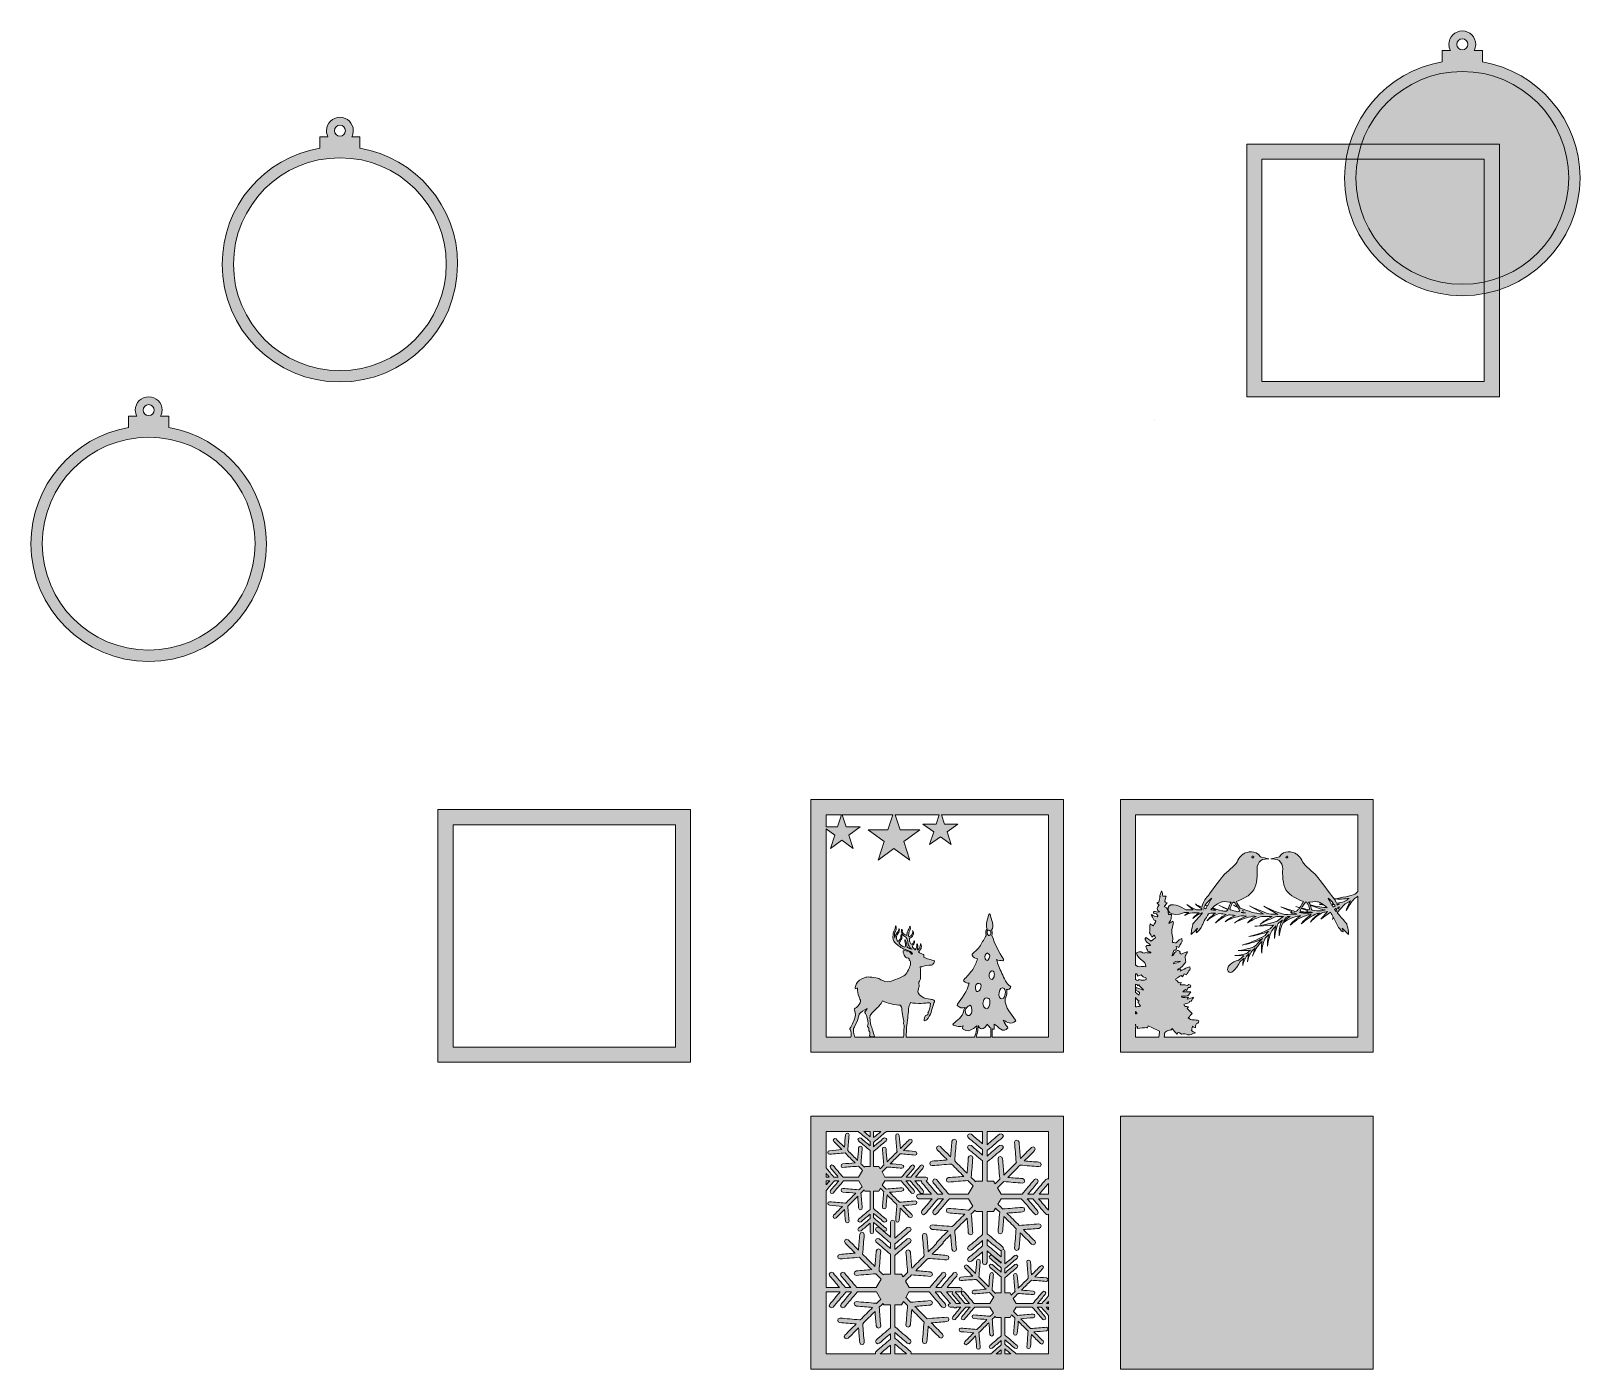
# Model space of a CAD drawing. Header units: inches. Extents: x -622 to 5384, y -2318 to 2869.
import ezdxf

# ---------------------------------------------------------------- set-up
doc = ezdxf.new("R2010")
doc.units = ezdxf.units.IN
doc.header["$MEASUREMENT"] = 0
doc.layers.add('Layer 1', color=7, linetype='Continuous')

msp = doc.modelspace()

# ---------------------------------------------------------------- hatches: boundary and pattern name
at = {"layer": 'Layer 1', "true_color": 0xfde2ba}
h = msp.add_hatch(color=254, dxfattribs=at)
h.dxf.hatch_style = 2
edge = h.paths.add_edge_path()
edge.add_spline(control_points=[(5005.7, 2749.2), (5005.7, 2749.2), (5005.7, 2793.5), (5005.7, 2793.5), (5005.7, 2793.5), (4974.1, 2793.5), (4974.1, 2793.5), (4977.7, 2800.6), (4979.7, 2808.6), (4979.7, 2817.1), (4979.7, 2845.8), (4956.5, 2869), (4927.8, 2869), (4899.2, 2869), (4875.9, 2845.8), (4875.9, 2817.1), (4875.9, 2808.6), (4878, 2800.6), (4881.6, 2793.5), (4881.6, 2793.5), (4850, 2793.5), (4850, 2793.5), (4850, 2793.5), (4850, 2749.2), (4850, 2749.2), (4635, 2712.2), (4471.4, 2524.9), (4471.4, 2299.4), (4471.4, 2047.3), (4675.8, 1843), (4927.8, 1843), (5179.9, 1843), (5384.2, 2047.3), (5384.2, 2299.4), (5384.2, 2524.9), (5220.7, 2712.2), (5005.7, 2749.2)], knot_values=[0, 0, 0, 0, 1, 1, 1, 2, 2, 2, 3, 3, 3, 4, 4, 4, 5, 5, 5, 6, 6, 6, 7, 7, 7, 8, 8, 8, 9, 9, 9, 10, 10, 10, 11, 11, 11, 12, 12, 12, 12], degree=3, periodic=1)
edge = h.paths.add_edge_path()
edge.add_spline(control_points=[(4927.8, 2838.4), (4939.6, 2838.4), (4949.1, 2828.9), (4949.1, 2817.1), (4949.1, 2805.4), (4939.6, 2795.9), (4927.8, 2795.9), (4916.1, 2795.9), (4906.6, 2805.4), (4906.6, 2817.1), (4906.6, 2828.9), (4916.1, 2838.4), (4927.8, 2838.4)], knot_values=[0, 0, 0, 0, 1, 1, 1, 2, 2, 2, 3, 3, 3, 4, 4, 4, 4], degree=3, periodic=1)
at = {"layer": 'Layer 1', "true_color": 0x2a2844}
h = msp.add_hatch(color=179, dxfattribs=at)
h.dxf.hatch_style = 2
edge = h.paths.add_edge_path()
edge.add_spline(control_points=[(5005.7, 2749.2), (5005.7, 2749.2), (5005.7, 2793.5), (5005.7, 2793.5), (5005.7, 2793.5), (4974.1, 2793.5), (4974.1, 2793.5), (4977.7, 2800.6), (4979.7, 2808.6), (4979.7, 2817.1), (4979.7, 2845.8), (4956.5, 2869), (4927.8, 2869), (4899.2, 2869), (4875.9, 2845.8), (4875.9, 2817.1), (4875.9, 2808.6), (4878, 2800.6), (4881.6, 2793.5), (4881.6, 2793.5), (4850, 2793.5), (4850, 2793.5), (4850, 2793.5), (4850, 2749.2), (4850, 2749.2), (4635, 2712.2), (4471.4, 2524.9), (4471.4, 2299.4), (4471.4, 2047.3), (4675.8, 1843), (4927.8, 1843), (5179.9, 1843), (5384.2, 2047.3), (5384.2, 2299.4), (5384.2, 2524.9), (5220.7, 2712.2), (5005.7, 2749.2)], knot_values=[0, 0, 0, 0, 1, 1, 1, 2, 2, 2, 3, 3, 3, 4, 4, 4, 5, 5, 5, 6, 6, 6, 7, 7, 7, 8, 8, 8, 9, 9, 9, 10, 10, 10, 11, 11, 11, 12, 12, 12, 12], degree=3, periodic=1)
edge = h.paths.add_edge_path()
edge.add_spline(control_points=[(4927.8, 2838.4), (4939.6, 2838.4), (4949.1, 2828.9), (4949.1, 2817.1), (4949.1, 2805.4), (4939.6, 2795.9), (4927.8, 2795.9), (4916.1, 2795.9), (4906.6, 2805.4), (4906.6, 2817.1), (4906.6, 2828.9), (4916.1, 2838.4), (4927.8, 2838.4)], knot_values=[0, 0, 0, 0, 1, 1, 1, 2, 2, 2, 3, 3, 3, 4, 4, 4, 4], degree=3, periodic=1)
edge = h.paths.add_edge_path()
edge.add_spline(control_points=[(4927.8, 1887), (4700, 1887), (4515.3, 2071.7), (4515.3, 2299.5), (4515.3, 2527.3), (4700, 2712), (4927.8, 2712), (5155.7, 2712), (5340.3, 2527.3), (5340.3, 2299.5), (5340.3, 2071.7), (5155.7, 1887), (4927.8, 1887)], knot_values=[0, 0, 0, 0, 1, 1, 1, 2, 2, 2, 3, 3, 3, 4, 4, 4, 4], degree=3, periodic=1)
h = msp.add_hatch(color=179, dxfattribs=at)
h.dxf.hatch_style = 2
edge = h.paths.add_edge_path()
edge.add_spline(control_points=[(653.7, 2414.5), (653.7, 2414.5), (653.7, 2458.9), (653.7, 2458.9), (653.7, 2458.9), (622.1, 2458.9), (622.1, 2458.9), (625.7, 2466), (627.7, 2474), (627.7, 2482.5), (627.7, 2511.2), (604.5, 2534.4), (575.8, 2534.4), (547.2, 2534.4), (523.9, 2511.2), (523.9, 2482.5), (523.9, 2474), (526, 2466), (529.6, 2458.9), (529.6, 2458.9), (498, 2458.9), (498, 2458.9), (498, 2458.9), (498, 2414.5), (498, 2414.5), (283, 2377.6), (119.4, 2190.3), (119.4, 1964.8), (119.4, 1712.7), (323.8, 1508.4), (575.8, 1508.4), (827.9, 1508.4), (1032.2, 1712.7), (1032.2, 1964.8), (1032.2, 2190.3), (868.7, 2377.6), (653.7, 2414.5)], knot_values=[0, 0, 0, 0, 1, 1, 1, 2, 2, 2, 3, 3, 3, 4, 4, 4, 5, 5, 5, 6, 6, 6, 7, 7, 7, 8, 8, 8, 9, 9, 9, 10, 10, 10, 11, 11, 11, 12, 12, 12, 12], degree=3, periodic=1)
edge = h.paths.add_edge_path()
edge.add_spline(control_points=[(575.8, 2503.7), (587.6, 2503.7), (597.1, 2494.2), (597.1, 2482.5), (597.1, 2470.8), (587.6, 2461.3), (575.8, 2461.3), (564.1, 2461.3), (554.6, 2470.8), (554.6, 2482.5), (554.6, 2494.2), (564.1, 2503.7), (575.8, 2503.7)], knot_values=[0, 0, 0, 0, 1, 1, 1, 2, 2, 2, 3, 3, 3, 4, 4, 4, 4], degree=3, periodic=1)
edge = h.paths.add_edge_path()
edge.add_spline(control_points=[(575.8, 1552.4), (348, 1552.4), (163.3, 1737.1), (163.3, 1964.9), (163.3, 2192.7), (348, 2377.4), (575.8, 2377.4), (803.7, 2377.4), (988.3, 2192.7), (988.3, 1964.9), (988.3, 1737.1), (803.7, 1552.4), (575.8, 1552.4)], knot_values=[0, 0, 0, 0, 1, 1, 1, 2, 2, 2, 3, 3, 3, 4, 4, 4, 4], degree=3, periodic=1)
at = {"layer": 'Layer 1', "true_color": 0xf5871d}
h = msp.add_hatch(color=30, dxfattribs=at)
h.dxf.hatch_style = 2
h.paths.add_polyline_path([(4092, 2430.8), (4092, 1451.2), (5071.6, 1451.2), (5071.6, 2430.8)])
h.paths.add_polyline_path([(5012.7, 1510.1), (4150.9, 1510.1), (4150.9, 2372), (5012.7, 2372)])
at = {"layer": 'Layer 1', "true_color": 0x2a2844}
h = msp.add_hatch(color=179, dxfattribs=at)
h.dxf.hatch_style = 2
edge = h.paths.add_edge_path()
edge.add_spline(control_points=[(-87.7, 1331.4), (-87.7, 1331.4), (-87.7, 1375.7), (-87.7, 1375.7), (-87.7, 1375.7), (-119.3, 1375.7), (-119.3, 1375.7), (-115.7, 1382.8), (-113.7, 1390.8), (-113.7, 1399.3), (-113.7, 1428), (-136.9, 1451.2), (-165.5, 1451.2), (-194.2, 1451.2), (-217.4, 1428), (-217.4, 1399.3), (-217.4, 1390.8), (-215.4, 1382.8), (-211.8, 1375.7), (-211.8, 1375.7), (-243.4, 1375.7), (-243.4, 1375.7), (-243.4, 1375.7), (-243.4, 1331.4), (-243.4, 1331.4), (-458.4, 1294.4), (-621.9, 1107.1), (-621.9, 881.6), (-621.9, 629.5), (-417.6, 425.2), (-165.5, 425.2), (86.5, 425.2), (290.9, 629.5), (290.9, 881.6), (290.9, 1107.1), (127.3, 1294.4), (-87.7, 1331.4)], knot_values=[0, 0, 0, 0, 1, 1, 1, 2, 2, 2, 3, 3, 3, 4, 4, 4, 5, 5, 5, 6, 6, 6, 7, 7, 7, 8, 8, 8, 9, 9, 9, 10, 10, 10, 11, 11, 11, 12, 12, 12, 12], degree=3, periodic=1)
edge = h.paths.add_edge_path()
edge.add_spline(control_points=[(-165.5, 1420.6), (-153.8, 1420.6), (-144.3, 1411), (-144.3, 1399.3), (-144.3, 1387.6), (-153.8, 1378.1), (-165.5, 1378.1), (-177.3, 1378.1), (-186.8, 1387.6), (-186.8, 1399.3), (-186.8, 1411), (-177.3, 1420.6), (-165.5, 1420.6)], knot_values=[0, 0, 0, 0, 1, 1, 1, 2, 2, 2, 3, 3, 3, 4, 4, 4, 4], degree=3, periodic=1)
edge = h.paths.add_edge_path()
edge.add_spline(control_points=[(-165.5, 469.2), (-393.4, 469.2), (-578, 653.9), (-578, 881.7), (-578, 1109.5), (-393.4, 1294.2), (-165.5, 1294.2), (62.3, 1294.2), (247, 1109.5), (247, 881.7), (247, 653.9), (62.3, 469.2), (-165.5, 469.2)], knot_values=[0, 0, 0, 0, 1, 1, 1, 2, 2, 2, 3, 3, 3, 4, 4, 4, 4], degree=3, periodic=1)
at = {"layer": 'Layer 1', "true_color": 0xcffff7}
h = msp.add_hatch(color=7, dxfattribs=at)
h.dxf.hatch_style = 2
h.paths.add_polyline_path([(2402.2, -110.2), (2402.2, -1089.8), (3381.8, -1089.8), (3381.8, -110.2)])
h.paths.add_polyline_path([(2461.1, -169.1), (2520.3, -169.1), (2505, -216.2), (2461.1, -216.2)])
edge = h.paths.add_edge_path()
edge.add_spline(control_points=[(2569.4, -1023.6), (2567.7, -1018.9), (2566.5, -1002.1), (2567.9, -997.1), (2569.4, -992.1), (2581.5, -971.8), (2583, -967.1), (2584.4, -962.3), (2586.2, -950), (2589.7, -942.6), (2593.3, -935.2), (2608, -926.7), (2620.1, -920.2), (2616.6, -931.1), (2609.5, -932.6), (2611.8, -935.8), (2614.2, -939.1), (2620.1, -951.2), (2623, -967.6), (2626, -984.1), (2620.1, -989.7), (2621.9, -991.5), (2627.8, -994.5), (2626, -1000.4), (2626.9, -1006.5), (2631.9, -1008.3), (2629.8, -1017.7), (2629.8, -1025.1), (2629.8, -1032.5), (2642.8, -1030.1), (2648.1, -1028.3), (2647.8, -1023), (2642.5, -1009.2), (2641.9, -1007.1), (2641.3, -1005.1), (2638.7, -994.5), (2636, -988.6), (2633, -981.8), (2629.8, -952.3), (2631.6, -947.6), (2633.3, -942.9), (2644.3, -932.9), (2653.1, -923.8), (2661.9, -914.6), (2673.7, -905.2), (2679.3, -890.8), (2691.4, -898.1), (2734.7, -908.1), (2749.7, -907.5), (2749.7, -907.5), (2752.7, -913.7), (2754.4, -919.3), (2753.8, -938.5), (2763, -966.8), (2761.8, -970.9), (2759.3, -979.6), (2762.7, -981.5), (2763.3, -984.7), (2763.9, -988), (2761.8, -1020.7), (2761.8, -1026.6), (2761.8, -1027.9), (2761.6, -1029.4), (2761.3, -1030.9), (2761.3, -1030.9), (2572.4, -1030.9), (2572.4, -1030.9), (2571.2, -1028), (2570.1, -1025.3), (2569.4, -1023.6)], knot_values=[0, 0, 0, 0, 1, 1, 1, 2, 2, 2, 3, 3, 3, 4, 4, 4, 5, 5, 5, 6, 6, 6, 7, 7, 7, 8, 8, 8, 9, 9, 9, 10, 10, 10, 11, 11, 11, 12, 12, 12, 13, 13, 13, 14, 14, 14, 15, 15, 15, 16, 16, 16, 17, 17, 17, 18, 18, 18, 19, 19, 19, 20, 20, 20, 21, 21, 21, 22, 22, 22, 23, 23, 23, 23], degree=3, periodic=1)
edge = h.paths.add_edge_path()
edge.add_spline(control_points=[(3042.5, -1030.9), (3044.4, -1024.6), (3046.4, -1018.2), (3048, -1011.7), (3049.9, -1003.4), (3050.1, -994.5), (3051.4, -986), (3054.1, -992.9), (3057.9, -998.5), (3063.9, -999.2), (3072.6, -1000.1), (3080.4, -989.6), (3086.4, -981.2), (3090.2, -987.6), (3094.9, -993.3), (3100, -996.9), (3099.8, -997.2), (3099.7, -997.6), (3099.7, -998.1), (3099.1, -1008.8), (3099.1, -1020), (3100, -1030.9), (3100, -1030.9), (3042.5, -1030.9), (3042.5, -1030.9)], knot_values=[0, 0, 0, 0, 1, 1, 1, 2, 2, 2, 3, 3, 3, 4, 4, 4, 5, 5, 5, 6, 6, 6, 7, 7, 7, 8, 8, 8, 8], degree=3, periodic=1)
edge = h.paths.add_edge_path()
edge.add_spline(control_points=[(3042.6, -851.6), (3037.1, -844), (3039.7, -825), (3047.7, -823.2), (3047.9, -823.1), (3048, -823), (3048.2, -822.9), (3048.7, -823.2), (3049.2, -823.5), (3049.9, -823.4), (3054.7, -823), (3062, -823.6), (3062, -832.7), (3062, -839.3), (3058.7, -845.8), (3055.3, -849.9), (3051.6, -854.5), (3046.5, -857), (3042.6, -851.6)], knot_values=[0, 0, 0, 0, 1, 1, 1, 2, 2, 2, 3, 3, 3, 4, 4, 4, 5, 5, 5, 6, 6, 6, 6], degree=3, periodic=1)
edge = h.paths.add_edge_path()
edge.add_spline(control_points=[(3086.4, -705), (3086.5, -706.3), (3087.2, -707.4), (3088.6, -707.5), (3099.7, -708.2), (3095.7, -725.4), (3089.4, -731.8), (3085.2, -735.9), (3080.4, -733.3), (3077.8, -727.4), (3074, -718.8), (3079.9, -706.1), (3086.4, -705)], knot_values=[0, 0, 0, 0, 1, 1, 1, 2, 2, 2, 3, 3, 3, 4, 4, 4, 4], degree=3, periodic=1)
edge = h.paths.add_edge_path()
edge.add_spline(control_points=[(3085.3, -623.3), (3086, -619.8), (3088.6, -615.6), (3091.5, -616.6), (3091.9, -616.7), (3092.4, -616.7), (3092.9, -616.7), (3093, -616.7), (3093, -616.8), (3093.1, -616.8), (3096.4, -618.1), (3100.2, -620.7), (3100.1, -626.4), (3100, -630.6), (3097.8, -634.7), (3095.3, -636.5), (3092.3, -638.7), (3089.6, -637.6), (3087.5, -633.9), (3085.9, -631.2), (3084.7, -627), (3085.3, -623.3)], knot_values=[0, 0, 0, 0, 1, 1, 1, 2, 2, 2, 3, 3, 3, 4, 4, 4, 5, 5, 5, 6, 6, 6, 7, 7, 7, 7], degree=3, periodic=1)
edge = h.paths.add_edge_path()
edge.add_spline(control_points=[(3085.8, -880.3), (3086.2, -880.4), (3086.6, -880.5), (3087, -880.5), (3087.4, -880.7), (3087.8, -880.8), (3088.3, -880.6), (3094.9, -878.5), (3096.5, -886.8), (3096.2, -894.6), (3095.9, -903.3), (3093.2, -913), (3088.4, -918.6), (3081.4, -926.5), (3072.2, -916.5), (3069.9, -906.5), (3066.8, -892.3), (3074.9, -874.8), (3085.8, -880.3)], knot_values=[0, 0, 0, 0, 1, 1, 1, 2, 2, 2, 3, 3, 3, 4, 4, 4, 5, 5, 5, 6, 6, 6, 6], degree=3, periodic=1)
edge = h.paths.add_edge_path()
edge.add_spline(control_points=[(3097.8, -804.6), (3089.4, -797.9), (3092.4, -778.8), (3101.1, -775.3), (3101.6, -775.1), (3102, -774.8), (3102.2, -774.5), (3106.8, -773.7), (3111, -775.7), (3112.7, -782.8), (3114.1, -789), (3113.3, -796.5), (3110.7, -801.8), (3107.5, -808.6), (3102.5, -808.4), (3097.8, -804.6)], knot_values=[0, 0, 0, 0, 1, 1, 1, 2, 2, 2, 3, 3, 3, 4, 4, 4, 5, 5, 5, 5], degree=3, periodic=1)
edge = h.paths.add_edge_path()
edge.add_spline(control_points=[(3322.9, -1030.9), (3322.9, -1030.9), (3105.3, -1030.9), (3105.3, -1030.9), (3104.5, -1020.5), (3104.4, -1009.9), (3105, -999.6), (3107, -1000.3), (3109.1, -1000.7), (3111.1, -1000.5), (3112.5, -1000.4), (3113.4, -998.6), (3113.2, -996.8), (3112.9, -991.2), (3112.5, -985.7), (3112.4, -980.3), (3128.6, -990.7), (3148.9, -1018.9), (3165.2, -995.7), (3166.3, -994.2), (3165.5, -992.2), (3164.6, -991.2), (3157.8, -984), (3151.7, -975.5), (3147.5, -965.6), (3163.4, -973.6), (3179.5, -983.2), (3195.4, -969.6), (3196.6, -968.7), (3196.6, -966.4), (3195.7, -965.1), (3180, -942), (3154.1, -919), (3154.9, -882.8), (3154.9, -882.6), (3154.8, -882.5), (3154.8, -882.3), (3159.6, -875.6), (3162.1, -865.2), (3162, -856.2), (3161.9, -852.4), (3161.4, -849), (3160.4, -846.1), (3162.3, -845.7), (3164.8, -846.3), (3166.5, -846.2), (3169.8, -846), (3173.2, -844.7), (3175.3, -840.9), (3175.7, -840.2), (3175.9, -839.4), (3175.8, -838.7), (3177.3, -837.4), (3177.7, -834.2), (3175.3, -833), (3159.7, -825.4), (3151.4, -802.5), (3142.7, -784), (3134.3, -766.1), (3126.7, -750), (3121.8, -730), (3129.1, -735.1), (3137.4, -734.5), (3146, -734.8), (3148, -734.9), (3149.9, -732.2), (3148.3, -729.6), (3130.7, -701.3), (3115.6, -670.3), (3103.5, -636.6), (3103.4, -636.4), (3103.2, -636.1), (3103.1, -635.9), (3104.2, -633.7), (3105, -631.2), (3105.3, -628.6), (3106, -623.8), (3104.8, -619.9), (3102.7, -616.9), (3115.1, -601.9), (3100.5, -572.9), (3096.8, -556), (3096, -552.4), (3092.1, -552.4), (3091.4, -556.2), (3088, -575.4), (3077.8, -593.1), (3085, -612.5), (3080.8, -616.4), (3078.6, -624.5), (3080.9, -632.2), (3081.3, -633.6), (3081.9, -634.8), (3082.4, -636.1), (3082.3, -636.3), (3082.1, -636.5), (3081.9, -636.7), (3074.4, -649.5), (3067.2, -662.7), (3059.7, -675.6), (3050.8, -691.2), (3038.9, -697.4), (3027.9, -709), (3027.1, -709.8), (3026.6, -711.5), (3027.2, -712.9), (3032.3, -723.2), (3040.2, -728.3), (3048.5, -727.3), (3043.3, -742.1), (3038, -755.9), (3029.5, -768.7), (3019.3, -784), (3006.8, -796.3), (2994.9, -808.8), (2993.6, -810.2), (2993.8, -812.8), (2995.1, -813.9), (3002, -819.9), (3009.2, -822), (3016.3, -821.5), (3006, -854.5), (2989.4, -880.5), (2969.9, -903.5), (2969, -904.7), (2968.6, -906.8), (2969.6, -908.1), (2978, -918.5), (2989, -919.7), (2999.8, -915.9), (2997.3, -919.5), (2995.5, -923.7), (2995.2, -928.5), (2990.1, -954.2), (2968.8, -966.9), (2953.9, -979.4), (2952.1, -980.9), (2953.1, -984.2), (2954.7, -985), (2965.3, -989.9), (2980, -991.4), (2993.1, -987.4), (2992, -989.7), (2991.1, -992.1), (2990.2, -994.4), (2989.7, -995.8), (2990.3, -997.5), (2991.2, -998.2), (2992.3, -999.2), (2993.4, -1000.4), (2994.7, -1001.1), (2994.8, -1001.3), (2995, -1001.6), (2995.3, -1001.9), (3004.9, -1010.8), (3017.7, -1005.2), (3027.7, -1000.3), (3033.5, -997.3), (3039.2, -993.3), (3044.3, -988.3), (3044.9, -987.8), (3045.4, -987.1), (3045.9, -986.5), (3045.3, -991.6), (3044.9, -996.8), (3044.3, -1001.9), (3043, -1012), (3039.7, -1021.5), (3036.8, -1030.9), (3036.8, -1030.9), (2771.5, -1030.9), (2771.5, -1030.9), (2771.5, -1030.2), (2771.5, -1029.6), (2771.5, -1028.9), (2771.8, -1022.7), (2772.7, -998.9), (2773.9, -982.7), (2775.6, -975.9), (2775.4, -974.4), (2776.2, -968.8), (2777.6, -960.2), (2780.9, -919.3), (2781.5, -916.4), (2782.1, -913.4), (2783.3, -908.7), (2788, -896.6), (2811.9, -904.3), (2852.2, -898.7), (2856.7, -898.1), (2861.1, -897.5), (2864, -899), (2865.2, -900.5), (2865.2, -901.7), (2865.5, -912.6), (2863.4, -917.3), (2861.4, -922), (2859.6, -932.3), (2856.1, -937), (2856.1, -937), (2858.1, -940.8), (2855.5, -943.5), (2852.8, -946.1), (2851.4, -946.1), (2846.9, -946.7), (2844, -948.8), (2840.5, -961.5), (2841.9, -968.5), (2844.6, -968.2), (2853.7, -962.1), (2854.6, -960.9), (2855.5, -959.7), (2867, -940.8), (2868.2, -935.8), (2869.3, -930.8), (2877.6, -901.4), (2879.1, -898.7), (2880.5, -896.1), (2882, -891.9), (2881.7, -890.8), (2881.4, -889.6), (2877.9, -886), (2874, -885.5), (2870.2, -884.9), (2860.8, -884), (2847.8, -881.3), (2834.9, -878.7), (2830.7, -872.2), (2823.1, -867.5), (2820.4, -862.8), (2815.4, -856.1), (2816.6, -852.6), (2817.8, -849), (2819.7, -842.4), (2820.7, -838.3), (2821.7, -834.2), (2821.5, -826.6), (2820.7, -818), (2824.6, -812.9), (2827.2, -806.6), (2826.9, -799.2), (2826.5, -791.8), (2826.8, -770.9), (2826, -758.1), (2830.5, -759.5), (2832, -758.1), (2842.7, -754.7), (2852.4, -751.6), (2867.8, -752.5), (2870.2, -752.1), (2872.6, -751.8), (2874.4, -751.1), (2874.6, -747.9), (2880, -745.6), (2882.6, -736.1), (2881.3, -734.8), (2880.1, -733.5), (2876.4, -734.4), (2871.7, -733), (2867.1, -731.7), (2841.8, -722.9), (2840.2, -721), (2838.7, -719.1), (2840.6, -713.5), (2839.4, -711.3), (2838.1, -709.1), (2831.8, -708.8), (2829, -707.4), (2826.1, -706), (2819.6, -702.3), (2819.7, -700.5), (2819.8, -698.8), (2823.8, -696.5), (2825.9, -693.3), (2828, -690.1), (2830.7, -685.5), (2830.3, -678.7), (2829.9, -671.8), (2828.1, -668), (2827.3, -669.8), (2826.5, -671.7), (2825, -682.5), (2823.4, -685.5), (2821.9, -688.5), (2818.1, -692.5), (2813.9, -693.4), (2814.9, -691.6), (2816.8, -683.4), (2816.5, -676.8), (2816.2, -670.2), (2812.3, -667.8), (2812.7, -671.5), (2813.6, -678.9), (2809.4, -690.1), (2806.5, -692.6), (2803.7, -691), (2797.5, -685.4), (2796.5, -682.9), (2795.5, -680.3), (2796, -676.9), (2797.3, -675.5), (2798.5, -674), (2802.6, -669.6), (2803.8, -665.2), (2805, -660.8), (2802.3, -656.4), (2801.9, -657.2), (2801.5, -658.1), (2802.1, -659.6), (2801.1, -662.1), (2800.1, -664.6), (2797.2, -669.4), (2795.4, -670.2), (2793.6, -670.9), (2790.5, -670.9), (2789.3, -669.6), (2788.1, -668.3), (2787.2, -666.3), (2786, -662.3), (2784.4, -657), (2783.7, -651.8), (2784.2, -650.4), (2784.8, -649), (2786.2, -648.2), (2792.2, -643.1), (2798.1, -638), (2800.2, -632.6), (2799.9, -626.2), (2799.6, -619.8), (2795.6, -617), (2796.3, -619.7), (2797.8, -625.7), (2796.3, -631.1), (2793, -635.1), (2789.6, -639.2), (2784.2, -641.9), (2782.8, -642), (2781.4, -642.1), (2780.8, -640.7), (2780.9, -639), (2781, -637.4), (2781.9, -625.8), (2782.8, -623.1), (2783.7, -620.4), (2786.5, -616.6), (2787.4, -613.4), (2788.8, -608.6), (2787, -599.8), (2785.7, -601.1), (2784.3, -602.4), (2784.2, -606.9), (2783, -610.5), (2781.8, -614.2), (2777.8, -618.2), (2776.7, -621.4), (2775.6, -624.6), (2774.4, -630.1), (2773.5, -637), (2771, -635.3), (2765.2, -633.4), (2763.7, -632.7), (2762.1, -632), (2757.8, -627.9), (2756.8, -625.6), (2755.9, -623.6), (2756.7, -618), (2756.7, -616.5), (2756.7, -614.9), (2755.2, -612.6), (2754.5, -613.6), (2753.8, -614.6), (2751.9, -624.5), (2752.9, -627.2), (2753.8, -629.8), (2757.9, -635.4), (2760.5, -637.1), (2763, -638.9), (2769.5, -642.9), (2772.7, -647.3), (2775.9, -651.7), (2777.3, -660.3), (2778.3, -665.4), (2779.3, -670.5), (2782.7, -678.7), (2784.3, -681.4), (2786, -684.2), (2789.5, -687.6), (2794.7, -690.6), (2794.7, -690.6), (2792, -689.5), (2788.9, -688.5), (2783.9, -686.9), (2776.4, -684.2), (2775.5, -682.2), (2774.6, -680.2), (2774.3, -672.6), (2773.1, -666.4), (2771.9, -660.2), (2769, -654.7), (2767.8, -653.8), (2766.6, -652.9), (2765.9, -656.4), (2766.8, -658.9), (2767.7, -661.4), (2768.2, -667.2), (2768.5, -671), (2768.9, -674.9), (2768.2, -681.1), (2767.4, -681.4), (2766.7, -681.8), (2764.5, -682.2), (2762, -681.1), (2759.6, -680), (2749.1, -673.7), (2746.6, -671.2), (2744, -668.6), (2742.6, -666.3), (2744.2, -664), (2745.9, -661.7), (2753.5, -653.8), (2754.5, -649.1), (2755.5, -644.3), (2754.3, -634), (2753.5, -633.6), (2752.7, -633.2), (2751, -636.1), (2751.1, -639.1), (2751.2, -642.1), (2749.9, -648.7), (2747.9, -651.6), (2745.9, -654.5), (2742.1, -658.8), (2738.2, -659.9), (2737.2, -657.9), (2735.5, -656.1), (2734.7, -653), (2734, -649.9), (2734, -639.1), (2735, -636.8), (2735.9, -634.5), (2741, -627.3), (2742.4, -625.5), (2743.7, -623.8), (2745.3, -617.7), (2745.1, -615.1), (2744.9, -612.6), (2743, -609.5), (2742.9, -611.2), (2742.7, -614.8), (2740.8, -621), (2739, -623.3), (2737.3, -625.6), (2730.4, -633.4), (2729.5, -635.4), (2728.7, -637.4), (2728.1, -641.2), (2727.7, -647.4), (2726, -642.5), (2726, -632.4), (2726.8, -628.3), (2727.6, -624.2), (2732.5, -616.7), (2733.3, -610.3), (2734.1, -603.9), (2731.2, -597.8), (2730.6, -601.1), (2728.2, -615.7), (2722.4, -622.7), (2721.5, -627.6), (2720.6, -632.6), (2718.2, -653.6), (2723.4, -659.8), (2728.5, -666), (2744.6, -680.3), (2755.4, -685.9), (2760.1, -688.3), (2764.7, -691.3), (2774.7, -694.4), (2786.5, -697.9), (2791.2, -700.9), (2796.6, -706.6), (2793, -708.8), (2792.7, -711.5), (2792, -710.2), (2791.2, -708.8), (2788.5, -702.8), (2784, -699.8), (2779.5, -696.8), (2761.5, -694.6), (2760.3, -696.1), (2759, -697.7), (2760.9, -706.1), (2763.7, -713.3), (2766.4, -720.4), (2771.7, -723.9), (2775.4, -724), (2779, -724.1), (2783, -725), (2782.8, -727.8), (2782.3, -734.6), (2786.3, -733.2), (2787, -736.2), (2787.7, -739.4), (2789.6, -744.6), (2786.5, -755.2), (2783.5, -765.8), (2772.8, -787.9), (2762.2, -793.7), (2751.6, -799.4), (2741.5, -803.4), (2729.1, -808.3), (2716.7, -813.1), (2708.3, -816.7), (2697.7, -816.2), (2685.8, -815.7), (2675.6, -810), (2665, -804.3), (2654.4, -798.5), (2620.8, -797.2), (2615.1, -798.5), (2609.3, -799.9), (2589.9, -810), (2583.7, -816.2), (2577.5, -822.4), (2571.8, -841.4), (2574, -843.2), (2576.2, -844.9), (2583.3, -840.1), (2583.3, -840.1), (2580.3, -867.5), (2594.8, -883.1), (2594.5, -891.6), (2594.2, -900.2), (2585.6, -911.4), (2578.6, -916.1), (2571.5, -920.8), (2568.8, -922.9), (2570.6, -926.4), (2572.4, -929.9), (2576.2, -941.4), (2573.8, -952), (2571.5, -962.6), (2561.8, -985), (2556.5, -993), (2551.2, -1000.9), (2551.7, -999.2), (2554.1, -1001.8), (2559.4, -1007.8), (2558, -1024.9), (2557.3, -1030.9), (2557.3, -1030.9), (2461.1, -1030.9), (2461.1, -1030.9), (2461.1, -1030.9), (2461.1, -224.1), (2461.1, -224.1), (2461.1, -224.1), (2494.5, -248.4), (2494.5, -248.4), (2494.5, -248.4), (2477.6, -300.5), (2477.6, -300.5), (2477.6, -300.5), (2521.9, -268.3), (2521.9, -268.3), (2521.9, -268.3), (2566.2, -300.5), (2566.2, -300.5), (2566.2, -300.5), (2549.3, -248.4), (2549.3, -248.4), (2549.3, -248.4), (2593.6, -216.2), (2593.6, -216.2), (2593.6, -216.2), (2538.8, -216.2), (2538.8, -216.2), (2538.8, -216.2), (2523.5, -169.1), (2523.5, -169.1), (2523.5, -169.1), (2719.6, -169.1), (2719.6, -169.1), (2719.6, -169.1), (2700.6, -227.5), (2700.6, -227.5), (2700.6, -227.5), (2624.3, -227.5), (2624.3, -227.5), (2624.3, -227.5), (2686, -272.4), (2686, -272.4), (2686, -272.4), (2662.4, -344.9), (2662.4, -344.9), (2662.4, -344.9), (2724.2, -300.1), (2724.2, -300.1), (2724.2, -300.1), (2785.9, -344.9), (2785.9, -344.9), (2785.9, -344.9), (2762.3, -272.4), (2762.3, -272.4), (2762.3, -272.4), (2824, -227.5), (2824, -227.5), (2824, -227.5), (2747.7, -227.5), (2747.7, -227.5), (2747.7, -227.5), (2728.7, -169.1), (2728.7, -169.1), (2728.7, -169.1), (2899.9, -169.1), (2899.9, -169.1), (2899.9, -169.1), (2888.1, -205.5), (2888.1, -205.5), (2888.1, -205.5), (2836.4, -205.5), (2836.4, -205.5), (2836.4, -205.5), (2878.2, -235.9), (2878.2, -235.9), (2878.2, -235.9), (2862.2, -285), (2862.2, -285), (2862.2, -285), (2904, -254.6), (2904, -254.6), (2904, -254.6), (2945.8, -285), (2945.8, -285), (2945.8, -285), (2929.8, -235.9), (2929.8, -235.9), (2929.8, -235.9), (2971.6, -205.5), (2971.6, -205.5), (2971.6, -205.5), (2920, -205.5), (2920, -205.5), (2920, -205.5), (2908.1, -169.1), (2908.1, -169.1), (2908.1, -169.1), (3322.9, -169.1), (3322.9, -169.1), (3322.9, -169.1), (3322.9, -1030.9), (3322.9, -1030.9)], knot_values=[0, 0, 0, 0, 1, 1, 1, 2, 2, 2, 3, 3, 3, 4, 4, 4, 5, 5, 5, 6, 6, 6, 7, 7, 7, 8, 8, 8, 9, 9, 9, 10, 10, 10, 11, 11, 11, 12, 12, 12, 13, 13, 13, 14, 14, 14, 15, 15, 15, 16, 16, 16, 17, 17, 17, 18, 18, 18, 19, 19, 19, 20, 20, 20, 21, 21, 21, 22, 22, 22, 23, 23, 23, 24, 24, 24, 25, 25, 25, 26, 26, 26, 27, 27, 27, 28, 28, 28, 29, 29, 29, 30, 30, 30, 31, 31, 31, 32, 32, 32, 33, 33, 33, 34, 34, 34, 35, 35, 35, 36, 36, 36, 37, 37, 37, 38, 38, 38, 39, 39, 39, 40, 40, 40, 41, 41, 41, 42, 42, 42, 43, 43, 43, 44, 44, 44, 45, 45, 45, 46, 46, 46, 47, 47, 47, 48, 48, 48, 49, 49, 49, 50, 50, 50, 51, 51, 51, 52, 52, 52, 53, 53, 53, 54, 54, 54, 55, 55, 55, 56, 56, 56, 57, 57, 57, 58, 58, 58, 59, 59, 59, 60, 60, 60, 61, 61, 61, 62, 62, 62, 63, 63, 63, 64, 64, 64, 65, 65, 65, 66, 66, 66, 67, 67, 67, 68, 68, 68, 69, 69, 69, 70, 70, 70, 71, 71, 71, 72, 72, 72, 73, 73, 73, 74, 74, 74, 75, 75, 75, 76, 76, 76, 77, 77, 77, 78, 78, 78, 79, 79, 79, 80, 80, 80, 81, 81, 81, 82, 82, 82, 83, 83, 83, 84, 84, 84, 85, 85, 85, 86, 86, 86, 87, 87, 87, 88, 88, 88, 89, 89, 89, 90, 90, 90, 91, 91, 91, 92, 92, 92, 93, 93, 93, 94, 94, 94, 95, 95, 95, 96, 96, 96, 97, 97, 97, 98, 98, 98, 99, 99, 99, 100, 100, 100, 101, 101, 101, 102, 102, 102, 103, 103, 103, 104, 104, 104, 105, 105, 105, 106, 106, 106, 107, 107, 107, 108, 108, 108, 109, 109, 109, 110, 110, 110, 111, 111, 111, 112, 112, 112, 113, 113, 113, 114, 114, 114, 115, 115, 115, 116, 116, 116, 117, 117, 117, 118, 118, 118, 119, 119, 119, 120, 120, 120, 121, 121, 121, 122, 122, 122, 123, 123, 123, 124, 124, 124, 125, 125, 125, 126, 126, 126, 127, 127, 127, 128, 128, 128, 129, 129, 129, 130, 130, 130, 131, 131, 131, 132, 132, 132, 133, 133, 133, 134, 134, 134, 135, 135, 135, 136, 136, 136, 137, 137, 137, 138, 138, 138, 139, 139, 139, 140, 140, 140, 141, 141, 141, 142, 142, 142, 143, 143, 143, 144, 144, 144, 145, 145, 145, 146, 146, 146, 147, 147, 147, 148, 148, 148, 149, 149, 149, 150, 150, 150, 151, 151, 151, 152, 152, 152, 153, 153, 153, 154, 154, 154, 155, 155, 155, 156, 156, 156, 157, 157, 157, 158, 158, 158, 159, 159, 159, 160, 160, 160, 161, 161, 161, 162, 162, 162, 163, 163, 163, 164, 164, 164, 165, 165, 165, 166, 166, 166, 167, 167, 167, 168, 168, 168, 169, 169, 169, 170, 170, 170, 171, 171, 171, 172, 172, 172, 173, 173, 173, 174, 174, 174, 175, 175, 175, 176, 176, 176, 177, 177, 177, 178, 178, 178, 179, 179, 179, 180, 180, 180, 181, 181, 181, 182, 182, 182, 183, 183, 183, 184, 184, 184, 185, 185, 185, 186, 186, 186, 187, 187, 187, 188, 188, 188, 189, 189, 189, 190, 190, 190, 191, 191, 191, 192, 192, 192, 193, 193, 193, 194, 194, 194, 195, 195, 195, 196, 196, 196, 197, 197, 197, 198, 198, 198, 199, 199, 199, 200, 200, 200, 201, 201, 201, 202, 202, 202, 203, 203, 203, 204, 204, 204, 205, 205, 205, 206, 206, 206, 207, 207, 207, 208, 208, 208, 209, 209, 209, 210, 210, 210, 211, 211, 211, 212, 212, 212, 213, 213, 213, 214, 214, 214, 215, 215, 215, 216, 216, 216, 217, 217, 217, 217], degree=3, periodic=1)
edge = h.paths.add_edge_path()
edge.add_spline(control_points=[(3145.3, -840.7), (3145.8, -840.7), (3146.2, -840.6), (3146.6, -840.4), (3160.5, -842.2), (3158.4, -870.3), (3148.6, -880.1), (3141.4, -887.4), (3132.5, -879.3), (3131.3, -868.2), (3129.9, -856.4), (3135.8, -839.6), (3145.3, -840.7)], knot_values=[0, 0, 0, 0, 1, 1, 1, 2, 2, 2, 3, 3, 3, 4, 4, 4, 4], degree=3, periodic=1)
edge = h.paths.add_edge_path()
edge.add_spline(control_points=[(3016.7, -947.4), (3008.6, -951.3), (2998.2, -938.6), (3000.8, -926.6), (3002.3, -919.7), (3007.6, -914.9), (3012.1, -910.7), (3013.1, -911.1), (3014.3, -911), (3015.1, -909.9), (3021.7, -901.2), (3025.5, -916.8), (3026.5, -924.1), (3027.8, -934.4), (3023.6, -944.1), (3016.7, -947.4)], knot_values=[0, 0, 0, 0, 1, 1, 1, 2, 2, 2, 3, 3, 3, 4, 4, 4, 5, 5, 5, 5], degree=3, periodic=1)
at = {"layer": 'Layer 1', "true_color": 0x6ad5ae}
h = msp.add_hatch(color=123, dxfattribs=at)
h.dxf.hatch_style = 2
h.paths.add_polyline_path([(3602.2, -110.2), (3602.2, -1089.8), (4581.8, -1089.8), (4581.8, -110.2)])
edge = h.paths.add_edge_path()
edge.add_spline(control_points=[(3661.1, -941), (3661.1, -941), (3661.1, -931.9), (3661.1, -931.9), (3662.7, -932.2), (3664.4, -935.8), (3667.5, -939.6), (3665.2, -940.1), (3663.1, -940.6), (3661.1, -941)], knot_values=[0, 0, 0, 0, 1, 1, 1, 2, 2, 2, 3, 3, 3, 3], degree=3, periodic=1)
edge = h.paths.add_edge_path()
edge.add_spline(control_points=[(3661.1, -987.5), (3661.1, -987.5), (3661.1, -981.2), (3661.1, -981.2), (3662, -982.9), (3662.2, -984.9), (3661.1, -987.5)], knot_values=[0, 0, 0, 0, 1, 1, 1, 2, 2, 2, 2], degree=3, periodic=1)
edge = h.paths.add_edge_path()
edge.add_spline(control_points=[(3661.1, -914.3), (3661.1, -914.3), (3661.1, -878.1), (3661.1, -878.1), (3663.9, -883.3), (3668.5, -887.5), (3674.6, -891.2), (3672.6, -892.9), (3671.1, -894.1), (3670.2, -894.8), (3673.4, -900.2), (3676.6, -905.4), (3680.2, -911.4), (3673.3, -912.4), (3667, -913.4), (3661.1, -914.3)], knot_values=[0, 0, 0, 0, 1, 1, 1, 2, 2, 2, 3, 3, 3, 4, 4, 4, 5, 5, 5, 5], degree=3, periodic=1)
edge = h.paths.add_edge_path()
edge.add_spline(control_points=[(3673.5, -868.2), (3669.5, -864.8), (3665.5, -861.5), (3661.1, -857.7), (3661.1, -857.7), (3661.1, -825.9), (3661.1, -825.9), (3663.7, -827.2), (3666.7, -828.2), (3669.3, -829.5), (3669.1, -830.6), (3668.9, -831.8), (3668.8, -832.9), (3670.4, -831.4), (3672.1, -829.8), (3673.3, -828.7), (3679.8, -835.4), (3685.6, -841.4), (3691.4, -847.4), (3691.1, -847.8), (3690.8, -848.2), (3690.5, -848.6), (3681.6, -845.2), (3672.7, -841.7), (3663.5, -838.2), (3662.7, -843.4), (3662.1, -846.4), (3661.6, -849.4), (3677.3, -855.8), (3679.8, -860), (3673.5, -868.2)], knot_values=[0, 0, 0, 0, 1, 1, 1, 2, 2, 2, 3, 3, 3, 4, 4, 4, 5, 5, 5, 6, 6, 6, 7, 7, 7, 8, 8, 8, 9, 9, 9, 10, 10, 10, 10], degree=3, periodic=1)
edge = h.paths.add_edge_path()
edge.add_spline(control_points=[(3688.8, -810.6), (3684.8, -810.6), (3680.7, -809.3), (3674.6, -808.2), (3674.4, -808.4), (3671.3, -811.6), (3668.8, -811.2), (3666.1, -810.7), (3663.6, -809.3), (3661.1, -807.9), (3661.1, -807.9), (3661.1, -785.5), (3661.1, -785.5), (3665.4, -785.3), (3668.1, -788.4), (3668.8, -794.3), (3674.4, -792.6), (3679.1, -791.2), (3682.4, -790.3), (3686.3, -793.4), (3689.2, -797.4), (3692.8, -798.3), (3701.5, -800.5), (3701.7, -799.9), (3701.4, -808.4), (3697.1, -809.2), (3693, -810.5), (3688.8, -810.6)], knot_values=[0, 0, 0, 0, 1, 1, 1, 2, 2, 2, 3, 3, 3, 4, 4, 4, 5, 5, 5, 6, 6, 6, 7, 7, 7, 8, 8, 8, 9, 9, 9, 9], degree=3, periodic=1)
edge = h.paths.add_edge_path()
edge.add_spline(control_points=[(3661.1, -990.7), (3664.1, -991), (3666.8, -991.3), (3669.8, -991.5), (3668.8, -994.4), (3668, -996.6), (3667.5, -997.9), (3680.3, -996.4), (3692.7, -995), (3705.2, -993.5), (3705.4, -994.5), (3705.6, -995.5), (3705.8, -996.4), (3707.3, -993.1), (3708.8, -989.9), (3709.8, -987.7), (3724.6, -994.5), (3738.9, -1001.1), (3754, -1008), (3753.3, -1015.4), (3752.5, -1023.1), (3751.7, -1030.9), (3751.7, -1030.9), (3661.1, -1030.9), (3661.1, -1030.9), (3661.1, -1030.9), (3661.1, -990.7), (3661.1, -990.7)], knot_values=[0, 0, 0, 0, 1, 1, 1, 2, 2, 2, 3, 3, 3, 4, 4, 4, 5, 5, 5, 6, 6, 6, 7, 7, 7, 8, 8, 8, 9, 9, 9, 9], degree=3, periodic=1)
edge = h.paths.add_edge_path()
edge.add_spline(control_points=[(3772.3, -1030.9), (3772.5, -1026.5), (3772.7, -1022.2), (3773, -1017.8), (3773.2, -1014.7), (3776.6, -1011), (3779.5, -1009.3), (3784.7, -1006.3), (3790.6, -1004.6), (3796.2, -1002.3), (3796.6, -1003.1), (3797, -1003.9), (3797.4, -1004.7), (3799.4, -1002.5), (3801.4, -1000.4), (3803.3, -998.3), (3809.4, -1006), (3815.1, -1013), (3820.7, -1020.1), (3828, -1010.6), (3828, -1010.6), (3837.3, -1018.3), (3838, -1018.9), (3839.1, -1020), (3839.8, -1019.8), (3848.2, -1017.9), (3855.4, -1018.8), (3864.1, -1021.7), (3871.3, -1024.2), (3881.4, -1017.9), (3892.8, -1014.9), (3886.4, -1011.4), (3882.5, -1009.2), (3878.2, -1006.9), (3879.2, -1001.4), (3880.2, -995.8), (3881.5, -989.3), (3885.6, -991.2), (3889.1, -992.8), (3893.8, -994.9), (3892.7, -986.1), (3892.4, -978.5), (3902.9, -976.5), (3904.4, -976.2), (3904.9, -970.6), (3905.8, -967.7), (3892.3, -961.3), (3876.2, -969.2), (3865.5, -956.5), (3870.7, -950.4), (3876.1, -944.1), (3879.8, -939.8), (3873.8, -933.4), (3867.7, -926.9), (3861.3, -920.1), (3862.9, -917.7), (3864.2, -915.7), (3865.9, -913.1), (3858.8, -911.2), (3849.3, -915.2), (3847.9, -904.3), (3855.3, -901.8), (3862, -899.5), (3869.2, -897.1), (3869.3, -896.3), (3869.7, -892.8), (3869.7, -892.8), (3880.6, -893.8), (3879.3, -882.8), (3885.1, -878.9), (3884.7, -878.1), (3884.3, -877.4), (3883.9, -876.6), (3877.1, -878.9), (3870.2, -881.3), (3860.7, -884.5), (3863.4, -880.1), (3864.6, -878.2), (3866, -875.9), (3841.3, -879.5), (3841.3, -879.5), (3839.3, -871.8), (3846.8, -871.8), (3855.2, -873.9), (3861.7, -871.2), (3867.3, -868.8), (3870.8, -861.1), (3875.7, -855), (3863.2, -855), (3853.1, -855), (3844.7, -855), (3847.9, -852.3), (3851.3, -849.4), (3855.1, -846.2), (3856.2, -847.1), (3858, -848.5), (3860.2, -850.2), (3863.4, -845.2), (3861.5, -835.6), (3871.8, -839), (3872.3, -839.2), (3875.2, -834.6), (3875.4, -832), (3875.5, -830.8), (3872, -829.3), (3870.1, -827.9), (3865.2, -824), (3863.6, -836), (3856.3, -829.8), (3851.8, -826.1), (3842.1, -828.7), (3833.9, -828.4), (3835.6, -824.4), (3836.3, -822.8), (3837.9, -819.1), (3823.8, -827), (3824.3, -810), (3815.6, -809.2), (3816.4, -807.6), (3816.9, -805.3), (3818.2, -804.4), (3824.5, -800.2), (3831, -796.4), (3837.4, -792.5), (3839.2, -794.2), (3840.7, -795.6), (3842.7, -797.5), (3845.3, -793.2), (3847.4, -789.7), (3849.5, -786.1), (3852.4, -787.3), (3855.3, -788.4), (3858.7, -789.8), (3862.8, -783.1), (3865.8, -775.5), (3871.2, -770.2), (3876.3, -765.1), (3870.1, -762.1), (3871.1, -758.3), (3868.3, -759.2), (3865.3, -759.7), (3862.6, -760.9), (3853.9, -765.1), (3845.3, -769.6), (3834.4, -775.1), (3836, -770.3), (3836.4, -769), (3837, -767.1), (3832.6, -768.7), (3829.2, -769.9), (3823.4, -772.1), (3825.7, -768.4), (3826.3, -766), (3827.4, -765.8), (3839.3, -763), (3844.3, -752.3), (3852.1, -744.8), (3853.6, -743.3), (3855.5, -740.9), (3855.3, -739), (3854.9, -732), (3853.7, -725.1), (3852.8, -718.8), (3855.8, -713.4), (3858.9, -707.7), (3862, -701.9), (3861.2, -701.3), (3860.3, -700.8), (3859.5, -700.2), (3852.8, -703.2), (3846.2, -706.7), (3839.2, -709.1), (3837.4, -709.7), (3834.5, -706.8), (3832, -705.6), (3836.2, -698.7), (3829.2, -696.9), (3826, -695.5), (3823.9, -694.6), (3819.1, -697.8), (3816.7, -700.3), (3812.4, -704.7), (3809.2, -710), (3805.3, -714.7), (3804.4, -715.7), (3802.5, -715.8), (3801.7, -716.1), (3804.4, -708.7), (3807, -701.6), (3809.7, -694.1), (3817.5, -695.4), (3821, -690.6), (3818.6, -680.3), (3822.6, -681.4), (3825.3, -682.2), (3828.5, -683.1), (3831.4, -671.2), (3845.5, -663.6), (3840.8, -648.4), (3834, -653), (3825.7, -655.8), (3822.5, -661.4), (3816.8, -671.7), (3809.9, -661.4), (3804.4, -664.5), (3804.4, -662.2), (3804.3, -659.9), (3804.5, -657.6), (3804.9, -654.4), (3806.3, -651.1), (3805.8, -648.1), (3804.5, -639.3), (3800.6, -630.5), (3801.1, -621.9), (3801.7, -610.5), (3805.7, -599.4), (3807.7, -588.1), (3808.1, -586.3), (3806.1, -584), (3805.3, -582.1), (3799.6, -585), (3794.6, -587.6), (3789.5, -590.1), (3791.6, -584.3), (3796.1, -580.7), (3797.6, -576.2), (3799.8, -569.9), (3799.7, -562.9), (3800.6, -556.1), (3796.5, -555.9), (3792.4, -555.7), (3788.8, -555.5), (3785.3, -544.3), (3789.4, -528.8), (3771.8, -524.9), (3776.4, -519.3), (3780.3, -514.6), (3784.1, -510), (3771, -507.5), (3771, -507.5), (3780.2, -484.2), (3775.2, -484.2), (3770.3, -484.2), (3766.8, -484.2), (3765.5, -477.5), (3764.3, -471.6), (3763.1, -465.6), (3762.4, -465.6), (3761.7, -465.6), (3761.1, -465.6), (3758.7, -472), (3756.4, -478.5), (3754.1, -484.9), (3754.7, -485.1), (3755.2, -485.2), (3755.7, -485.4), (3754.1, -492.6), (3752.4, -499.8), (3750.6, -507.8), (3749, -508.8), (3746.6, -510.3), (3743.9, -511.9), (3747, -514.6), (3749.5, -516.6), (3752, -518.7), (3742.4, -527.2), (3743.3, -538.9), (3753.3, -546), (3749.5, -546.7), (3745.7, -546.8), (3742.2, -545.7), (3732.9, -542.6), (3730.9, -543.4), (3730.2, -550.8), (3734.1, -551.6), (3738.4, -551.7), (3741.7, -553.5), (3744.3, -554.8), (3746, -558.2), (3747.6, -560.9), (3747.9, -561.4), (3745.7, -564.5), (3744.7, -564.4), (3741.2, -564.3), (3737.4, -563.9), (3734.2, -562.5), (3730.2, -560.8), (3726.7, -558), (3723, -555.7), (3722.6, -556.3), (3722.3, -557), (3722, -557.7), (3724.7, -563.1), (3727.4, -568.6), (3731.3, -576.2), (3740.5, -579.9), (3741.6, -582.9), (3734.7, -591.4), (3732.7, -593.9), (3731.1, -596.8), (3728.9, -600.4), (3725.9, -598.1), (3721.9, -595.1), (3717.4, -591.8), (3716.7, -604.3), (3716.1, -616), (3715.5, -627), (3718.3, -632.3), (3721, -637.5), (3724, -643.3), (3727, -641.1), (3730, -638.7), (3733.3, -636.1), (3735.7, -640.5), (3737.7, -644.3), (3738.8, -646.3), (3733.7, -649.8), (3728.4, -653.3), (3720.6, -658.6), (3716.1, -655.5), (3709, -650.6), (3700.5, -644.8), (3699.7, -647.5), (3697.2, -651.6), (3698.3, -653.3), (3701.4, -658.1), (3702.8, -664.5), (3710.2, -666.4), (3713.9, -667.4), (3716.5, -672.6), (3719.2, -675.5), (3713.3, -675.5), (3708.3, -675.5), (3703.2, -675.5), (3702.2, -678.6), (3701.2, -681.4), (3701.2, -681.5), (3704, -688.4), (3706, -693), (3708.3, -698.7), (3711.3, -699.4), (3715.9, -700.5), (3720.5, -701.5), (3720.3, -702.6), (3720.2, -703.7), (3720, -704.9), (3713.9, -704.4), (3707.7, -704), (3699.2, -703.4), (3691.9, -712.8), (3685.3, -696.2), (3677.4, -700), (3673.4, -701.4), (3669.5, -702.9), (3664.6, -704.7), (3665.3, -717.5), (3676.1, -725.4), (3686.6, -733.6), (3694.1, -739.5), (3702, -745.3), (3700.3, -758.3), (3696.4, -757.9), (3692.9, -757.2), (3689.4, -757.4), (3680.3, -758), (3671.2, -760.1), (3663.3, -753.1), (3662.9, -752.8), (3662, -752.8), (3661.1, -753), (3661.1, -753), (3661.1, -169.1), (3661.1, -169.1), (3661.1, -169.1), (4522.9, -169.1), (4522.9, -169.1), (4522.9, -169.1), (4522.9, -466.8), (4522.9, -466.8), (4519.9, -469.6), (4516.1, -473.1), (4511.4, -476.9), (4494, -482.3), (4460.3, -491.9), (4432.7, -494.5), (4446.3, -497.9), (4473.1, -495.6), (4489, -493.7), (4483.1, -497.7), (4476.6, -501.8), (4469.5, -505.9), (4462, -507.9), (4451.9, -510.3), (4440.3, -512.4), (4437.2, -504.6), (4432.6, -496.5), (4426.4, -489.2), (4412.3, -472.8), (4377.1, -423.1), (4363.1, -406.2), (4349, -389.3), (4317.1, -369.2), (4308.7, -351.3), (4300.3, -333.5), (4286.6, -321.8), (4280.1, -318.5), (4273.5, -315.2), (4235.7, -302), (4218.4, -332.2), (4218.4, -332.2), (4188.2, -338.7), (4185.5, -340.3), (4189.7, -339.8), (4209.7, -340.6), (4217.2, -347.1), (4224.8, -353.7), (4232.3, -364), (4231.3, -380.4), (4230.4, -396.8), (4230.8, -438.6), (4244, -460.6), (4257.1, -482.6), (4293.7, -499.5), (4311.5, -505.1), (4309.9, -510.3), (4303, -522), (4298.1, -529.2), (4293.1, -527.9), (4287.8, -526.5), (4282.2, -525.1), (4282.2, -525.1), (4297.2, -530.5), (4297.2, -530.5), (4295.4, -533), (4294, -534.8), (4293.3, -535), (4291, -536), (4288.2, -536.9), (4288.2, -540.2), (4288.2, -542.1), (4283.2, -542.9), (4278.7, -543.6), (4263.7, -539.5), (4246.1, -533.6), (4224, -525.8), (4224, -525.8), (4268.1, -546), (4268.1, -546), (4265.6, -546), (4262.6, -546), (4261.5, -548.6), (4264.8, -548.6), (4270, -551.4), (4274.7, -550), (4275.1, -549.9), (4275.5, -549.8), (4276, -549.7), (4276, -549.7), (4285.8, -554.2), (4285.8, -554.2), (4270.6, -554.9), (4254.8, -555.3), (4238.7, -555.3), (4217.7, -550.5), (4194.1, -540.5), (4157.7, -523.4), (4157.7, -523.4), (4212.3, -555.2), (4212.3, -555.2), (4203.6, -555.1), (4194.8, -554.9), (4186.1, -554.7), (4164.4, -550.1), (4140.4, -539.9), (4102.5, -522.2), (4102.5, -522.2), (4156.4, -553.6), (4156.4, -553.6), (4151.2, -553.4), (4146, -553.2), (4140.9, -552.9), (4113.9, -548.7), (4085.9, -538.8), (4066.4, -530.9), (4061.5, -524.1), (4053.6, -510.7), (4051.8, -505.1), (4069.6, -499.5), (4106.2, -482.6), (4119.3, -460.6), (4132.5, -438.6), (4132.9, -396.8), (4132, -380.4), (4131.1, -364), (4138.6, -353.7), (4146.1, -347.1), (4153.6, -340.6), (4173.6, -339.8), (4177.8, -340.3), (4175.1, -338.7), (4144.9, -332.2), (4144.9, -332.2), (4127.7, -302), (4089.8, -315.2), (4083.2, -318.5), (4076.7, -321.8), (4063.1, -333.5), (4054.6, -351.3), (4046.2, -369.2), (4014.3, -389.3), (4000.2, -406.2), (3986.2, -423.1), (3951, -472.8), (3936.9, -489.2), (3926.3, -501.6), (3920.5, -516.8), (3918.5, -527.9), (3908, -523.4), (3898.1, -518.6), (3892.8, -514.6), (3897.9, -520.4), (3908.6, -527.7), (3917.8, -533.6), (3917.7, -534.8), (3917.7, -536), (3917.7, -537), (3917.7, -537.2), (3917.7, -537.4), (3917.7, -537.6), (3910.2, -537.6), (3902.8, -537.6), (3895.9, -537.6), (3878.8, -531), (3860.2, -517.1), (3860.2, -517.1), (3860.2, -517.1), (3884, -537.7), (3884, -537.7), (3868.3, -537.9), (3857.3, -538.1), (3857.3, -538.1), (3857.3, -538.1), (3805.4, -506.2), (3791.4, -522.1), (3777.5, -538.1), (3793.4, -570), (3851.3, -548.1), (3856.8, -548.2), (3862.3, -548.4), (3867.7, -548.5), (3858, -553.3), (3851.4, -559.8), (3851.4, -559.8), (3856.1, -555.9), (3870.9, -551.5), (3881.5, -548.8), (3890.5, -548.9), (3899.3, -549.1), (3908.1, -549.2), (3894, -556), (3882.8, -571.1), (3882.8, -571.1), (3892.5, -561.4), (3907.2, -554), (3918.4, -549.3), (3919.1, -549.4), (3919.9, -549.4), (3920.6, -549.4), (3908.4, -563.5), (3884.6, -590.5), (3883.5, -592.4), (3882.1, -594.7), (3873.6, -636), (3876.9, -633.6), (3880.2, -631.3), (3900.8, -609.2), (3900.8, -609.2), (3900.8, -609.2), (3893.8, -626.9), (3897.1, -626.9), (3900.4, -626.9), (3917, -604), (3918, -600.8), (3920, -593.5), (3933, -570.5), (3943.4, -553.1), (3946.7, -552), (3950, -551), (3952.9, -550.2), (3959.1, -550.4), (3965, -550.7), (3970.9, -551), (3954.1, -560.6), (3938, -579.9), (3938, -579.9), (3956.3, -563.7), (3973.8, -555.9), (3985.6, -552), (3994.9, -552.8), (4003.7, -553.8), (4011.8, -555.2), (3992.2, -563.8), (3970.7, -588.7), (3970.7, -588.7), (3990, -572.2), (4008.8, -562.4), (4022, -556.9), (4028.9, -558), (4037.6, -558.9), (4047.6, -559.6), (4024.2, -567.9), (4008.3, -583.7), (4008.3, -583.7), (4027.5, -571.6), (4052.7, -564.8), (4071, -561.1), (4077.4, -561.4), (4084.2, -561.7), (4091.1, -562), (4065, -570.9), (4044.7, -588.7), (4044.7, -588.7), (4068.2, -573.8), (4096.6, -566.3), (4114.6, -562.7), (4119.4, -562.8), (4124.1, -562.9), (4129, -563.1), (4107.9, -571.4), (4095, -588.7), (4095, -588.7), (4112.9, -575.6), (4134.6, -567.8), (4150.5, -563.4), (4164.6, -563.7), (4178.3, -563.8), (4191.2, -563.9), (4168, -573.1), (4143.9, -593.7), (4143.9, -593.7), (4161.1, -582), (4189, -570.8), (4207.6, -564), (4217.3, -564), (4226.1, -564), (4234, -564), (4226.5, -567.1), (4218.3, -573.6), (4210, -581.7), (4168.5, -596.7), (4123.3, -601.6), (4123.3, -601.6), (4123.3, -601.6), (4190.2, -598.9), (4190.2, -598.9), (4190.2, -598.9), (4192.3, -598.3), (4195.6, -597), (4191.9, -601.3), (4188.2, -605.6), (4184.6, -610), (4156.8, -625.5), (4124.8, -635.4), (4100.5, -641.5), (4120.5, -638.4), (4161.6, -627.4), (4161.6, -627.4), (4161.6, -627.4), (4167.8, -625.3), (4175.9, -620.9), (4171.3, -626.6), (4167, -632.1), (4163, -637), (4134.5, -655.2), (4099.9, -667), (4074.2, -674.3), (4094.1, -670.6), (4134.8, -658.4), (4134.8, -658.4), (4134.8, -658.4), (4143, -655.4), (4152.6, -649.2), (4144.2, -658.4), (4132.7, -669.7), (4120, -681.5), (4104.2, -686.3), (4072.7, -695.3), (4058.8, -695.3), (4071.1, -697.8), (4097.5, -695), (4106.3, -694), (4101.3, -698.4), (4096.3, -702.8), (4091.4, -707.1), (4073.6, -713.9), (4046.1, -714.5), (4046.1, -714.5), (4046.1, -714.5), (4080.8, -716.2), (4080.8, -716.2), (4072.8, -722.9), (4065.2, -729.1), (4058.6, -734.3), (4038.5, -735.6), (4008.3, -760.7), (4019.6, -775.8), (4030.9, -790.8), (4048.5, -770.7), (4066.1, -738.1), (4069.4, -735.3), (4074.8, -730.6), (4081.7, -724.6), (4075.5, -738.5), (4077.2, -754), (4077.2, -754), (4077.1, -746.3), (4086.4, -725.4), (4090.5, -716.8), (4094, -713.7), (4097.6, -710.5), (4101.5, -707), (4094.6, -721), (4094.9, -739.6), (4094.9, -739.6), (4096.8, -724.9), (4105, -708.8), (4111.3, -698.2), (4115.9, -694), (4120.6, -689.7), (4125.3, -685.3), (4119.4, -697.6), (4114.5, -717.1), (4114.5, -717.1), (4118.9, -701.8), (4131.5, -682.7), (4138.6, -672.8), (4143, -668.6), (4147.4, -664.3), (4151.6, -660.2), (4146.7, -679.1), (4150, -705.5), (4150, -705.5), (4150.7, -677.9), (4158.4, -658.3), (4164, -647.6), (4168.8, -642.6), (4173.2, -637.9), (4177.1, -633.4), (4171.6, -653), (4172.6, -678.8), (4172.6, -678.8), (4175.4, -652.3), (4183, -631.5), (4189, -618.6), (4194, -611.8), (4199.1, -605.7), (4204.2, -600.2), (4198, -620.2), (4199.9, -649), (4199.9, -649), (4202, -623.8), (4208.4, -603.7), (4213.9, -590.5), (4216.3, -588.2), (4218.7, -586.1), (4221.1, -584.1), (4224.1, -582.2), (4227.2, -580), (4230.2, -577.7), (4213.1, -603.7), (4218.1, -638), (4218.1, -638), (4219.5, -621), (4225.7, -603.6), (4232.1, -589.5), (4243.9, -579.7), (4265.3, -568), (4287.9, -562), (4292.5, -561.6), (4297.2, -561.2), (4302, -560.7), (4290.8, -568.2), (4264.6, -586.7), (4260.7, -597.5), (4269.6, -586.3), (4298.4, -567.3), (4326.7, -557.9), (4331.9, -557.2), (4337.1, -556.5), (4342.2, -555.8), (4336.1, -560.3), (4310, -580.3), (4303.4, -592.5), (4320, -575.9), (4349.3, -559.4), (4361.7, -552.8), (4365.8, -552.1), (4370, -551.4), (4373.9, -550.6), (4363.9, -558.5), (4344.4, -574.8), (4339.8, -584.9), (4351.3, -569.8), (4374.2, -555.4), (4386.5, -548.2), (4393.2, -546.9), (4399.3, -545.5), (4404.8, -544.1), (4404.8, -544.1), (4379.9, -573.6), (4379.9, -573.6), (4379.9, -573.6), (4416.3, -547.2), (4416.3, -547.2), (4419.7, -552.8), (4423.5, -559.2), (4427.2, -565.8), (4425.9, -568.9), (4424.8, -571.9), (4423.9, -574.9), (4425.3, -572.6), (4426.8, -570.2), (4428.4, -567.8), (4436.2, -581.7), (4443.6, -595.4), (4445.1, -600.8), (4446, -604), (4460.9, -623.4), (4464.2, -623.4), (4467.5, -623.4), (4462.5, -609.2), (4462.5, -609.2), (4462.5, -609.2), (4483.1, -631.3), (4486.4, -633.6), (4489.7, -636), (4481.2, -594.7), (4479.8, -592.4), (4478.7, -590.5), (4454.6, -563.2), (4442.5, -549.1), (4455.1, -533.8), (4468.6, -520.1), (4474.1, -514.6), (4480.8, -511.2), (4487.7, -507.4), (4494.7, -503.3), (4488.5, -513.7), (4480.2, -529), (4477.9, -539.7), (4485.7, -523.4), (4499.2, -506.2), (4509.4, -494.4), (4513.9, -491.5), (4518.5, -488.5), (4522.9, -485.3), (4522.9, -485.3), (4522.9, -1030.9), (4522.9, -1030.9), (4522.9, -1030.9), (3772.3, -1030.9), (3772.3, -1030.9)], knot_values=[0, 0, 0, 0, 1, 1, 1, 2, 2, 2, 3, 3, 3, 4, 4, 4, 5, 5, 5, 6, 6, 6, 7, 7, 7, 8, 8, 8, 9, 9, 9, 10, 10, 10, 11, 11, 11, 12, 12, 12, 13, 13, 13, 14, 14, 14, 15, 15, 15, 16, 16, 16, 17, 17, 17, 18, 18, 18, 19, 19, 19, 20, 20, 20, 21, 21, 21, 22, 22, 22, 23, 23, 23, 24, 24, 24, 25, 25, 25, 26, 26, 26, 27, 27, 27, 28, 28, 28, 29, 29, 29, 30, 30, 30, 31, 31, 31, 32, 32, 32, 33, 33, 33, 34, 34, 34, 35, 35, 35, 36, 36, 36, 37, 37, 37, 38, 38, 38, 39, 39, 39, 40, 40, 40, 41, 41, 41, 42, 42, 42, 43, 43, 43, 44, 44, 44, 45, 45, 45, 46, 46, 46, 47, 47, 47, 48, 48, 48, 49, 49, 49, 50, 50, 50, 51, 51, 51, 52, 52, 52, 53, 53, 53, 54, 54, 54, 55, 55, 55, 56, 56, 56, 57, 57, 57, 58, 58, 58, 59, 59, 59, 60, 60, 60, 61, 61, 61, 62, 62, 62, 63, 63, 63, 64, 64, 64, 65, 65, 65, 66, 66, 66, 67, 67, 67, 68, 68, 68, 69, 69, 69, 70, 70, 70, 71, 71, 71, 72, 72, 72, 73, 73, 73, 74, 74, 74, 75, 75, 75, 76, 76, 76, 77, 77, 77, 78, 78, 78, 79, 79, 79, 80, 80, 80, 81, 81, 81, 82, 82, 82, 83, 83, 83, 84, 84, 84, 85, 85, 85, 86, 86, 86, 87, 87, 87, 88, 88, 88, 89, 89, 89, 90, 90, 90, 91, 91, 91, 92, 92, 92, 93, 93, 93, 94, 94, 94, 95, 95, 95, 96, 96, 96, 97, 97, 97, 98, 98, 98, 99, 99, 99, 100, 100, 100, 101, 101, 101, 102, 102, 102, 103, 103, 103, 104, 104, 104, 105, 105, 105, 106, 106, 106, 107, 107, 107, 108, 108, 108, 109, 109, 109, 110, 110, 110, 111, 111, 111, 112, 112, 112, 113, 113, 113, 114, 114, 114, 115, 115, 115, 116, 116, 116, 117, 117, 117, 118, 118, 118, 119, 119, 119, 120, 120, 120, 121, 121, 121, 122, 122, 122, 123, 123, 123, 124, 124, 124, 125, 125, 125, 126, 126, 126, 127, 127, 127, 128, 128, 128, 129, 129, 129, 130, 130, 130, 131, 131, 131, 132, 132, 132, 133, 133, 133, 134, 134, 134, 135, 135, 135, 136, 136, 136, 137, 137, 137, 138, 138, 138, 139, 139, 139, 140, 140, 140, 141, 141, 141, 142, 142, 142, 143, 143, 143, 144, 144, 144, 145, 145, 145, 146, 146, 146, 147, 147, 147, 148, 148, 148, 149, 149, 149, 150, 150, 150, 151, 151, 151, 152, 152, 152, 153, 153, 153, 154, 154, 154, 155, 155, 155, 156, 156, 156, 157, 157, 157, 158, 158, 158, 159, 159, 159, 160, 160, 160, 161, 161, 161, 162, 162, 162, 163, 163, 163, 164, 164, 164, 165, 165, 165, 166, 166, 166, 167, 167, 167, 168, 168, 168, 169, 169, 169, 170, 170, 170, 171, 171, 171, 172, 172, 172, 173, 173, 173, 174, 174, 174, 175, 175, 175, 176, 176, 176, 177, 177, 177, 178, 178, 178, 179, 179, 179, 180, 180, 180, 181, 181, 181, 182, 182, 182, 183, 183, 183, 184, 184, 184, 185, 185, 185, 186, 186, 186, 187, 187, 187, 188, 188, 188, 189, 189, 189, 190, 190, 190, 191, 191, 191, 192, 192, 192, 193, 193, 193, 194, 194, 194, 195, 195, 195, 196, 196, 196, 197, 197, 197, 198, 198, 198, 199, 199, 199, 200, 200, 200, 201, 201, 201, 202, 202, 202, 203, 203, 203, 204, 204, 204, 205, 205, 205, 206, 206, 206, 207, 207, 207, 208, 208, 208, 209, 209, 209, 210, 210, 210, 211, 211, 211, 212, 212, 212, 213, 213, 213, 214, 214, 214, 215, 215, 215, 216, 216, 216, 217, 217, 217, 218, 218, 218, 219, 219, 219, 220, 220, 220, 221, 221, 221, 222, 222, 222, 223, 223, 223, 224, 224, 224, 225, 225, 225, 226, 226, 226, 227, 227, 227, 228, 228, 228, 229, 229, 229, 230, 230, 230, 231, 231, 231, 232, 232, 232, 233, 233, 233, 234, 234, 234, 235, 235, 235, 236, 236, 236, 237, 237, 237, 238, 238, 238, 239, 239, 239, 240, 240, 240, 241, 241, 241, 242, 242, 242, 243, 243, 243, 244, 244, 244, 245, 245, 245, 246, 246, 246, 247, 247, 247, 248, 248, 248, 249, 249, 249, 250, 250, 250, 251, 251, 251, 252, 252, 252, 253, 253, 253, 254, 254, 254, 255, 255, 255, 256, 256, 256, 257, 257, 257, 258, 258, 258, 259, 259, 259, 260, 260, 260, 261, 261, 261, 262, 262, 262, 263, 263, 263, 264, 264, 264, 265, 265, 265, 266, 266, 266, 267, 267, 267, 268, 268, 268, 269, 269, 269, 270, 270, 270, 271, 271, 271, 272, 272, 272, 273, 273, 273, 274, 274, 274, 275, 275, 275, 276, 276, 276, 277, 277, 277, 278, 278, 278, 279, 279, 279, 280, 280, 280, 281, 281, 281, 282, 282, 282, 283, 283, 283, 284, 284, 284, 285, 285, 285, 286, 286, 286, 287, 287, 287, 287], degree=3, periodic=1)
edge = h.paths.add_edge_path()
edge.add_spline(control_points=[(3834.9, -738), (3825.1, -741.4), (3817, -744.2), (3808.5, -747.2), (3807.9, -738), (3821.9, -733.4), (3834.9, -738)], knot_values=[0, 0, 0, 0, 1, 1, 1, 2, 2, 2, 2], degree=3, periodic=1)
edge = h.paths.add_edge_path()
edge.add_spline(control_points=[(4436.2, -541.7), (4435.3, -540.5), (4433.9, -538.4), (4432.2, -535.8), (4432.2, -535.8), (4436.9, -532.4), (4436.9, -532.4), (4437.3, -532.1), (4437.8, -531.9), (4438.3, -531.7), (4439.4, -535.6), (4440.4, -538.5), (4441.3, -540.4), (4440.4, -541.8), (4439.5, -543.2), (4438.6, -544.6), (4437.6, -543.4), (4436.7, -542.4), (4436.2, -541.7)], knot_values=[0, 0, 0, 0, 1, 1, 1, 2, 2, 2, 3, 3, 3, 4, 4, 4, 5, 5, 5, 6, 6, 6, 6], degree=3, periodic=1)
edge = h.paths.add_edge_path()
edge.add_spline(control_points=[(4303.2, -532.6), (4303.2, -532.6), (4329.9, -542.2), (4329.9, -542.2), (4327.1, -542.9), (4324, -544.1), (4323.6, -546.7), (4322.1, -546.7), (4319.5, -546.5), (4317.2, -546.7), (4317.1, -546.7), (4317, -546.7), (4316.8, -546.6), (4313.5, -546.2), (4300, -544.5), (4299.1, -541.6), (4298.6, -540.2), (4300.6, -536.6), (4303.2, -532.6)], knot_values=[0, 0, 0, 0, 1, 1, 1, 2, 2, 2, 3, 3, 3, 4, 4, 4, 5, 5, 5, 6, 6, 6, 6], degree=3, periodic=1)
edge = h.paths.add_edge_path()
edge.add_spline(control_points=[(4329.6, -516.7), (4333.3, -524.5), (4336.3, -534.3), (4336.3, -534.3), (4336.3, -534.3), (4335.8, -535.9), (4335.4, -537.6), (4326.2, -535.8), (4316, -533.5), (4304.4, -530.7), (4306.5, -527.4), (4308.7, -524.1), (4310.1, -521.6), (4313.4, -515.5), (4320.5, -506.7), (4322.8, -507.5), (4324.9, -508.2), (4327.2, -511.8), (4329.3, -516.2), (4327.9, -515.8), (4326.4, -515.4), (4324.9, -515.1), (4324.9, -515.1), (4329.6, -516.7), (4329.6, -516.7)], knot_values=[0, 0, 0, 0, 1, 1, 1, 2, 2, 2, 3, 3, 3, 4, 4, 4, 5, 5, 5, 6, 6, 6, 7, 7, 7, 8, 8, 8, 8], degree=3, periodic=1)
edge = h.paths.add_edge_path()
edge.add_spline(control_points=[(4304.6, -547.5), (4306.6, -547.8), (4309.7, -548.6), (4312.3, -549.4), (4312.2, -549.6), (4312.1, -549.9), (4312, -550.2), (4306.9, -549.7), (4301.7, -548.9), (4296.2, -547.8), (4299.2, -547.6), (4301.9, -547.1), (4304.6, -547.5)], knot_values=[0, 0, 0, 0, 1, 1, 1, 2, 2, 2, 3, 3, 3, 4, 4, 4, 4], degree=3, periodic=1)
edge = h.paths.add_edge_path()
edge.add_spline(control_points=[(4314, -549.9), (4314.8, -550.1), (4315.5, -550.3), (4315.9, -550.4), (4316.3, -550.5), (4316.9, -550.3), (4317.5, -550), (4319.5, -550.2), (4321.6, -550.5), (4323.5, -550.7), (4323.5, -550.7), (4323.6, -550.7), (4323.6, -550.8), (4323.6, -550.7), (4323.6, -550.7), (4323.6, -550.7), (4324.2, -550.7), (4324.8, -550.8), (4325.4, -550.8), (4330, -547.4), (4336.8, -546), (4339.8, -545.7), (4339.8, -545.7), (4347.5, -548.4), (4347.5, -548.4), (4341.6, -549.3), (4335.4, -550.1), (4329, -550.8), (4323.5, -551), (4318.1, -550.8), (4312.5, -550.2), (4312.9, -550), (4313.4, -549.9), (4314, -549.9)], knot_values=[0, 0, 0, 0, 1, 1, 1, 2, 2, 2, 3, 3, 3, 4, 4, 4, 5, 5, 5, 6, 6, 6, 7, 7, 7, 8, 8, 8, 9, 9, 9, 10, 10, 10, 11, 11, 11, 11], degree=3, periodic=1)
edge = h.paths.add_edge_path()
edge.add_spline(control_points=[(4345.5, -539.3), (4344.6, -538.3), (4344, -537.6), (4344, -537.6), (4344, -537.6), (4341.4, -528), (4338.2, -519.8), (4338.2, -519.8), (4390.6, -538.5), (4390.6, -538.5), (4390.6, -538.5), (4392.7, -538.1), (4396.2, -537.4), (4391.4, -538.9), (4386.5, -540.2), (4381.4, -541.5), (4370.3, -542.1), (4358.9, -541.4), (4345.5, -539.3)], knot_values=[0, 0, 0, 0, 1, 1, 1, 2, 2, 2, 3, 3, 3, 4, 4, 4, 5, 5, 5, 6, 6, 6, 6], degree=3, periodic=1)
edge = h.paths.add_edge_path()
edge.add_spline(control_points=[(4337.6, -518.3), (4335.6, -513.5), (4333.5, -509.4), (4331.7, -508.4), (4337.8, -509.8), (4357.4, -504.7), (4365.9, -506.1), (4370.1, -506.8), (4379.2, -511.4), (4387.9, -517), (4382.7, -516.9), (4377.5, -516.5), (4372.4, -515.9), (4377.3, -517.2), (4383.4, -518), (4390, -518.4), (4395.5, -522), (4400.6, -526), (4404.2, -529.4), (4386.9, -528.9), (4366.8, -525.5), (4337.6, -518.3)], knot_values=[0, 0, 0, 0, 1, 1, 1, 2, 2, 2, 3, 3, 3, 4, 4, 4, 5, 5, 5, 6, 6, 6, 7, 7, 7, 7], degree=3, periodic=1)
edge = h.paths.add_edge_path()
edge.add_spline(control_points=[(4407.1, -492.5), (4411.4, -495.2), (4421.3, -504.2), (4428.9, -514.3), (4426, -514.7), (4423, -515.1), (4419.9, -515.4), (4414.5, -506), (4409.3, -496.8), (4407.1, -492.5)], knot_values=[0, 0, 0, 0, 1, 1, 1, 2, 2, 2, 3, 3, 3, 3], degree=3, periodic=1)
edge = h.paths.add_edge_path()
edge.add_spline(control_points=[(4431.1, -517.2), (4432.5, -519.2), (4433.8, -521.3), (4434.9, -523.3), (4432.2, -524.5), (4429.4, -525.6), (4426.6, -526.8), (4424.9, -524), (4423.2, -521), (4421.4, -517.9), (4424.7, -517.7), (4427.9, -517.5), (4431.1, -517.2)], knot_values=[0, 0, 0, 0, 1, 1, 1, 2, 2, 2, 3, 3, 3, 4, 4, 4, 4], degree=3, periodic=1)
edge = h.paths.add_edge_path()
edge.add_spline(control_points=[(4445.6, -534.2), (4445.5, -532.5), (4445.3, -530.7), (4445, -528.7), (4447.2, -527.7), (4449.5, -526.6), (4451.9, -525.5), (4450.1, -527.8), (4448, -530.8), (4445.6, -534.2)], knot_values=[0, 0, 0, 0, 1, 1, 1, 2, 2, 2, 3, 3, 3, 3], degree=3, periodic=1)
edge = h.paths.add_edge_path()
edge.add_spline(control_points=[(4442.9, -519.7), (4442.5, -518.6), (4442.1, -517.4), (4441.7, -516.1), (4446, -515.7), (4450, -515.2), (4453.2, -514.7), (4449.9, -516.4), (4446.4, -518.1), (4442.9, -519.7)], knot_values=[0, 0, 0, 0, 1, 1, 1, 2, 2, 2, 3, 3, 3, 3], degree=3, periodic=1)
edge = h.paths.add_edge_path()
edge.add_spline(control_points=[(4243.7, -333.3), (4242.7, -328.4), (4250.9, -327.9), (4251.8, -331.7), (4252.8, -335.4), (4244.7, -338.2), (4243.7, -333.3)], knot_values=[0, 0, 0, 0, 1, 1, 1, 2, 2, 2, 2], degree=3, periodic=1)
edge = h.paths.add_edge_path()
edge.add_spline(control_points=[(4260.5, -563.7), (4252.1, -568.1), (4242.6, -575.4), (4235.1, -583.1), (4238, -577.3), (4240.7, -572.3), (4243, -568.4), (4246, -566.6), (4248.7, -565.1), (4250.8, -564), (4253.9, -563.9), (4257.1, -563.8), (4260.5, -563.7)], knot_values=[0, 0, 0, 0, 1, 1, 1, 2, 2, 2, 3, 3, 3, 4, 4, 4, 4], degree=3, periodic=1)
edge = h.paths.add_edge_path()
edge.add_spline(control_points=[(3924.3, -537.6), (3923.9, -537.6), (3923.5, -537.6), (3923.1, -537.6), (3923.2, -537.4), (3923.2, -537.3), (3923.3, -537.1), (3923.6, -537.2), (3924, -537.5), (3924.3, -537.6)], knot_values=[0, 0, 0, 0, 1, 1, 1, 2, 2, 2, 3, 3, 3, 3], degree=3, periodic=1)
edge = h.paths.add_edge_path()
edge.add_spline(control_points=[(3925.3, -530.7), (3926.4, -526.9), (3928.5, -522.9), (3931.1, -518.9), (3933.5, -520.2), (3936.2, -521.6), (3939, -523), (3936.7, -526.8), (3934.5, -530.5), (3932.5, -533.6), (3930.1, -532.7), (3927.7, -531.7), (3925.3, -530.7)], knot_values=[0, 0, 0, 0, 1, 1, 1, 2, 2, 2, 3, 3, 3, 4, 4, 4, 4], degree=3, periodic=1)
edge = h.paths.add_edge_path()
edge.add_spline(control_points=[(3939.4, -522.2), (3936.6, -521), (3933.9, -519.8), (3931.3, -518.6), (3939.1, -506.9), (3951.3, -495.6), (3956.2, -492.5), (3953.5, -497.8), (3946.2, -510.7), (3939.4, -522.2)], knot_values=[0, 0, 0, 0, 1, 1, 1, 2, 2, 2, 3, 3, 3, 3], degree=3, periodic=1)
edge = h.paths.add_edge_path()
edge.add_spline(control_points=[(3955.7, -533.3), (3956, -532.8), (3956.4, -532.2), (3956.9, -531.7), (3962.6, -534.4), (3968.2, -536.9), (3972.8, -539), (3966.8, -538.6), (3959.9, -538.3), (3952.5, -538.1), (3953.9, -536), (3954.9, -534.4), (3955.7, -533.3)], knot_values=[0, 0, 0, 0, 1, 1, 1, 2, 2, 2, 3, 3, 3, 4, 4, 4, 4], degree=3, periodic=1)
edge = h.paths.add_edge_path()
edge.add_spline(control_points=[(3958.6, -529.9), (3967.9, -520.6), (3990, -507.3), (3997.4, -506.1), (4005.9, -504.7), (4025.6, -509.8), (4031.7, -508.4), (4027.6, -510.7), (4022.2, -527.7), (4020.2, -534.7), (4006.6, -529.8), (3993.9, -524.5), (3983.2, -519.7), (3992.3, -524.9), (4007.2, -531.9), (4019.3, -537.5), (4019.3, -537.6), (4019.3, -537.6), (4019.3, -537.6), (4019.3, -537.6), (4016.7, -540.5), (4014.1, -543.3), (4006.6, -542.6), (4000.3, -541.9), (3995.2, -541.3), (3982.5, -538.2), (3970.1, -534.2), (3958.6, -529.9)], knot_values=[0, 0, 0, 0, 1, 1, 1, 2, 2, 2, 3, 3, 3, 4, 4, 4, 5, 5, 5, 6, 6, 6, 7, 7, 7, 8, 8, 8, 9, 9, 9, 9], degree=3, periodic=1)
edge = h.paths.add_edge_path()
edge.add_spline(control_points=[(4058.4, -529.9), (4061.7, -534.9), (4064.8, -539.9), (4064.2, -541.6), (4063.7, -543.1), (4059.9, -544.3), (4055.8, -545.1), (4046.3, -543), (4036.9, -540.3), (4027.8, -537.3), (4027.4, -535.8), (4027, -534.3), (4027, -534.3), (4027, -534.3), (4034.6, -509.5), (4040.6, -507.5), (4042.8, -506.7), (4049.9, -515.5), (4053.2, -521.6), (4054, -523), (4055.1, -524.8), (4056.3, -526.7), (4046.8, -522.6), (4041, -519.7), (4041, -519.7), (4041, -519.7), (4058.4, -529.9), (4058.4, -529.9)], knot_values=[0, 0, 0, 0, 1, 1, 1, 2, 2, 2, 3, 3, 3, 4, 4, 4, 5, 5, 5, 6, 6, 6, 7, 7, 7, 8, 8, 8, 9, 9, 9, 9], degree=3, periodic=1)
edge = h.paths.add_edge_path()
edge.add_spline(control_points=[(4086.9, -549.6), (4083.3, -549.3), (4079.8, -549.1), (4076.3, -548.8), (4074.2, -548.5), (4072, -548.2), (4069.8, -547.9), (4073.6, -547.9), (4082, -548.6), (4086.9, -549.6)], knot_values=[0, 0, 0, 0, 1, 1, 1, 2, 2, 2, 3, 3, 3, 3], degree=3, periodic=1)
edge = h.paths.add_edge_path()
edge.add_spline(control_points=[(4075.1, -539.7), (4075.1, -539.7), (4080.6, -542.9), (4080.6, -542.9), (4077.6, -542.3), (4075.2, -541.6), (4075.2, -540.2), (4075.2, -540), (4075.1, -539.9), (4075.1, -539.7)], knot_values=[0, 0, 0, 0, 1, 1, 1, 2, 2, 2, 3, 3, 3, 3], degree=3, periodic=1)
edge = h.paths.add_edge_path()
edge.add_spline(control_points=[(4111.5, -331.7), (4112.4, -327.9), (4120.7, -328.4), (4119.6, -333.3), (4118.6, -338.2), (4110.6, -335.4), (4111.5, -331.7)], knot_values=[0, 0, 0, 0, 1, 1, 1, 2, 2, 2, 2], degree=3, periodic=1)
at = {"layer": 'Layer 1', "true_color": 0x264847}
h = msp.add_hatch(color=129, dxfattribs=at)
h.dxf.hatch_style = 2
h.paths.add_polyline_path([(956.2, -149.2), (956.2, -1128.8), (1935.8, -1128.8), (1935.8, -149.2)])
h.paths.add_polyline_path([(1876.9, -1069.9), (1015, -1069.9), (1015, -208.1), (1876.9, -208.1)])
at = {"layer": 'Layer 1', "true_color": 0x3e9984}
h = msp.add_hatch(color=125, dxfattribs=at)
h.dxf.hatch_style = 2
h.paths.add_polyline_path([(2402.2, -1338.1), (2402.2, -2317.7), (3381.8, -2317.7), (3381.8, -1338.1)])
edge = h.paths.add_edge_path()
edge.add_spline(control_points=[(3322.9, -2088.3), (3320, -2084.8), (3317, -2081.3), (3314, -2077.7), (3317, -2077.7), (3320, -2077.7), (3322.9, -2077.7), (3322.9, -2077.7), (3322.9, -2088.3), (3322.9, -2088.3)], knot_values=[0, 0, 0, 0, 1, 1, 1, 2, 2, 2, 3, 3, 3, 3], degree=3, periodic=1)
edge = h.paths.add_edge_path()
edge.add_spline(control_points=[(3300.9, -2018.5), (3288.1, -2033.6), (3275.3, -2048.7), (3262.5, -2063.8), (3241, -2063.8), (3219.5, -2063.8), (3198, -2063.8), (3198, -2063.8), (3186.5, -2043.9), (3186.5, -2043.9), (3192.9, -2037.5), (3199.3, -2031), (3205.7, -2024.6), (3225, -2026.2), (3244.4, -2027.8), (3263.8, -2029.4), (3272.7, -2030.2), (3272.6, -2016.2), (3263.8, -2015.5), (3248.7, -2014.3), (3233.6, -2013), (3218.5, -2011.8), (3231.3, -1999), (3244.1, -1986.2), (3256.9, -1973.4), (3276.2, -1975), (3295.6, -1976.6), (3315, -1978.2), (3323.9, -1979), (3323.8, -1965), (3315, -1964.3), (3299.9, -1963), (3284.8, -1961.8), (3269.8, -1960.6), (3280.4, -1949.9), (3291.1, -1939.2), (3301.8, -1928.6), (3308.1, -1922.2), (3298.2, -1912.4), (3291.9, -1918.7), (3280.4, -1930.2), (3269, -1941.6), (3257.5, -1953.1), (3256.1, -1936.3), (3254.8, -1919.5), (3253.4, -1902.7), (3252.6, -1893.8), (3238.7, -1893.8), (3239.4, -1902.7), (3241.1, -1923), (3242.8, -1943.2), (3244.5, -1963.5), (3244.5, -1964.3), (3244.7, -1965), (3245, -1965.6), (3232.1, -1978.5), (3219.2, -1991.4), (3206.3, -2004.3), (3204.9, -1987.5), (3203.6, -1970.7), (3202.2, -1953.9), (3201.4, -1945), (3187.5, -1945), (3188.2, -1953.9), (3189.9, -1974.2), (3191.6, -1994.4), (3193.3, -2014.7), (3193.3, -2015.5), (3193.5, -2016.2), (3193.8, -2016.8), (3188.9, -2021.7), (3184.1, -2026.5), (3179.2, -2031.4), (3179.2, -2031.4), (3174.3, -2022.8), (3174.3, -2022.8), (3174.3, -2022.8), (3153.9, -2022.8), (3153.9, -2022.8), (3153.9, -2003.1), (3153.9, -1983.3), (3153.9, -1963.6), (3154.5, -1963.3), (3155.1, -1962.9), (3155.8, -1962.4), (3171.3, -1949.3), (3186.8, -1936.1), (3202.3, -1923), (3209.1, -1917.2), (3199.2, -1907.4), (3192.4, -1913.2), (3179.6, -1924), (3166.7, -1934.9), (3153.9, -1945.8), (3153.9, -1940), (3153.9, -1934.2), (3153.9, -1928.3), (3154.5, -1928), (3155.1, -1927.7), (3155.8, -1927.2), (3171.3, -1914), (3186.8, -1900.9), (3202.3, -1887.8), (3209.1, -1882), (3199.2, -1872.1), (3192.4, -1877.9), (3179.6, -1888.8), (3166.7, -1899.7), (3153.9, -1910.6), (3153.9, -1894.2), (3153.9, -1877.9), (3153.9, -1861.5), (3153.9, -1856.7), (3149.8, -1854.5), (3146.1, -1854.8), (3148.8, -1851.8), (3149.4, -1847.2), (3145.4, -1843.8), (3126, -1827.4), (3106.7, -1811), (3087.3, -1794.6), (3086.6, -1793.9), (3085.8, -1793.5), (3084.9, -1793.1), (3084.9, -1764.6), (3084.9, -1736.1), (3084.9, -1707.5), (3084.9, -1707.5), (3110.5, -1707.5), (3110.5, -1707.5), (3110.5, -1707.5), (3118.2, -1694.2), (3118.2, -1694.2), (3123.5, -1699.5), (3128.8, -1704.8), (3134.1, -1710.1), (3132, -1735.2), (3129.9, -1760.3), (3127.9, -1785.4), (3126.9, -1796.6), (3144.3, -1796.5), (3145.3, -1785.4), (3146.9, -1765.7), (3148.5, -1745.9), (3150.2, -1726.1), (3166.1, -1742.1), (3182.1, -1758), (3198, -1774), (3195.9, -1799.1), (3193.9, -1824.2), (3191.8, -1849.4), (3190.9, -1860.5), (3208.3, -1860.4), (3209.2, -1849.4), (3210.8, -1829.6), (3212.5, -1809.8), (3214.1, -1790.1), (3228.6, -1804.6), (3243.1, -1819.1), (3257.7, -1833.6), (3265.6, -1841.6), (3277.9, -1829.3), (3270, -1821.3), (3255.3, -1806.7), (3240.7, -1792.1), (3226.1, -1777.4), (3246.1, -1775.8), (3266.1, -1774.1), (3286.1, -1772.5), (3297.1, -1771.6), (3297.2, -1754.2), (3286.1, -1755.1), (3260.8, -1757.2), (3235.5, -1759.2), (3210.2, -1761.3), (3210.2, -1761.3), (3210.1, -1761.4), (3210, -1761.4), (3194, -1745.4), (3178.1, -1729.5), (3162.1, -1713.5), (3182.1, -1711.9), (3202.1, -1710.2), (3222.1, -1708.5), (3233.2, -1707.6), (3233.3, -1690.2), (3222.1, -1691.2), (3196.9, -1693.2), (3171.6, -1695.3), (3146.3, -1697.4), (3146.2, -1697.4), (3146.2, -1697.4), (3146.1, -1697.5), (3139.8, -1691.2), (3133.5, -1684.9), (3127.2, -1678.6), (3127.2, -1678.6), (3139.4, -1657.4), (3139.4, -1657.4), (3165.7, -1657.4), (3192, -1657.4), (3218.4, -1657.4), (3218.6, -1657.9), (3218.9, -1658.3), (3219.3, -1658.7), (3235.7, -1678.1), (3252.1, -1697.4), (3268.5, -1716.8), (3275.7, -1725.3), (3288, -1713), (3280.8, -1704.5), (3267.5, -1688.8), (3254.2, -1673.1), (3240.9, -1657.4), (3248, -1657.4), (3255.2, -1657.4), (3262.4, -1657.4), (3262.6, -1657.9), (3262.9, -1658.3), (3263.3, -1658.7), (3279.7, -1678.1), (3296.1, -1697.4), (3312.5, -1716.8), (3315.7, -1720.6), (3319.9, -1720.3), (3322.9, -1718), (3322.9, -1718), (3322.9, -2034.1), (3322.9, -2034.1), (3314.5, -2044), (3306.1, -2053.9), (3297.7, -2063.8), (3292, -2063.8), (3286.4, -2063.8), (3280.7, -2063.8), (3290.7, -2052), (3300.7, -2040.2), (3310.7, -2028.4), (3316.5, -2021.6), (3306.7, -2011.7), (3300.9, -2018.5)], knot_values=[0, 0, 0, 0, 1, 1, 1, 2, 2, 2, 3, 3, 3, 4, 4, 4, 5, 5, 5, 6, 6, 6, 7, 7, 7, 8, 8, 8, 9, 9, 9, 10, 10, 10, 11, 11, 11, 12, 12, 12, 13, 13, 13, 14, 14, 14, 15, 15, 15, 16, 16, 16, 17, 17, 17, 18, 18, 18, 19, 19, 19, 20, 20, 20, 21, 21, 21, 22, 22, 22, 23, 23, 23, 24, 24, 24, 25, 25, 25, 26, 26, 26, 27, 27, 27, 28, 28, 28, 29, 29, 29, 30, 30, 30, 31, 31, 31, 32, 32, 32, 33, 33, 33, 34, 34, 34, 35, 35, 35, 36, 36, 36, 37, 37, 37, 38, 38, 38, 39, 39, 39, 40, 40, 40, 41, 41, 41, 42, 42, 42, 43, 43, 43, 44, 44, 44, 45, 45, 45, 46, 46, 46, 47, 47, 47, 48, 48, 48, 49, 49, 49, 50, 50, 50, 51, 51, 51, 52, 52, 52, 53, 53, 53, 54, 54, 54, 55, 55, 55, 56, 56, 56, 57, 57, 57, 58, 58, 58, 59, 59, 59, 60, 60, 60, 61, 61, 61, 62, 62, 62, 63, 63, 63, 64, 64, 64, 65, 65, 65, 66, 66, 66, 67, 67, 67, 68, 68, 68, 69, 69, 69, 70, 70, 70, 71, 71, 71, 72, 72, 72, 73, 73, 73, 74, 74, 74, 75, 75, 75, 76, 76, 76, 77, 77, 77, 78, 78, 78, 79, 79, 79, 80, 80, 80, 80], degree=3, periodic=1)
edge = h.paths.add_edge_path()
edge.add_spline(control_points=[(2790, -2258.8), (2791.7, -2255.9), (2791.6, -2252.2), (2788.2, -2249.3), (2768.8, -2232.9), (2749.5, -2216.5), (2730.1, -2200.1), (2729.4, -2199.4), (2728.6, -2199), (2727.8, -2198.6), (2727.8, -2191.3), (2727.8, -2184.1), (2727.8, -2176.8), (2743.8, -2190.4), (2759.8, -2204), (2775.9, -2217.6), (2784.4, -2224.8), (2796.8, -2212.5), (2788.2, -2205.3), (2768.8, -2188.9), (2749.5, -2172.5), (2730.1, -2156.1), (2729.4, -2155.4), (2728.6, -2155), (2727.8, -2154.6), (2727.8, -2126.1), (2727.8, -2097.5), (2727.8, -2069), (2727.8, -2069), (2753.3, -2069), (2753.3, -2069), (2753.3, -2069), (2761, -2055.7), (2761, -2055.7), (2766.3, -2061), (2771.6, -2066.3), (2776.9, -2071.6), (2774.8, -2096.7), (2772.8, -2121.8), (2770.7, -2146.9), (2769.8, -2158.1), (2787.2, -2158), (2788.1, -2146.9), (2789.7, -2127.2), (2791.3, -2107.4), (2793, -2087.6), (2808.9, -2103.6), (2824.9, -2119.5), (2840.8, -2135.5), (2838.8, -2160.6), (2836.7, -2185.7), (2834.6, -2210.8), (2833.7, -2222), (2851.1, -2221.9), (2852, -2210.8), (2853.6, -2191.1), (2855.3, -2171.3), (2856.9, -2151.6), (2871.4, -2166.1), (2886, -2180.6), (2900.5, -2195.1), (2908.4, -2203.1), (2920.7, -2190.8), (2912.8, -2182.8), (2898.2, -2168.2), (2883.5, -2153.6), (2868.9, -2138.9), (2888.9, -2137.3), (2908.9, -2135.6), (2928.9, -2134), (2940, -2133.1), (2940.1, -2115.6), (2928.9, -2116.6), (2903.6, -2118.7), (2878.3, -2120.7), (2853.1, -2122.8), (2853, -2122.8), (2852.9, -2122.9), (2852.8, -2122.9), (2836.9, -2106.9), (2820.9, -2091), (2805, -2075), (2825, -2073.3), (2845, -2071.7), (2865, -2070), (2876, -2069.1), (2876.1, -2051.7), (2865, -2052.6), (2839.7, -2054.7), (2814.4, -2056.8), (2789.1, -2058.9), (2789, -2058.9), (2789, -2058.9), (2788.9, -2058.9), (2782.6, -2052.7), (2776.3, -2046.4), (2770, -2040.1), (2770, -2040.1), (2782.2, -2018.9), (2782.2, -2018.9), (2808.6, -2018.9), (2834.9, -2018.9), (2861.2, -2018.9), (2861.4, -2019.4), (2861.7, -2019.8), (2862.1, -2020.2), (2878.5, -2039.6), (2894.9, -2058.9), (2911.3, -2078.3), (2918.5, -2086.8), (2930.8, -2074.5), (2923.6, -2066), (2910.3, -2050.3), (2897, -2034.6), (2883.7, -2018.9), (2890.9, -2018.9), (2898, -2018.9), (2905.2, -2018.9), (2905.5, -2019.4), (2905.7, -2019.8), (2906.1, -2020.2), (2918.4, -2034.8), (2930.7, -2049.3), (2943, -2063.8), (2942.5, -2063.8), (2942.1, -2063.8), (2941.6, -2063.8), (2932.6, -2063.8), (2932.6, -2077.7), (2941.6, -2077.7), (2946, -2077.7), (2950.4, -2077.7), (2954.8, -2077.7), (2955, -2077.9), (2955.1, -2078.1), (2955.3, -2078.3), (2959.2, -2082.9), (2964.6, -2081.4), (2967.6, -2077.7), (2973, -2077.7), (2978.3, -2077.7), (2983.7, -2077.7), (2973.1, -2090.3), (2962.4, -2102.9), (2951.8, -2115.5), (2946, -2122.3), (2955.8, -2132.2), (2961.6, -2125.3), (2974.7, -2109.8), (2987.9, -2094.3), (3001, -2078.8), (3001.3, -2078.5), (3001.5, -2078.1), (3001.8, -2077.7), (3007.5, -2077.7), (3013.2, -2077.7), (3019, -2077.7), (3008.3, -2090.3), (2997.7, -2102.9), (2987, -2115.5), (2981.2, -2122.3), (2991.1, -2132.2), (2996.9, -2125.3), (3010, -2109.8), (3023.1, -2094.3), (3036.3, -2078.8), (3036.6, -2078.5), (3036.8, -2078.1), (3037, -2077.7), (3056.8, -2077.7), (3076.5, -2077.7), (3096.3, -2077.7), (3096.3, -2077.7), (3109.7, -2100.9), (3109.7, -2100.9), (3105.5, -2105.1), (3101.4, -2109.2), (3097.2, -2113.4), (3096.5, -2113.2), (3095.8, -2112.9), (3095, -2112.9), (3074.8, -2111.2), (3054.5, -2109.5), (3034.3, -2107.9), (3025.4, -2107.1), (3025.4, -2121.1), (3034.3, -2121.8), (3051.1, -2123.2), (3067.9, -2124.6), (3084.6, -2126), (3071.8, -2138.8), (3058.9, -2151.7), (3046, -2164.6), (3045.3, -2164.4), (3044.6, -2164.1), (3043.8, -2164.1), (3023.6, -2162.4), (3003.3, -2160.7), (2983.1, -2159.1), (2974.1, -2158.3), (2974.2, -2172.3), (2983.1, -2173), (2999.9, -2174.4), (3016.7, -2175.8), (3033.4, -2177.2), (3021.9, -2188.7), (3010.3, -2200.3), (2998.8, -2211.8), (2992.4, -2218.2), (3002.3, -2228), (3008.6, -2221.7), (3019.4, -2210.9), (3030.2, -2200.2), (3040.9, -2189.4), (3042.2, -2204.4), (3043.4, -2219.5), (3044.7, -2234.6), (3045.4, -2243.5), (3059.3, -2243.5), (3058.6, -2234.6), (3057, -2215.2), (3055.4, -2195.9), (3053.8, -2176.5), (3066.6, -2163.7), (3079.4, -2151), (3092.1, -2138.2), (3093.4, -2153.2), (3094.6, -2168.3), (3095.9, -2183.4), (3096.6, -2192.3), (3110.5, -2192.3), (3109.8, -2183.4), (3108.2, -2164), (3106.6, -2144.7), (3105, -2125.3), (3109, -2121.3), (3112.9, -2117.4), (3116.9, -2113.4), (3116.9, -2113.4), (3119.5, -2117.9), (3119.5, -2117.9), (3119.5, -2117.9), (3139.9, -2117.9), (3139.9, -2117.9), (3139.9, -2141.7), (3139.9, -2165.5), (3139.9, -2189.3), (3125.1, -2201.9), (3110.3, -2214.5), (3095.5, -2227), (3088.6, -2232.8), (3098.5, -2242.6), (3105.3, -2236.9), (3116.9, -2227.1), (3128.4, -2217.3), (3139.9, -2207.5), (3139.9, -2213.2), (3139.9, -2218.9), (3139.9, -2224.6), (3126.5, -2236), (3113, -2247.4), (3099.5, -2258.8), (3099.5, -2258.8), (2790, -2258.8), (2790, -2258.8)], knot_values=[0, 0, 0, 0, 1, 1, 1, 2, 2, 2, 3, 3, 3, 4, 4, 4, 5, 5, 5, 6, 6, 6, 7, 7, 7, 8, 8, 8, 9, 9, 9, 10, 10, 10, 11, 11, 11, 12, 12, 12, 13, 13, 13, 14, 14, 14, 15, 15, 15, 16, 16, 16, 17, 17, 17, 18, 18, 18, 19, 19, 19, 20, 20, 20, 21, 21, 21, 22, 22, 22, 23, 23, 23, 24, 24, 24, 25, 25, 25, 26, 26, 26, 27, 27, 27, 28, 28, 28, 29, 29, 29, 30, 30, 30, 31, 31, 31, 32, 32, 32, 33, 33, 33, 34, 34, 34, 35, 35, 35, 36, 36, 36, 37, 37, 37, 38, 38, 38, 39, 39, 39, 40, 40, 40, 41, 41, 41, 42, 42, 42, 43, 43, 43, 44, 44, 44, 45, 45, 45, 46, 46, 46, 47, 47, 47, 48, 48, 48, 49, 49, 49, 50, 50, 50, 51, 51, 51, 52, 52, 52, 53, 53, 53, 54, 54, 54, 55, 55, 55, 56, 56, 56, 57, 57, 57, 58, 58, 58, 59, 59, 59, 60, 60, 60, 61, 61, 61, 62, 62, 62, 63, 63, 63, 64, 64, 64, 65, 65, 65, 66, 66, 66, 67, 67, 67, 68, 68, 68, 69, 69, 69, 70, 70, 70, 71, 71, 71, 72, 72, 72, 73, 73, 73, 74, 74, 74, 75, 75, 75, 76, 76, 76, 77, 77, 77, 78, 78, 78, 79, 79, 79, 80, 80, 80, 81, 81, 81, 82, 82, 82, 83, 83, 83, 84, 84, 84, 85, 85, 85, 86, 86, 86, 87, 87, 87, 88, 88, 88, 88], degree=3, periodic=1)
edge = h.paths.add_edge_path()
edge.add_spline(control_points=[(2710.4, -2258.8), (2710.4, -2258.8), (2670.4, -2258.8), (2670.4, -2258.8), (2683.7, -2247.5), (2697.1, -2236.2), (2710.4, -2225), (2710.4, -2236.2), (2710.4, -2247.5), (2710.4, -2258.8)], knot_values=[0, 0, 0, 0, 1, 1, 1, 2, 2, 2, 3, 3, 3, 3], degree=3, periodic=1)
edge = h.paths.add_edge_path()
edge.add_spline(control_points=[(2655.4, -1860.4), (2653.7, -1880.5), (2652.1, -1900.5), (2650.4, -1920.5), (2634.5, -1904.5), (2618.5, -1888.5), (2602.5, -1872.6), (2602.5, -1872.5), (2602.6, -1872.4), (2602.6, -1872.4), (2604.7, -1847.1), (2606.8, -1821.8), (2608.8, -1796.5), (2609.8, -1785.4), (2592.4, -1785.4), (2591.4, -1796.5), (2589.8, -1816.5), (2588.1, -1836.5), (2586.5, -1856.5), (2573.3, -1843.3), (2560.1, -1830.1), (2546.8, -1816.9), (2538.9, -1809), (2526.6, -1821.2), (2534.5, -1829.2), (2547.6, -1842.3), (2560.7, -1855.4), (2573.9, -1868.5), (2554.1, -1870.1), (2534.3, -1871.8), (2514.6, -1873.4), (2503.5, -1874.3), (2503.4, -1891.7), (2514.6, -1890.8), (2539.7, -1888.7), (2564.8, -1886.7), (2589.9, -1884.6), (2605.9, -1900.5), (2621.8, -1916.5), (2637.8, -1932.4), (2618, -1934.1), (2598.3, -1935.7), (2578.5, -1937.3), (2567.4, -1938.2), (2567.3, -1955.6), (2578.5, -1954.7), (2603.6, -1952.7), (2628.7, -1950.6), (2653.9, -1948.5), (2660.6, -1955.3), (2667.4, -1962), (2674.2, -1968.8), (2674.2, -1968.8), (2655.3, -2001.5), (2655.3, -2001.5), (2630.1, -2001.5), (2604.9, -2001.5), (2579.7, -2001.5), (2563.7, -1982.7), (2547.7, -1963.8), (2531.8, -1945), (2524.5, -1936.4), (2512.3, -1948.8), (2519.5, -1957.3), (2532, -1972), (2544.5, -1986.8), (2557, -2001.5), (2549.9, -2001.5), (2542.8, -2001.5), (2535.7, -2001.5), (2519.7, -1982.7), (2503.7, -1963.8), (2487.8, -1945), (2480.5, -1936.4), (2468.3, -1948.8), (2475.5, -1957.3), (2488, -1972), (2500.5, -1986.8), (2513, -2001.5), (2496.2, -2001.5), (2479.5, -2001.5), (2462.8, -2001.5), (2462.2, -2001.5), (2461.6, -2001.6), (2461.1, -2001.7), (2461.1, -2001.7), (2461.1, -1625.8), (2461.1, -1625.8), (2471.5, -1613.5), (2481.9, -1601.2), (2492.4, -1588.9), (2492.6, -1588.5), (2492.9, -1588.2), (2493.1, -1587.8), (2498.8, -1587.8), (2504.6, -1587.8), (2510.3, -1587.8), (2499.6, -1600.4), (2489, -1613), (2478.3, -1625.5), (2472.6, -1632.3), (2482.4, -1642.2), (2488.2, -1635.4), (2501.3, -1619.9), (2514.5, -1604.4), (2527.6, -1588.9), (2527.9, -1588.5), (2528.1, -1588.2), (2528.3, -1587.8), (2548.1, -1587.8), (2567.9, -1587.8), (2587.6, -1587.8), (2587.6, -1587.8), (2601, -1611), (2601, -1611), (2596.9, -1615.2), (2592.7, -1619.3), (2588.5, -1623.5), (2587.9, -1623.2), (2587.2, -1623), (2586.4, -1623), (2566.1, -1621.3), (2545.9, -1619.6), (2525.6, -1617.9), (2516.7, -1617.2), (2516.7, -1631.1), (2525.6, -1631.9), (2542.4, -1633.3), (2559.2, -1634.6), (2576, -1636), (2563.1, -1648.9), (2550.2, -1661.8), (2537.3, -1674.7), (2536.7, -1674.4), (2536, -1674.2), (2535.2, -1674.2), (2514.9, -1672.5), (2494.7, -1670.8), (2474.4, -1669.1), (2465.5, -1668.4), (2465.5, -1682.3), (2474.4, -1683.1), (2491.2, -1684.5), (2508, -1685.8), (2524.8, -1687.2), (2513.2, -1698.8), (2501.7, -1710.4), (2490.1, -1721.9), (2483.7, -1728.3), (2493.6, -1738.1), (2500, -1731.8), (2510.7, -1721), (2521.5, -1710.2), (2532.3, -1699.4), (2533.5, -1714.5), (2534.8, -1729.6), (2536, -1744.7), (2536.7, -1753.5), (2550.7, -1753.6), (2549.9, -1744.7), (2548.3, -1725.3), (2546.7, -1705.9), (2545.1, -1686.6), (2557.9, -1673.8), (2570.7, -1661), (2583.5, -1648.2), (2584.7, -1663.3), (2586, -1678.4), (2587.2, -1693.5), (2587.9, -1702.3), (2601.9, -1702.4), (2601.1, -1693.5), (2599.5, -1674.1), (2597.9, -1654.7), (2596.3, -1635.4), (2600.3, -1631.4), (2604.3, -1627.5), (2608.2, -1623.5), (2608.2, -1623.5), (2610.8, -1627.9), (2610.8, -1627.9), (2610.8, -1627.9), (2631.3, -1627.9), (2631.3, -1627.9), (2631.3, -1651.8), (2631.3, -1675.6), (2631.3, -1699.4), (2616.4, -1712), (2601.6, -1724.5), (2586.8, -1737.1), (2580, -1742.9), (2589.8, -1752.7), (2596.7, -1746.9), (2608.2, -1737.2), (2619.7, -1727.4), (2631.3, -1717.6), (2631.3, -1723.3), (2631.3, -1729), (2631.3, -1734.7), (2616.4, -1747.2), (2601.6, -1759.8), (2586.8, -1772.3), (2580, -1778.1), (2589.8, -1788), (2596.7, -1782.2), (2608.2, -1772.4), (2619.7, -1762.6), (2631.3, -1752.9), (2631.3, -1764), (2631.3, -1775.1), (2631.3, -1786.2), (2631.3, -1795.1), (2645.2, -1795.1), (2645.2, -1786.2), (2645.2, -1773.9), (2645.2, -1761.7), (2645.2, -1749.5), (2658, -1760.4), (2670.9, -1771.3), (2683.7, -1782.2), (2690.5, -1788), (2700.5, -1778.1), (2693.6, -1772.3), (2678.1, -1759.2), (2662.6, -1746.1), (2647.1, -1732.9), (2646.5, -1732.4), (2645.8, -1732.1), (2645.2, -1731.8), (2645.2, -1725.9), (2645.2, -1720.1), (2645.2, -1714.3), (2658, -1725.2), (2670.9, -1736), (2683.7, -1746.9), (2690.5, -1752.7), (2700.5, -1742.9), (2693.6, -1737.1), (2678.1, -1723.9), (2662.6, -1710.8), (2647.1, -1697.7), (2646.5, -1697.2), (2645.8, -1696.8), (2645.2, -1696.5), (2645.2, -1673.7), (2645.2, -1650.8), (2645.2, -1627.9), (2645.2, -1627.9), (2665.7, -1627.9), (2665.7, -1627.9), (2665.7, -1627.9), (2671.8, -1617.3), (2671.8, -1617.3), (2676.1, -1621.5), (2680.3, -1625.7), (2684.6, -1630), (2682.9, -1650.1), (2681.2, -1670.2), (2679.6, -1690.4), (2678.8, -1699.3), (2692.8, -1699.2), (2693.5, -1690.4), (2694.8, -1674.5), (2696.1, -1658.7), (2697.4, -1642.9), (2710.2, -1655.6), (2723, -1668.4), (2735.8, -1681.2), (2734.1, -1701.3), (2732.4, -1721.4), (2730.8, -1741.6), (2730, -1750.5), (2744, -1750.4), (2744.7, -1741.6), (2746, -1725.7), (2747.3, -1709.9), (2748.6, -1694.1), (2760.3, -1705.7), (2771.9, -1717.3), (2783.5, -1729), (2789.9, -1735.3), (2799.8, -1725.5), (2793.4, -1719.1), (2781.7, -1707.4), (2770, -1695.7), (2758.2, -1683.9), (2774.2, -1682.6), (2790.3, -1681.3), (2806.3, -1680), (2815.2, -1679.2), (2815.2, -1665.3), (2806.3, -1666), (2786, -1667.7), (2765.8, -1669.4), (2745.5, -1671.1), (2745.5, -1671.1), (2745.4, -1671.1), (2745.4, -1671.1), (2732.6, -1658.3), (2719.8, -1645.5), (2707, -1632.7), (2723, -1631.4), (2739.1, -1630.1), (2755.1, -1628.8), (2764, -1628), (2764, -1614.1), (2755.1, -1614.8), (2734.8, -1616.5), (2714.6, -1618.2), (2694.3, -1619.9), (2694.3, -1619.9), (2694.2, -1619.9), (2694.2, -1619.9), (2689.1, -1614.8), (2684.1, -1609.8), (2679, -1604.8), (2679, -1604.8), (2688.8, -1587.8), (2688.8, -1587.8), (2709.9, -1587.8), (2731, -1587.8), (2752.1, -1587.8), (2752.3, -1588.2), (2752.5, -1588.5), (2752.8, -1588.9), (2765.9, -1604.4), (2779.1, -1619.9), (2792.2, -1635.4), (2798, -1642.2), (2807.8, -1632.3), (2802.1, -1625.5), (2791.4, -1613), (2780.8, -1600.4), (2770.1, -1587.8), (2775.8, -1587.8), (2781.6, -1587.8), (2787.3, -1587.8), (2787.5, -1588.2), (2787.7, -1588.5), (2788, -1588.9), (2801.2, -1604.4), (2814.3, -1619.9), (2827.4, -1635.4), (2833.3, -1642.2), (2843.1, -1632.3), (2837.3, -1625.5), (2826.7, -1613), (2816, -1600.4), (2805.3, -1587.8), (2813.8, -1587.8), (2822.3, -1587.8), (2830.7, -1587.8), (2830.1, -1590.4), (2830.5, -1593.2), (2832.6, -1595.8), (2845.1, -1610.5), (2857.6, -1625.3), (2870.1, -1640), (2853.4, -1640), (2836.7, -1640), (2819.9, -1640), (2808.7, -1640), (2808.7, -1657.4), (2819.9, -1657.4), (2837.5, -1657.4), (2855, -1657.4), (2872.5, -1657.4), (2859.2, -1673.1), (2845.9, -1688.8), (2832.6, -1704.5), (2825.4, -1713), (2837.7, -1725.4), (2844.9, -1716.8), (2861.3, -1697.4), (2877.7, -1678.1), (2894.1, -1658.7), (2894.5, -1658.3), (2894.8, -1657.9), (2895.1, -1657.4), (2902.2, -1657.4), (2909.4, -1657.4), (2916.5, -1657.4), (2903.2, -1673.1), (2889.9, -1688.8), (2876.6, -1704.5), (2869.4, -1713), (2881.7, -1725.4), (2888.9, -1716.8), (2905.3, -1697.4), (2921.7, -1678.1), (2938.1, -1658.7), (2938.5, -1658.3), (2938.8, -1657.9), (2939.1, -1657.4), (2963.7, -1657.4), (2988.4, -1657.4), (3013.1, -1657.4), (3013.1, -1657.4), (3029.8, -1686.4), (3029.8, -1686.4), (3024.6, -1691.5), (3019.4, -1696.7), (3014.2, -1701.9), (3013.4, -1701.6), (3012.5, -1701.4), (3011.5, -1701.3), (2986.2, -1699.2), (2960.9, -1697.1), (2935.7, -1695), (2924.5, -1694.1), (2924.6, -1711.5), (2935.7, -1712.4), (2956.6, -1714.1), (2977.6, -1715.9), (2998.5, -1717.6), (2982.4, -1733.7), (2966.4, -1749.8), (2950.3, -1765.9), (2949.5, -1765.5), (2948.6, -1765.3), (2947.6, -1765.2), (2922.3, -1763.1), (2897, -1761), (2871.7, -1758.9), (2860.6, -1758), (2860.6, -1775.4), (2871.7, -1776.3), (2892.7, -1778.1), (2913.7, -1779.8), (2934.6, -1781.5), (2920.2, -1796), (2905.7, -1810.4), (2891.3, -1824.8), (2889.2, -1826.9), (2888.5, -1829.4), (2888.8, -1831.6), (2878.3, -1842.2), (2867.7, -1852.7), (2857.2, -1863.3), (2855.5, -1842.3), (2853.7, -1821.3), (2852, -1800.4), (2851.1, -1789.3), (2833.7, -1789.2), (2834.6, -1800.4), (2836.7, -1825.7), (2838.8, -1850.9), (2840.9, -1876.2), (2841, -1877.2), (2841.2, -1878.1), (2841.5, -1878.9), (2825.4, -1895), (2809.4, -1911.1), (2793.3, -1927.2), (2791.5, -1906.2), (2789.8, -1885.3), (2788.1, -1864.3), (2787.2, -1853.2), (2769.8, -1853.1), (2770.7, -1864.3), (2772.8, -1889.6), (2774.9, -1914.9), (2776.9, -1940.2), (2777, -1941.1), (2777.3, -1942), (2777.6, -1942.8), (2771.6, -1948.9), (2765.5, -1954.9), (2759.5, -1961), (2759.5, -1961), (2753.3, -1950.4), (2753.3, -1950.4), (2753.3, -1950.4), (2727.8, -1950.4), (2727.8, -1950.4), (2727.8, -1925.7), (2727.8, -1901), (2727.8, -1876.4), (2728.6, -1876), (2729.4, -1875.6), (2730.1, -1874.9), (2749.5, -1858.5), (2768.8, -1842.1), (2788.2, -1825.7), (2796.7, -1818.5), (2784.4, -1806.2), (2775.9, -1813.4), (2759.8, -1827), (2743.8, -1840.6), (2727.8, -1854.2), (2727.8, -1846.9), (2727.8, -1839.6), (2727.8, -1832.4), (2728.6, -1832), (2729.4, -1831.6), (2730.1, -1830.9), (2749.5, -1814.5), (2768.8, -1798.1), (2788.2, -1781.7), (2796.7, -1774.5), (2784.4, -1762.2), (2775.9, -1769.4), (2759.8, -1783), (2743.8, -1796.6), (2727.8, -1810.2), (2727.8, -1789.8), (2727.8, -1769.4), (2727.8, -1749), (2727.8, -1737.8), (2710.4, -1737.8), (2710.4, -1749), (2710.4, -1768), (2710.4, -1787), (2710.4, -1806), (2696, -1793.8), (2681.6, -1781.6), (2667.2, -1769.4), (2658.7, -1762.2), (2646.3, -1774.5), (2654.9, -1781.7), (2673.4, -1797.4), (2691.9, -1813.1), (2710.4, -1828.8), (2710.4, -1835.9), (2710.4, -1842.9), (2710.4, -1850), (2696, -1837.8), (2681.6, -1825.6), (2667.2, -1813.4), (2658.7, -1806.2), (2646.3, -1818.5), (2654.9, -1825.7), (2673.4, -1841.4), (2691.9, -1857.1), (2710.4, -1872.8), (2710.4, -1898.6), (2710.4, -1924.5), (2710.4, -1950.4), (2710.4, -1950.4), (2684.8, -1950.4), (2684.8, -1950.4), (2684.8, -1950.4), (2683.2, -1953.2), (2683.2, -1953.2), (2677.6, -1947.7), (2672, -1942.1), (2666.5, -1936.5), (2666.5, -1936.4), (2666.5, -1936.4), (2666.5, -1936.3), (2668.6, -1911), (2670.7, -1885.7), (2672.8, -1860.4), (2673.7, -1849.3), (2656.3, -1849.4), (2655.4, -1860.4)], knot_values=[0, 0, 0, 0, 1, 1, 1, 2, 2, 2, 3, 3, 3, 4, 4, 4, 5, 5, 5, 6, 6, 6, 7, 7, 7, 8, 8, 8, 9, 9, 9, 10, 10, 10, 11, 11, 11, 12, 12, 12, 13, 13, 13, 14, 14, 14, 15, 15, 15, 16, 16, 16, 17, 17, 17, 18, 18, 18, 19, 19, 19, 20, 20, 20, 21, 21, 21, 22, 22, 22, 23, 23, 23, 24, 24, 24, 25, 25, 25, 26, 26, 26, 27, 27, 27, 28, 28, 28, 29, 29, 29, 30, 30, 30, 31, 31, 31, 32, 32, 32, 33, 33, 33, 34, 34, 34, 35, 35, 35, 36, 36, 36, 37, 37, 37, 38, 38, 38, 39, 39, 39, 40, 40, 40, 41, 41, 41, 42, 42, 42, 43, 43, 43, 44, 44, 44, 45, 45, 45, 46, 46, 46, 47, 47, 47, 48, 48, 48, 49, 49, 49, 50, 50, 50, 51, 51, 51, 52, 52, 52, 53, 53, 53, 54, 54, 54, 55, 55, 55, 56, 56, 56, 57, 57, 57, 58, 58, 58, 59, 59, 59, 60, 60, 60, 61, 61, 61, 62, 62, 62, 63, 63, 63, 64, 64, 64, 65, 65, 65, 66, 66, 66, 67, 67, 67, 68, 68, 68, 69, 69, 69, 70, 70, 70, 71, 71, 71, 72, 72, 72, 73, 73, 73, 74, 74, 74, 75, 75, 75, 76, 76, 76, 77, 77, 77, 78, 78, 78, 79, 79, 79, 80, 80, 80, 81, 81, 81, 82, 82, 82, 83, 83, 83, 84, 84, 84, 85, 85, 85, 86, 86, 86, 87, 87, 87, 88, 88, 88, 89, 89, 89, 90, 90, 90, 91, 91, 91, 92, 92, 92, 93, 93, 93, 94, 94, 94, 95, 95, 95, 96, 96, 96, 97, 97, 97, 98, 98, 98, 99, 99, 99, 100, 100, 100, 101, 101, 101, 102, 102, 102, 103, 103, 103, 104, 104, 104, 105, 105, 105, 106, 106, 106, 107, 107, 107, 108, 108, 108, 109, 109, 109, 110, 110, 110, 111, 111, 111, 112, 112, 112, 113, 113, 113, 114, 114, 114, 115, 115, 115, 116, 116, 116, 117, 117, 117, 118, 118, 118, 119, 119, 119, 120, 120, 120, 121, 121, 121, 122, 122, 122, 123, 123, 123, 124, 124, 124, 125, 125, 125, 126, 126, 126, 127, 127, 127, 128, 128, 128, 129, 129, 129, 130, 130, 130, 131, 131, 131, 132, 132, 132, 133, 133, 133, 134, 134, 134, 135, 135, 135, 136, 136, 136, 137, 137, 137, 138, 138, 138, 139, 139, 139, 140, 140, 140, 141, 141, 141, 142, 142, 142, 143, 143, 143, 144, 144, 144, 145, 145, 145, 146, 146, 146, 147, 147, 147, 148, 148, 148, 149, 149, 149, 150, 150, 150, 151, 151, 151, 152, 152, 152, 153, 153, 153, 154, 154, 154, 155, 155, 155, 156, 156, 156, 157, 157, 157, 158, 158, 158, 159, 159, 159, 160, 160, 160, 161, 161, 161, 162, 162, 162, 163, 163, 163, 164, 164, 164, 165, 165, 165, 166, 166, 166, 167, 167, 167, 168, 168, 168, 169, 169, 169, 170, 170, 170, 171, 171, 171, 172, 172, 172, 173, 173, 173, 174, 174, 174, 175, 175, 175, 176, 176, 176, 177, 177, 177, 178, 178, 178, 179, 179, 179, 180, 180, 180, 181, 181, 181, 182, 182, 182, 183, 183, 183, 184, 184, 184, 185, 185, 185, 185], degree=3, periodic=1)
edge = h.paths.add_edge_path()
edge.add_spline(control_points=[(2461.1, -1587.8), (2465.7, -1587.8), (2470.4, -1587.8), (2475.1, -1587.8), (2470.4, -1593.3), (2465.7, -1598.8), (2461.1, -1604.3), (2461.1, -1604.3), (2461.1, -1587.8), (2461.1, -1587.8)], knot_values=[0, 0, 0, 0, 1, 1, 1, 2, 2, 2, 3, 3, 3, 3], degree=3, periodic=1)
edge = h.paths.add_edge_path()
edge.add_spline(control_points=[(2461.1, -1559.7), (2465.1, -1564.4), (2469.1, -1569.1), (2473.1, -1573.9), (2469.1, -1573.9), (2465.1, -1573.9), (2461.1, -1573.9), (2461.1, -1573.9), (2461.1, -1559.7), (2461.1, -1559.7)], knot_values=[0, 0, 0, 0, 1, 1, 1, 2, 2, 2, 3, 3, 3, 3], degree=3, periodic=1)
edge = h.paths.add_edge_path()
edge.add_spline(control_points=[(3095.5, -1887.8), (3110.3, -1900.3), (3125.1, -1912.9), (3139.9, -1925.4), (3139.9, -1931.1), (3139.9, -1936.8), (3139.9, -1942.5), (3128.4, -1932.7), (3116.9, -1922.9), (3105.3, -1913.2), (3098.5, -1907.4), (3088.6, -1917.2), (3095.5, -1923), (3110.3, -1935.6), (3125.1, -1948.1), (3139.9, -1960.7), (3139.9, -1981.4), (3139.9, -2002.1), (3139.9, -2022.8), (3139.9, -2022.8), (3119.5, -2022.8), (3119.5, -2022.8), (3119.5, -2022.8), (3118.1, -2025.1), (3118.1, -2025.1), (3113.7, -2020.7), (3109.2, -2016.2), (3104.8, -2011.7), (3104.8, -2011.7), (3104.8, -2011.6), (3104.8, -2011.6), (3106.5, -1991.3), (3108.1, -1971.1), (3109.8, -1950.8), (3110.5, -1941.9), (3096.6, -1941.9), (3095.9, -1950.8), (3094.5, -1966.8), (3093.2, -1982.9), (3091.9, -1998.9), (3079.1, -1986.1), (3066.3, -1973.3), (3053.6, -1960.5), (3053.6, -1960.5), (3053.6, -1960.4), (3053.6, -1960.4), (3055.3, -1940.1), (3056.9, -1919.9), (3058.6, -1899.6), (3059.3, -1890.7), (3045.4, -1890.7), (3044.7, -1899.6), (3043.3, -1915.6), (3042, -1931.7), (3040.7, -1947.7), (3030.1, -1937.1), (3019.5, -1926.5), (3008.9, -1915.9), (3002.6, -1909.6), (2992.7, -1919.4), (2999.1, -1925.8), (3009.6, -1936.3), (3020.1, -1946.8), (3030.6, -1957.3), (3014.7, -1958.6), (2998.9, -1959.9), (2983.1, -1961.2), (2974.2, -1961.9), (2974.1, -1975.9), (2983.1, -1975.1), (3003.2, -1973.5), (3023.3, -1971.8), (3043.5, -1970.1), (3056.2, -1982.9), (3069, -1995.7), (3081.8, -2008.5), (3066, -2009.8), (3050.1, -2011.1), (3034.3, -2012.4), (3025.4, -2013.1), (3025.3, -2027.1), (3034.3, -2026.3), (3054.4, -2024.7), (3074.5, -2023), (3094.7, -2021.3), (3100.1, -2026.8), (3105.5, -2032.2), (3110.9, -2037.6), (3110.9, -2037.6), (3095.8, -2063.8), (3095.8, -2063.8), (3075.6, -2063.8), (3055.4, -2063.8), (3035.2, -2063.8), (3022.4, -2048.7), (3009.7, -2033.6), (2996.9, -2018.5), (2991.1, -2011.7), (2981.2, -2021.6), (2987, -2028.4), (2997, -2040.2), (3007, -2052), (3017, -2063.8), (3011.4, -2063.8), (3005.7, -2063.8), (3000, -2063.8), (2987.3, -2048.8), (2974.6, -2033.9), (2961.9, -2018.9), (2968.1, -2018.9), (2974.2, -2018.9), (2980.3, -2018.9), (2991.5, -2018.9), (2991.5, -2001.5), (2980.3, -2001.5), (2963.6, -2001.5), (2946.8, -2001.5), (2930.1, -2001.5), (2942.6, -1986.8), (2955.1, -1972), (2967.6, -1957.3), (2974.8, -1948.8), (2962.6, -1936.4), (2955.3, -1945), (2939.3, -1963.8), (2923.4, -1982.7), (2907.4, -2001.5), (2900.3, -2001.5), (2893.2, -2001.5), (2886.1, -2001.5), (2898.6, -1986.8), (2911.1, -1972), (2923.6, -1957.3), (2930.8, -1948.8), (2918.5, -1936.4), (2911.3, -1945), (2895.3, -1963.8), (2879.3, -1982.7), (2863.4, -2001.5), (2836.5, -2001.5), (2809.7, -2001.5), (2782.8, -2001.5), (2782.8, -2001.5), (2768.5, -1976.6), (2768.5, -1976.6), (2776.5, -1968.6), (2784.5, -1960.6), (2792.5, -1952.6), (2816.6, -1954.6), (2840.8, -1956.6), (2865, -1958.6), (2876.1, -1959.5), (2876.1, -1942.1), (2865, -1941.2), (2846.2, -1939.6), (2827.3, -1938.1), (2808.5, -1936.5), (2824.5, -1920.6), (2840.4, -1904.6), (2856.4, -1888.7), (2880.5, -1890.7), (2904.7, -1892.7), (2928.9, -1894.7), (2940, -1895.6), (2940, -1878.2), (2928.9, -1877.3), (2910.1, -1875.7), (2891.3, -1874.2), (2872.5, -1872.6), (2885.8, -1859.3), (2899.1, -1846), (2912.4, -1832.7), (2914.5, -1830.5), (2915.2, -1828.1), (2914.9, -1825.9), (2924.6, -1816.2), (2934.3, -1806.5), (2944, -1796.8), (2945.5, -1815.6), (2947.1, -1834.4), (2948.6, -1853.2), (2949.5, -1864.3), (2966.9, -1864.4), (2966, -1853.2), (2964, -1829), (2962, -1804.9), (2960, -1780.7), (2976, -1764.8), (2991.9, -1748.8), (3007.9, -1732.9), (3009.4, -1751.7), (3011, -1770.5), (3012.5, -1789.3), (3013.5, -1800.4), (3030.9, -1800.5), (3029.9, -1789.3), (3027.9, -1765.1), (3026, -1741), (3024, -1716.8), (3028.9, -1711.8), (3033.8, -1706.9), (3038.8, -1702), (3038.8, -1702), (3042, -1707.5), (3042, -1707.5), (3042, -1707.5), (3067.5, -1707.5), (3067.5, -1707.5), (3067.5, -1737.2), (3067.5, -1767), (3067.5, -1796.7), (3049, -1812.4), (3030.5, -1828.1), (3012, -1843.8), (3003.5, -1851), (3015.9, -1863.3), (3024.3, -1856.1), (3038.7, -1843.9), (3053.1, -1831.7), (3067.5, -1819.5), (3067.5, -1826.5), (3067.5, -1833.6), (3067.5, -1840.7), (3049, -1856.4), (3030.5, -1872.1), (3012, -1887.8), (3003.5, -1895), (3015.9, -1907.3), (3024.3, -1900.1), (3038.7, -1887.9), (3053.1, -1875.7), (3067.5, -1863.5), (3067.5, -1877.3), (3067.5, -1891.2), (3067.5, -1905), (3067.5, -1916.2), (3084.9, -1916.2), (3084.9, -1905), (3084.9, -1889.8), (3084.9, -1874.5), (3084.9, -1859.3), (3101, -1872.9), (3117, -1886.5), (3133.1, -1900.1), (3135.2, -1901.9), (3137.7, -1902.5), (3139.9, -1902.2), (3139.9, -1903.9), (3139.9, -1905.5), (3139.9, -1907.2), (3128.4, -1897.5), (3116.9, -1887.7), (3105.3, -1877.9), (3098.5, -1872.1), (3088.6, -1882), (3095.5, -1887.8)], knot_values=[0, 0, 0, 0, 1, 1, 1, 2, 2, 2, 3, 3, 3, 4, 4, 4, 5, 5, 5, 6, 6, 6, 7, 7, 7, 8, 8, 8, 9, 9, 9, 10, 10, 10, 11, 11, 11, 12, 12, 12, 13, 13, 13, 14, 14, 14, 15, 15, 15, 16, 16, 16, 17, 17, 17, 18, 18, 18, 19, 19, 19, 20, 20, 20, 21, 21, 21, 22, 22, 22, 23, 23, 23, 24, 24, 24, 25, 25, 25, 26, 26, 26, 27, 27, 27, 28, 28, 28, 29, 29, 29, 30, 30, 30, 31, 31, 31, 32, 32, 32, 33, 33, 33, 34, 34, 34, 35, 35, 35, 36, 36, 36, 37, 37, 37, 38, 38, 38, 39, 39, 39, 40, 40, 40, 41, 41, 41, 42, 42, 42, 43, 43, 43, 44, 44, 44, 45, 45, 45, 46, 46, 46, 47, 47, 47, 48, 48, 48, 49, 49, 49, 50, 50, 50, 51, 51, 51, 52, 52, 52, 53, 53, 53, 54, 54, 54, 55, 55, 55, 56, 56, 56, 57, 57, 57, 58, 58, 58, 59, 59, 59, 60, 60, 60, 61, 61, 61, 62, 62, 62, 63, 63, 63, 64, 64, 64, 65, 65, 65, 66, 66, 66, 67, 67, 67, 68, 68, 68, 69, 69, 69, 70, 70, 70, 71, 71, 71, 72, 72, 72, 73, 73, 73, 74, 74, 74, 75, 75, 75, 76, 76, 76, 77, 77, 77, 78, 78, 78, 79, 79, 79, 80, 80, 80, 81, 81, 81, 82, 82, 82, 83, 83, 83, 84, 84, 84, 85, 85, 85, 85], degree=3, periodic=1)
edge = h.paths.add_edge_path()
edge.add_spline(control_points=[(2965.8, -2063.8), (2953.1, -2048.8), (2940.4, -2033.9), (2927.7, -2018.9), (2935.7, -2018.9), (2943.8, -2018.9), (2951.8, -2018.9), (2949.8, -2021.4), (2949.1, -2025.2), (2951.8, -2028.4), (2961.8, -2040.2), (2971.8, -2052), (2981.8, -2063.8), (2976.4, -2063.8), (2971.1, -2063.8), (2965.8, -2063.8)], knot_values=[0, 0, 0, 0, 1, 1, 1, 2, 2, 2, 3, 3, 3, 4, 4, 4, 5, 5, 5, 5], degree=3, periodic=1)
edge = h.paths.add_edge_path()
edge.add_spline(control_points=[(3139.9, -1861.5), (3139.9, -1868.7), (3139.9, -1875.9), (3139.9, -1883.2), (3122.4, -1868.3), (3104.9, -1853.4), (3087.3, -1838.6), (3086.6, -1837.9), (3085.8, -1837.5), (3084.9, -1837.1), (3084.9, -1829.9), (3084.9, -1822.6), (3084.9, -1815.3), (3101, -1828.9), (3117, -1842.5), (3133.1, -1856.1), (3135.5, -1858.2), (3138.3, -1858.6), (3140.8, -1858), (3140.3, -1859), (3139.9, -1860.1), (3139.9, -1861.5)], knot_values=[0, 0, 0, 0, 1, 1, 1, 2, 2, 2, 3, 3, 3, 4, 4, 4, 5, 5, 5, 6, 6, 6, 7, 7, 7, 7], degree=3, periodic=1)
edge = h.paths.add_edge_path()
edge.add_spline(control_points=[(3067.5, -1444.5), (3053.1, -1432.3), (3038.7, -1420.1), (3024.3, -1407.9), (3015.9, -1400.7), (3003.5, -1413), (3012, -1420.2), (3030.5, -1435.9), (3049, -1451.6), (3067.5, -1467.3), (3067.5, -1474.4), (3067.5, -1481.4), (3067.5, -1488.5), (3053.1, -1476.3), (3038.7, -1464.1), (3024.3, -1451.9), (3015.9, -1444.7), (3003.5, -1457), (3012, -1464.2), (3030.5, -1479.9), (3049, -1495.6), (3067.5, -1511.3), (3067.5, -1537.1), (3067.5, -1563), (3067.5, -1588.9), (3067.5, -1588.9), (3042, -1588.9), (3042, -1588.9), (3042, -1588.9), (3040.4, -1591.7), (3040.4, -1591.7), (3034.8, -1586.2), (3029.2, -1580.6), (3023.6, -1575), (3023.7, -1574.9), (3023.7, -1574.9), (3023.7, -1574.8), (3025.8, -1549.5), (3027.9, -1524.2), (3029.9, -1499), (3030.9, -1487.8), (3013.5, -1487.9), (3012.5, -1499), (3010.9, -1519), (3009.2, -1539), (3007.6, -1559), (2991.6, -1543), (2975.7, -1527), (2959.7, -1511.1), (2959.7, -1511), (2959.8, -1510.9), (2959.8, -1510.9), (2961.8, -1485.6), (2963.9, -1460.3), (2966, -1435), (2966.9, -1423.9), (2949.5, -1423.9), (2948.6, -1435), (2947, -1455), (2945.3, -1475), (2943.7, -1495), (2930.5, -1481.8), (2917.2, -1468.6), (2904, -1455.4), (2896.1, -1447.5), (2883.8, -1459.8), (2891.7, -1467.7), (2904.8, -1480.8), (2917.9, -1493.9), (2931, -1507), (2911.3, -1508.6), (2891.5, -1510.3), (2871.7, -1511.9), (2860.7, -1512.8), (2860.6, -1530.2), (2871.7, -1529.3), (2896.9, -1527.2), (2922, -1525.2), (2947.1, -1523.1), (2963.1, -1539), (2979, -1555), (2995, -1570.9), (2975.2, -1572.6), (2955.4, -1574.2), (2935.7, -1575.8), (2924.6, -1576.7), (2924.5, -1594.2), (2935.7, -1593.2), (2960.8, -1591.2), (2985.9, -1589.1), (3011, -1587), (3017.8, -1593.8), (3024.6, -1600.6), (3031.4, -1607.3), (3031.4, -1607.3), (3012.5, -1640), (3012.5, -1640), (2987.3, -1640), (2962.1, -1640), (2936.9, -1640), (2920.9, -1621.2), (2904.9, -1602.3), (2888.9, -1583.5), (2881.7, -1574.9), (2869.4, -1587.3), (2876.6, -1595.8), (2889.1, -1610.5), (2901.6, -1625.3), (2914.1, -1640), (2907, -1640), (2899.9, -1640), (2892.9, -1640), (2878.1, -1622.6), (2863.3, -1605.2), (2848.6, -1587.7), (2856.4, -1586.7), (2856.1, -1573.9), (2847.5, -1573.9), (2834.1, -1573.9), (2820.7, -1573.9), (2807.3, -1573.9), (2817.3, -1562.1), (2827.3, -1550.3), (2837.3, -1538.4), (2843.1, -1531.6), (2833.3, -1521.7), (2827.4, -1528.6), (2814.7, -1543.7), (2801.9, -1558.8), (2789.1, -1573.9), (2783.4, -1573.9), (2777.7, -1573.9), (2772, -1573.9), (2782, -1562.1), (2792, -1550.3), (2802.1, -1538.4), (2807.8, -1531.6), (2798, -1521.7), (2792.2, -1528.6), (2779.4, -1543.7), (2766.6, -1558.8), (2753.8, -1573.9), (2732.3, -1573.9), (2710.8, -1573.9), (2689.3, -1573.9), (2689.3, -1573.9), (2677.8, -1553.9), (2677.8, -1553.9), (2684.2, -1547.5), (2690.6, -1541.1), (2697, -1534.7), (2716.4, -1536.3), (2735.7, -1537.9), (2755.1, -1539.5), (2764, -1540.2), (2764, -1526.3), (2755.1, -1525.6), (2740, -1524.3), (2725, -1523.1), (2709.9, -1521.8), (2722.7, -1509.1), (2735.4, -1496.3), (2748.2, -1483.5), (2767.6, -1485.1), (2786.9, -1486.7), (2806.3, -1488.3), (2815.2, -1489), (2815.2, -1475.1), (2806.3, -1474.4), (2791.2, -1473.1), (2776.2, -1471.9), (2761.1, -1470.6), (2771.8, -1460), (2782.4, -1449.3), (2793.1, -1438.6), (2799.4, -1432.3), (2789.6, -1422.4), (2783.2, -1428.8), (2771.8, -1440.2), (2760.3, -1451.7), (2748.9, -1463.1), (2747.5, -1446.4), (2746.1, -1429.6), (2744.7, -1412.8), (2744, -1403.9), (2730, -1403.8), (2730.8, -1412.8), (2732.4, -1433), (2734.1, -1453.3), (2735.8, -1473.5), (2735.9, -1474.3), (2736.1, -1475), (2736.3, -1475.7), (2723.4, -1488.6), (2710.6, -1501.5), (2697.7, -1514.3), (2696.3, -1497.6), (2694.9, -1480.8), (2693.5, -1464), (2692.8, -1455.1), (2678.8, -1455), (2679.6, -1464), (2681.2, -1484.2), (2682.9, -1504.5), (2684.6, -1524.7), (2684.7, -1525.5), (2684.9, -1526.2), (2685.1, -1526.9), (2680.3, -1531.7), (2675.4, -1536.6), (2670.6, -1541.4), (2670.6, -1541.4), (2665.7, -1532.9), (2665.7, -1532.9), (2665.7, -1532.9), (2645.2, -1532.9), (2645.2, -1532.9), (2645.2, -1513.2), (2645.2, -1493.4), (2645.2, -1473.6), (2645.8, -1473.4), (2646.5, -1473), (2647.1, -1472.5), (2662.6, -1459.3), (2678.1, -1446.2), (2693.6, -1433.1), (2700.4, -1427.3), (2690.5, -1417.5), (2683.7, -1423.2), (2670.9, -1434.1), (2658, -1445), (2645.2, -1455.9), (2645.2, -1450.1), (2645.2, -1444.2), (2645.2, -1438.4), (2645.8, -1438.1), (2646.5, -1437.8), (2647.1, -1437.2), (2662.6, -1424.1), (2678.1, -1411), (2693.6, -1397.8), (2693.9, -1397.5), (2694.2, -1397.3), (2694.5, -1397), (2694.5, -1397), (3067.5, -1397), (3067.5, -1397), (3067.5, -1412.8), (3067.5, -1428.7), (3067.5, -1444.5)], knot_values=[0, 0, 0, 0, 1, 1, 1, 2, 2, 2, 3, 3, 3, 4, 4, 4, 5, 5, 5, 6, 6, 6, 7, 7, 7, 8, 8, 8, 9, 9, 9, 10, 10, 10, 11, 11, 11, 12, 12, 12, 13, 13, 13, 14, 14, 14, 15, 15, 15, 16, 16, 16, 17, 17, 17, 18, 18, 18, 19, 19, 19, 20, 20, 20, 21, 21, 21, 22, 22, 22, 23, 23, 23, 24, 24, 24, 25, 25, 25, 26, 26, 26, 27, 27, 27, 28, 28, 28, 29, 29, 29, 30, 30, 30, 31, 31, 31, 32, 32, 32, 33, 33, 33, 34, 34, 34, 35, 35, 35, 36, 36, 36, 37, 37, 37, 38, 38, 38, 39, 39, 39, 40, 40, 40, 41, 41, 41, 42, 42, 42, 43, 43, 43, 44, 44, 44, 45, 45, 45, 46, 46, 46, 47, 47, 47, 48, 48, 48, 49, 49, 49, 50, 50, 50, 51, 51, 51, 52, 52, 52, 53, 53, 53, 54, 54, 54, 55, 55, 55, 56, 56, 56, 57, 57, 57, 58, 58, 58, 59, 59, 59, 60, 60, 60, 61, 61, 61, 62, 62, 62, 63, 63, 63, 64, 64, 64, 65, 65, 65, 66, 66, 66, 67, 67, 67, 68, 68, 68, 69, 69, 69, 70, 70, 70, 71, 71, 71, 72, 72, 72, 73, 73, 73, 74, 74, 74, 75, 75, 75, 76, 76, 76, 77, 77, 77, 78, 78, 78, 79, 79, 79, 80, 80, 80, 81, 81, 81, 82, 82, 82, 83, 83, 83, 83], degree=3, periodic=1)
edge = h.paths.add_edge_path()
edge.add_spline(control_points=[(2645.2, -1420.6), (2645.2, -1412.7), (2645.2, -1404.8), (2645.2, -1397), (2645.2, -1397), (2673.2, -1397), (2673.2, -1397), (2663.8, -1404.8), (2654.5, -1412.7), (2645.2, -1420.6)], knot_values=[0, 0, 0, 0, 1, 1, 1, 2, 2, 2, 3, 3, 3, 3], degree=3, periodic=1)
edge = h.paths.add_edge_path()
edge.add_spline(control_points=[(2631.3, -1417.3), (2623.3, -1410.5), (2615.3, -1403.7), (2607.2, -1397), (2607.2, -1397), (2631.3, -1397), (2631.3, -1397), (2631.3, -1403.7), (2631.3, -1410.5), (2631.3, -1417.3)], knot_values=[0, 0, 0, 0, 1, 1, 1, 2, 2, 2, 3, 3, 3, 3], degree=3, periodic=1)
edge = h.paths.add_edge_path()
edge.add_spline(control_points=[(2727.8, -2220.8), (2742.7, -2233.5), (2757.7, -2246.1), (2772.6, -2258.8), (2772.6, -2258.8), (2727.8, -2258.8), (2727.8, -2258.8), (2727.8, -2246.1), (2727.8, -2233.5), (2727.8, -2220.8)], knot_values=[0, 0, 0, 0, 1, 1, 1, 2, 2, 2, 3, 3, 3, 3], degree=3, periodic=1)
edge = h.paths.add_edge_path()
edge.add_spline(control_points=[(3139.9, -2242.8), (3139.9, -2248.1), (3139.9, -2253.5), (3139.9, -2258.8), (3139.9, -2258.8), (3121, -2258.8), (3121, -2258.8), (3127.3, -2253.5), (3133.6, -2248.1), (3139.9, -2242.8)], knot_values=[0, 0, 0, 0, 1, 1, 1, 2, 2, 2, 3, 3, 3, 3], degree=3, periodic=1)
edge = h.paths.add_edge_path()
edge.add_spline(control_points=[(3153.9, -2239.4), (3161.5, -2245.9), (3169.1, -2252.4), (3176.7, -2258.8), (3176.7, -2258.8), (3153.9, -2258.8), (3153.9, -2258.8), (3153.9, -2252.4), (3153.9, -2245.9), (3153.9, -2239.4)], knot_values=[0, 0, 0, 0, 1, 1, 1, 2, 2, 2, 3, 3, 3, 3], degree=3, periodic=1)
edge = h.paths.add_edge_path()
edge.add_spline(control_points=[(3322.9, -1640), (3311, -1640), (3299.2, -1640), (3287.3, -1640), (3299.2, -1626), (3311, -1612), (3322.9, -1598), (3322.9, -1598), (3322.9, -1640), (3322.9, -1640)], knot_values=[0, 0, 0, 0, 1, 1, 1, 2, 2, 2, 3, 3, 3, 3], degree=3, periodic=1)
edge = h.paths.add_edge_path()
edge.add_spline(control_points=[(3322.9, -1657.4), (3322.9, -1657.4), (3322.9, -1702.3), (3322.9, -1702.3), (3310.2, -1687.3), (3297.6, -1672.4), (3284.9, -1657.4), (3297.6, -1657.4), (3310.2, -1657.4), (3322.9, -1657.4)], knot_values=[0, 0, 0, 0, 1, 1, 1, 2, 2, 2, 3, 3, 3, 3], degree=3, periodic=1)
edge = h.paths.add_edge_path()
edge.add_spline(control_points=[(3315.9, -2063.8), (3318.3, -2061.1), (3320.6, -2058.3), (3322.9, -2055.6), (3322.9, -2055.6), (3322.9, -2063.8), (3322.9, -2063.8), (3320.6, -2063.8), (3318.3, -2063.8), (3315.9, -2063.8)], knot_values=[0, 0, 0, 0, 1, 1, 1, 2, 2, 2, 3, 3, 3, 3], degree=3, periodic=1)
edge = h.paths.add_edge_path()
edge.add_spline(control_points=[(3322.9, -1582.3), (3319.9, -1580), (3315.7, -1579.7), (3312.5, -1583.5), (3296.5, -1602.3), (3280.5, -1621.2), (3264.6, -1640), (3257.5, -1640), (3250.4, -1640), (3243.3, -1640), (3255.8, -1625.3), (3268.3, -1610.5), (3280.8, -1595.8), (3288, -1587.3), (3275.7, -1574.9), (3268.5, -1583.5), (3252.5, -1602.3), (3236.5, -1621.2), (3220.6, -1640), (3193.7, -1640), (3166.9, -1640), (3140, -1640), (3140, -1640), (3125.6, -1615.1), (3125.6, -1615.1), (3133.6, -1607.1), (3141.6, -1599.1), (3149.6, -1591.1), (3173.8, -1593.1), (3198, -1595.1), (3222.1, -1597.1), (3233.3, -1598), (3233.2, -1580.6), (3222.1, -1579.7), (3203.3, -1578.1), (3184.5, -1576.6), (3165.7, -1575), (3181.7, -1559.1), (3197.6, -1543.1), (3213.6, -1527.2), (3237.7, -1529.2), (3261.9, -1531.2), (3286.1, -1533.2), (3297.2, -1534.1), (3297.2, -1516.7), (3286.1, -1515.8), (3267.3, -1514.2), (3248.4, -1512.7), (3229.6, -1511.1), (3242.9, -1497.8), (3256.3, -1484.5), (3269.6, -1471.2), (3277.5, -1463.2), (3265.2, -1450.9), (3257.3, -1458.9), (3243, -1473.2), (3228.7, -1487.5), (3214.4, -1501.8), (3212.6, -1480.8), (3210.9, -1459.9), (3209.2, -1438.9), (3208.3, -1427.8), (3190.9, -1427.7), (3191.8, -1438.9), (3193.9, -1464.2), (3196, -1489.5), (3198.1, -1514.7), (3198.1, -1515.7), (3198.4, -1516.6), (3198.7, -1517.4), (3182.6, -1533.5), (3166.5, -1549.6), (3150.5, -1565.7), (3148.7, -1544.7), (3147, -1523.8), (3145.3, -1502.8), (3144.4, -1491.7), (3126.9, -1491.6), (3127.9, -1502.8), (3130, -1528.1), (3132, -1553.4), (3134.1, -1578.7), (3134.2, -1579.7), (3134.5, -1580.5), (3134.8, -1581.3), (3128.7, -1587.4), (3122.7, -1593.5), (3116.6, -1599.5), (3116.6, -1599.5), (3110.5, -1588.9), (3110.5, -1588.9), (3110.5, -1588.9), (3084.9, -1588.9), (3084.9, -1588.9), (3084.9, -1564.2), (3084.9, -1539.5), (3084.9, -1514.9), (3085.8, -1514.5), (3086.6, -1514.1), (3087.3, -1513.4), (3106.7, -1497), (3126, -1480.6), (3145.4, -1464.2), (3153.9, -1457), (3141.6, -1444.7), (3133.1, -1451.9), (3117, -1465.5), (3101, -1479.1), (3084.9, -1492.7), (3084.9, -1485.4), (3084.9, -1478.1), (3084.9, -1470.9), (3085.8, -1470.5), (3086.6, -1470.1), (3087.3, -1469.4), (3106.7, -1453), (3126, -1436.6), (3145.4, -1420.2), (3153.9, -1413), (3141.6, -1400.7), (3133.1, -1407.9), (3117, -1421.5), (3101, -1435.1), (3084.9, -1448.7), (3084.9, -1431.5), (3084.9, -1414.2), (3084.9, -1397), (3084.9, -1397), (3322.9, -1397), (3322.9, -1397), (3322.9, -1397), (3322.9, -1582.3), (3322.9, -1582.3)], knot_values=[0, 0, 0, 0, 1, 1, 1, 2, 2, 2, 3, 3, 3, 4, 4, 4, 5, 5, 5, 6, 6, 6, 7, 7, 7, 8, 8, 8, 9, 9, 9, 10, 10, 10, 11, 11, 11, 12, 12, 12, 13, 13, 13, 14, 14, 14, 15, 15, 15, 16, 16, 16, 17, 17, 17, 18, 18, 18, 19, 19, 19, 20, 20, 20, 21, 21, 21, 22, 22, 22, 23, 23, 23, 24, 24, 24, 25, 25, 25, 26, 26, 26, 27, 27, 27, 28, 28, 28, 29, 29, 29, 30, 30, 30, 31, 31, 31, 32, 32, 32, 33, 33, 33, 34, 34, 34, 35, 35, 35, 36, 36, 36, 37, 37, 37, 38, 38, 38, 39, 39, 39, 40, 40, 40, 41, 41, 41, 42, 42, 42, 43, 43, 43, 44, 44, 44, 44], degree=3, periodic=1)
edge = h.paths.add_edge_path()
edge.add_spline(control_points=[(2585.9, -1397), (2586.2, -1397.3), (2586.5, -1397.5), (2586.8, -1397.8), (2601.6, -1410.4), (2616.4, -1422.9), (2631.3, -1435.5), (2631.3, -1441.2), (2631.3, -1446.9), (2631.3, -1452.5), (2619.7, -1442.8), (2608.2, -1433), (2596.7, -1423.2), (2589.9, -1417.5), (2579.9, -1427.3), (2586.8, -1433.1), (2601.6, -1445.6), (2616.4, -1458.2), (2631.3, -1470.8), (2631.3, -1491.5), (2631.3, -1512.2), (2631.3, -1532.9), (2631.3, -1532.9), (2610.8, -1532.9), (2610.8, -1532.9), (2610.8, -1532.9), (2609.5, -1535.2), (2609.5, -1535.2), (2605, -1530.7), (2600.6, -1526.3), (2596.1, -1521.8), (2596.1, -1521.7), (2596.1, -1521.7), (2596.1, -1521.6), (2597.8, -1501.4), (2599.5, -1481.1), (2601.1, -1460.9), (2601.9, -1452), (2587.9, -1452), (2587.2, -1460.9), (2585.9, -1476.9), (2584.6, -1492.9), (2583.2, -1509), (2570.5, -1496.2), (2557.7, -1483.4), (2544.9, -1470.6), (2544.9, -1470.5), (2544.9, -1470.5), (2544.9, -1470.4), (2546.6, -1450.2), (2548.3, -1429.9), (2549.9, -1409.7), (2550.7, -1400.7), (2536.7, -1400.8), (2536, -1409.7), (2534.7, -1425.7), (2533.4, -1441.7), (2532, -1457.8), (2521.4, -1447.2), (2510.9, -1436.6), (2500.3, -1426), (2493.9, -1419.6), (2484.1, -1429.5), (2490.4, -1435.8), (2500.9, -1446.3), (2511.4, -1456.8), (2521.9, -1467.3), (2506.1, -1468.7), (2490.3, -1470), (2474.4, -1471.3), (2465.5, -1472), (2465.5, -1485.9), (2474.4, -1485.2), (2494.5, -1483.5), (2514.7, -1481.9), (2534.8, -1480.2), (2547.6, -1493), (2560.3, -1505.8), (2573.1, -1518.5), (2557.3, -1519.9), (2541.5, -1521.2), (2525.6, -1522.5), (2516.7, -1523.2), (2516.7, -1537.1), (2525.6, -1536.4), (2545.7, -1534.7), (2565.9, -1533.1), (2586, -1531.4), (2591.4, -1536.8), (2596.8, -1542.3), (2602.3, -1547.7), (2602.3, -1547.7), (2587.1, -1573.9), (2587.1, -1573.9), (2567, -1573.9), (2546.8, -1573.9), (2526.6, -1573.9), (2513.8, -1558.8), (2501, -1543.7), (2488.2, -1528.6), (2482.4, -1521.7), (2472.6, -1531.6), (2478.3, -1538.4), (2488.4, -1550.3), (2498.4, -1562.1), (2508.4, -1573.9), (2502.7, -1573.9), (2497, -1573.9), (2491.3, -1573.9), (2481.2, -1562), (2471.2, -1550.1), (2461.1, -1538.2), (2461.1, -1538.2), (2461.1, -1397), (2461.1, -1397), (2461.1, -1397), (2585.9, -1397), (2585.9, -1397)], knot_values=[0, 0, 0, 0, 1, 1, 1, 2, 2, 2, 3, 3, 3, 4, 4, 4, 5, 5, 5, 6, 6, 6, 7, 7, 7, 8, 8, 8, 9, 9, 9, 10, 10, 10, 11, 11, 11, 12, 12, 12, 13, 13, 13, 14, 14, 14, 15, 15, 15, 16, 16, 16, 17, 17, 17, 18, 18, 18, 19, 19, 19, 20, 20, 20, 21, 21, 21, 22, 22, 22, 23, 23, 23, 24, 24, 24, 25, 25, 25, 26, 26, 26, 27, 27, 27, 28, 28, 28, 29, 29, 29, 30, 30, 30, 31, 31, 31, 32, 32, 32, 33, 33, 33, 34, 34, 34, 35, 35, 35, 36, 36, 36, 37, 37, 37, 38, 38, 38, 39, 39, 39, 39], degree=3, periodic=1)
edge = h.paths.add_edge_path()
edge.add_spline(control_points=[(2461.1, -2018.8), (2461.6, -2018.8), (2462.2, -2018.9), (2462.8, -2018.9), (2480.3, -2018.9), (2497.8, -2018.9), (2515.4, -2018.9), (2502.1, -2034.6), (2488.8, -2050.3), (2475.5, -2066), (2468.3, -2074.5), (2480.5, -2086.8), (2487.8, -2078.3), (2504.2, -2058.9), (2520.6, -2039.6), (2537, -2020.2), (2537.3, -2019.8), (2537.6, -2019.4), (2537.9, -2018.9), (2545, -2018.9), (2552.2, -2018.9), (2559.4, -2018.9), (2546.1, -2034.6), (2532.8, -2050.3), (2519.5, -2066), (2512.3, -2074.5), (2524.5, -2086.8), (2531.8, -2078.3), (2548.2, -2058.9), (2564.6, -2039.6), (2581, -2020.2), (2581.3, -2019.8), (2581.6, -2019.4), (2581.9, -2018.9), (2606.6, -2018.9), (2631.2, -2018.9), (2655.9, -2018.9), (2655.9, -2018.9), (2672.6, -2047.8), (2672.6, -2047.8), (2667.4, -2053), (2662.2, -2058.2), (2657, -2063.4), (2656.2, -2063.1), (2655.3, -2062.9), (2654.3, -2062.8), (2629, -2060.7), (2603.8, -2058.6), (2578.5, -2056.5), (2567.3, -2055.6), (2567.4, -2073), (2578.5, -2073.9), (2599.4, -2075.6), (2620.4, -2077.4), (2641.4, -2079.1), (2625.3, -2095.2), (2609.2, -2111.3), (2593.1, -2127.4), (2592.3, -2127), (2591.4, -2126.8), (2590.4, -2126.7), (2565.1, -2124.6), (2539.8, -2122.5), (2514.6, -2120.4), (2503.4, -2119.5), (2503.5, -2136.9), (2514.6, -2137.8), (2535.5, -2139.6), (2556.5, -2141.3), (2577.4, -2143), (2563, -2157.5), (2548.6, -2171.9), (2534.1, -2186.3), (2526.2, -2194.2), (2538.5, -2206.6), (2546.4, -2198.6), (2559.9, -2185.2), (2573.3, -2171.7), (2586.8, -2158.3), (2588.3, -2177.1), (2589.9, -2195.9), (2591.4, -2214.7), (2592.4, -2225.8), (2609.8, -2225.9), (2608.8, -2214.7), (2606.8, -2190.5), (2604.9, -2166.4), (2602.9, -2142.2), (2618.8, -2126.3), (2634.8, -2110.3), (2650.7, -2094.4), (2652.3, -2113.2), (2653.8, -2132), (2655.4, -2150.8), (2656.3, -2161.9), (2673.7, -2162), (2672.8, -2150.8), (2670.8, -2126.6), (2668.8, -2102.4), (2666.8, -2078.3), (2671.7, -2073.3), (2676.7, -2068.4), (2681.6, -2063.4), (2681.6, -2063.4), (2684.8, -2069), (2684.8, -2069), (2684.8, -2069), (2710.4, -2069), (2710.4, -2069), (2710.4, -2098.7), (2710.4, -2128.5), (2710.4, -2158.2), (2691.9, -2173.9), (2673.4, -2189.6), (2654.9, -2205.3), (2646.3, -2212.5), (2658.7, -2224.8), (2667.2, -2217.6), (2681.6, -2205.4), (2696, -2193.2), (2710.4, -2181), (2710.4, -2188), (2710.4, -2195.1), (2710.4, -2202.2), (2691.9, -2217.9), (2673.4, -2233.6), (2654.9, -2249.3), (2651.4, -2252.2), (2651.4, -2255.9), (2653.1, -2258.8), (2653.1, -2258.8), (2461.1, -2258.8), (2461.1, -2258.8), (2461.1, -2258.8), (2461.1, -2018.8), (2461.1, -2018.8)], knot_values=[0, 0, 0, 0, 1, 1, 1, 2, 2, 2, 3, 3, 3, 4, 4, 4, 5, 5, 5, 6, 6, 6, 7, 7, 7, 8, 8, 8, 9, 9, 9, 10, 10, 10, 11, 11, 11, 12, 12, 12, 13, 13, 13, 14, 14, 14, 15, 15, 15, 16, 16, 16, 17, 17, 17, 18, 18, 18, 19, 19, 19, 20, 20, 20, 21, 21, 21, 22, 22, 22, 23, 23, 23, 24, 24, 24, 25, 25, 25, 26, 26, 26, 27, 27, 27, 28, 28, 28, 29, 29, 29, 30, 30, 30, 31, 31, 31, 32, 32, 32, 33, 33, 33, 34, 34, 34, 35, 35, 35, 36, 36, 36, 37, 37, 37, 38, 38, 38, 39, 39, 39, 40, 40, 40, 41, 41, 41, 42, 42, 42, 43, 43, 43, 44, 44, 44, 45, 45, 45, 45], degree=3, periodic=1)
edge = h.paths.add_edge_path()
edge.add_spline(control_points=[(3198.2, -2258.8), (3184, -2246.8), (3169.9, -2234.8), (3155.8, -2222.9), (3155.1, -2222.3), (3154.5, -2222), (3153.9, -2221.7), (3153.9, -2215.9), (3153.9, -2210), (3153.9, -2204.2), (3166.7, -2215.1), (3179.6, -2226), (3192.4, -2236.9), (3199.2, -2242.6), (3209.1, -2232.8), (3202.3, -2227), (3186.8, -2213.9), (3171.3, -2200.7), (3155.8, -2187.6), (3155.1, -2187.1), (3154.5, -2186.7), (3153.9, -2186.5), (3153.9, -2163.6), (3153.9, -2140.7), (3153.9, -2117.9), (3153.9, -2117.9), (3174.3, -2117.9), (3174.3, -2117.9), (3174.3, -2117.9), (3180.5, -2107.2), (3180.5, -2107.2), (3184.7, -2111.4), (3189, -2115.7), (3193.2, -2119.9), (3191.6, -2140), (3189.9, -2160.2), (3188.2, -2180.3), (3187.5, -2189.2), (3201.4, -2189.2), (3202.2, -2180.3), (3203.5, -2164.5), (3204.8, -2148.6), (3206.1, -2132.8), (3218.9, -2145.6), (3231.6, -2158.3), (3244.4, -2171.1), (3242.8, -2191.2), (3241.1, -2211.4), (3239.4, -2231.5), (3238.7, -2240.4), (3252.6, -2240.4), (3253.4, -2231.5), (3254.7, -2215.7), (3256, -2199.8), (3257.3, -2184), (3268.9, -2195.6), (3280.6, -2207.3), (3292.2, -2218.9), (3298.6, -2225.3), (3308.4, -2215.4), (3302.1, -2209.1), (3290.3, -2197.3), (3278.6, -2185.6), (3266.9, -2173.9), (3282.9, -2172.6), (3298.9, -2171.2), (3315, -2169.9), (3323.8, -2169.2), (3323.9, -2155.2), (3315, -2156), (3294.7, -2157.6), (3274.5, -2159.3), (3254.2, -2161), (3254.1, -2161), (3254.1, -2161), (3254, -2161), (3241.3, -2148.2), (3228.5, -2135.5), (3215.7, -2122.7), (3231.7, -2121.4), (3247.7, -2120), (3263.8, -2118.7), (3272.6, -2118), (3272.7, -2104), (3263.8, -2104.8), (3243.5, -2106.4), (3223.3, -2108.1), (3203, -2109.8), (3202.9, -2109.8), (3202.9, -2109.8), (3202.8, -2109.8), (3197.8, -2104.8), (3192.7, -2099.7), (3187.7, -2094.7), (3187.7, -2094.7), (3197.5, -2077.7), (3197.5, -2077.7), (3218.6, -2077.7), (3239.6, -2077.7), (3260.7, -2077.7), (3260.9, -2078.1), (3261.2, -2078.5), (3261.5, -2078.8), (3274.6, -2094.3), (3287.7, -2109.8), (3300.9, -2125.3), (3306.7, -2132.2), (3316.5, -2122.3), (3310.7, -2115.5), (3300.1, -2102.9), (3289.4, -2090.3), (3278.8, -2077.7), (3284.5, -2077.7), (3290.2, -2077.7), (3296, -2077.7), (3296.2, -2078.1), (3296.4, -2078.5), (3296.7, -2078.8), (3305.4, -2089.1), (3314.2, -2099.4), (3322.9, -2109.8), (3322.9, -2109.8), (3322.9, -2258.8), (3322.9, -2258.8), (3322.9, -2258.8), (3198.2, -2258.8), (3198.2, -2258.8)], knot_values=[0, 0, 0, 0, 1, 1, 1, 2, 2, 2, 3, 3, 3, 4, 4, 4, 5, 5, 5, 6, 6, 6, 7, 7, 7, 8, 8, 8, 9, 9, 9, 10, 10, 10, 11, 11, 11, 12, 12, 12, 13, 13, 13, 14, 14, 14, 15, 15, 15, 16, 16, 16, 17, 17, 17, 18, 18, 18, 19, 19, 19, 20, 20, 20, 21, 21, 21, 22, 22, 22, 23, 23, 23, 24, 24, 24, 25, 25, 25, 26, 26, 26, 27, 27, 27, 28, 28, 28, 29, 29, 29, 30, 30, 30, 31, 31, 31, 32, 32, 32, 33, 33, 33, 34, 34, 34, 35, 35, 35, 36, 36, 36, 37, 37, 37, 38, 38, 38, 39, 39, 39, 40, 40, 40, 41, 41, 41, 42, 42, 42, 42], degree=3, periodic=1)
at = {"layer": 'Layer 1', "true_color": 0x264847}
h = msp.add_hatch(color=129, dxfattribs=at)
h.dxf.hatch_style = 2
h.paths.add_polyline_path([(4581.8, -1338.1), (4581.8, -2317.7), (3602.2, -2317.7), (3602.2, -1338.1)])

# ---------------------------------------------------------------- linework, layer by layer
at = {"layer": 'Layer 1', "lineweight": 0}
for points in [[(4092, 2430.8), (4092, 1451.2), (5071.6, 1451.2), (5071.6, 2430.8), (4092, 2430.8)], [(5012.7, 1510.1), (4150.9, 1510.1), (4150.9, 2372), (5012.7, 2372), (5012.7, 1510.1)], [(3733.8, 1360.1), (3733.8, 1360.1), (3733.8, 1360.1), (3733.8, 1360.1), (3733.8, 1360.1)], [(2402.2, -110.2), (2402.2, -1089.8), (3381.8, -1089.8), (3381.8, -110.2), (2402.2, -110.2)], [(3602.2, -110.2), (3602.2, -1089.8), (4581.8, -1089.8), (4581.8, -110.2), (3602.2, -110.2)], [(956.2, -149.2), (956.2, -1128.8), (1935.8, -1128.8), (1935.8, -149.2), (956.2, -149.2)], [(2461.1, -169.1), (2520.3, -169.1), (2505, -216.2), (2461.1, -216.2), (2461.1, -169.1)], [(1876.9, -1069.9), (1015, -1069.9), (1015, -208.1), (1876.9, -208.1), (1876.9, -1069.9)], [(2402.2, -1338.1), (2402.2, -2317.7), (3381.8, -2317.7), (3381.8, -1338.1), (2402.2, -1338.1)], [(4581.8, -1338.1), (4581.8, -2317.7), (3602.2, -2317.7), (3602.2, -1338.1), (4581.8, -1338.1)]]:
    msp.add_lwpolyline(points, dxfattribs=at)
for points, knots in [([(5005.7, 2749.2), (5005.7, 2749.2), (5005.7, 2793.5), (5005.7, 2793.5), (5005.7, 2793.5), (4974.1, 2793.5), (4974.1, 2793.5), (4977.7, 2800.6), (4979.7, 2808.6), (4979.7, 2817.1), (4979.7, 2845.8), (4956.5, 2869), (4927.8, 2869), (4899.2, 2869), (4875.9, 2845.8), (4875.9, 2817.1), (4875.9, 2808.6), (4878, 2800.6), (4881.6, 2793.5), (4881.6, 2793.5), (4850, 2793.5), (4850, 2793.5), (4850, 2793.5), (4850, 2749.2), (4850, 2749.2), (4635, 2712.2), (4471.4, 2524.9), (4471.4, 2299.4), (4471.4, 2047.3), (4675.8, 1843), (4927.8, 1843), (5179.9, 1843), (5384.2, 2047.3), (5384.2, 2299.4), (5384.2, 2524.9), (5220.7, 2712.2), (5005.7, 2749.2)], [0, 0, 0, 0, 1, 1, 1, 2, 2, 2, 3, 3, 3, 4, 4, 4, 5, 5, 5, 6, 6, 6, 7, 7, 7, 8, 8, 8, 9, 9, 9, 10, 10, 10, 11, 11, 11, 12, 12, 12, 12]), ([(5005.7, 2749.2), (5005.7, 2749.2), (5005.7, 2793.5), (5005.7, 2793.5), (5005.7, 2793.5), (4974.1, 2793.5), (4974.1, 2793.5), (4977.7, 2800.6), (4979.7, 2808.6), (4979.7, 2817.1), (4979.7, 2845.8), (4956.5, 2869), (4927.8, 2869), (4899.2, 2869), (4875.9, 2845.8), (4875.9, 2817.1), (4875.9, 2808.6), (4878, 2800.6), (4881.6, 2793.5), (4881.6, 2793.5), (4850, 2793.5), (4850, 2793.5), (4850, 2793.5), (4850, 2749.2), (4850, 2749.2), (4635, 2712.2), (4471.4, 2524.9), (4471.4, 2299.4), (4471.4, 2047.3), (4675.8, 1843), (4927.8, 1843), (5179.9, 1843), (5384.2, 2047.3), (5384.2, 2299.4), (5384.2, 2524.9), (5220.7, 2712.2), (5005.7, 2749.2)], [0, 0, 0, 0, 1, 1, 1, 2, 2, 2, 3, 3, 3, 4, 4, 4, 5, 5, 5, 6, 6, 6, 7, 7, 7, 8, 8, 8, 9, 9, 9, 10, 10, 10, 11, 11, 11, 12, 12, 12, 12]), ([(4927.8, 2838.4), (4939.6, 2838.4), (4949.1, 2828.9), (4949.1, 2817.1), (4949.1, 2805.4), (4939.6, 2795.9), (4927.8, 2795.9), (4916.1, 2795.9), (4906.6, 2805.4), (4906.6, 2817.1), (4906.6, 2828.9), (4916.1, 2838.4), (4927.8, 2838.4)], [0, 0, 0, 0, 1, 1, 1, 2, 2, 2, 3, 3, 3, 4, 4, 4, 4]), ([(4927.8, 2838.4), (4939.6, 2838.4), (4949.1, 2828.9), (4949.1, 2817.1), (4949.1, 2805.4), (4939.6, 2795.9), (4927.8, 2795.9), (4916.1, 2795.9), (4906.6, 2805.4), (4906.6, 2817.1), (4906.6, 2828.9), (4916.1, 2838.4), (4927.8, 2838.4)], [0, 0, 0, 0, 1, 1, 1, 2, 2, 2, 3, 3, 3, 4, 4, 4, 4]), ([(4927.8, 1887), (4700, 1887), (4515.3, 2071.7), (4515.3, 2299.5), (4515.3, 2527.3), (4700, 2712), (4927.8, 2712), (5155.7, 2712), (5340.3, 2527.3), (5340.3, 2299.5), (5340.3, 2071.7), (5155.7, 1887), (4927.8, 1887)], [0, 0, 0, 0, 1, 1, 1, 2, 2, 2, 3, 3, 3, 4, 4, 4, 4]), ([(653.7, 2414.5), (653.7, 2414.5), (653.7, 2458.9), (653.7, 2458.9), (653.7, 2458.9), (622.1, 2458.9), (622.1, 2458.9), (625.7, 2466), (627.7, 2474), (627.7, 2482.5), (627.7, 2511.2), (604.5, 2534.4), (575.8, 2534.4), (547.2, 2534.4), (523.9, 2511.2), (523.9, 2482.5), (523.9, 2474), (526, 2466), (529.6, 2458.9), (529.6, 2458.9), (498, 2458.9), (498, 2458.9), (498, 2458.9), (498, 2414.5), (498, 2414.5), (283, 2377.6), (119.4, 2190.3), (119.4, 1964.8), (119.4, 1712.7), (323.8, 1508.4), (575.8, 1508.4), (827.9, 1508.4), (1032.2, 1712.7), (1032.2, 1964.8), (1032.2, 2190.3), (868.7, 2377.6), (653.7, 2414.5)], [0, 0, 0, 0, 1, 1, 1, 2, 2, 2, 3, 3, 3, 4, 4, 4, 5, 5, 5, 6, 6, 6, 7, 7, 7, 8, 8, 8, 9, 9, 9, 10, 10, 10, 11, 11, 11, 12, 12, 12, 12]), ([(575.8, 2503.7), (587.6, 2503.7), (597.1, 2494.2), (597.1, 2482.5), (597.1, 2470.8), (587.6, 2461.3), (575.8, 2461.3), (564.1, 2461.3), (554.6, 2470.8), (554.6, 2482.5), (554.6, 2494.2), (564.1, 2503.7), (575.8, 2503.7)], [0, 0, 0, 0, 1, 1, 1, 2, 2, 2, 3, 3, 3, 4, 4, 4, 4]), ([(575.8, 1552.4), (348, 1552.4), (163.3, 1737.1), (163.3, 1964.9), (163.3, 2192.7), (348, 2377.4), (575.8, 2377.4), (803.7, 2377.4), (988.3, 2192.7), (988.3, 1964.9), (988.3, 1737.1), (803.7, 1552.4), (575.8, 1552.4)], [0, 0, 0, 0, 1, 1, 1, 2, 2, 2, 3, 3, 3, 4, 4, 4, 4]), ([(-87.7, 1331.4), (-87.7, 1331.4), (-87.7, 1375.7), (-87.7, 1375.7), (-87.7, 1375.7), (-119.3, 1375.7), (-119.3, 1375.7), (-115.7, 1382.8), (-113.7, 1390.8), (-113.7, 1399.3), (-113.7, 1428), (-136.9, 1451.2), (-165.5, 1451.2), (-194.2, 1451.2), (-217.4, 1428), (-217.4, 1399.3), (-217.4, 1390.8), (-215.4, 1382.8), (-211.8, 1375.7), (-211.8, 1375.7), (-243.4, 1375.7), (-243.4, 1375.7), (-243.4, 1375.7), (-243.4, 1331.4), (-243.4, 1331.4), (-458.4, 1294.4), (-621.9, 1107.1), (-621.9, 881.6), (-621.9, 629.5), (-417.6, 425.2), (-165.5, 425.2), (86.5, 425.2), (290.9, 629.5), (290.9, 881.6), (290.9, 1107.1), (127.3, 1294.4), (-87.7, 1331.4)], [0, 0, 0, 0, 1, 1, 1, 2, 2, 2, 3, 3, 3, 4, 4, 4, 5, 5, 5, 6, 6, 6, 7, 7, 7, 8, 8, 8, 9, 9, 9, 10, 10, 10, 11, 11, 11, 12, 12, 12, 12]), ([(-165.5, 1420.6), (-153.8, 1420.6), (-144.3, 1411), (-144.3, 1399.3), (-144.3, 1387.6), (-153.8, 1378.1), (-165.5, 1378.1), (-177.3, 1378.1), (-186.8, 1387.6), (-186.8, 1399.3), (-186.8, 1411), (-177.3, 1420.6), (-165.5, 1420.6)], [0, 0, 0, 0, 1, 1, 1, 2, 2, 2, 3, 3, 3, 4, 4, 4, 4]), ([(-165.5, 469.2), (-393.4, 469.2), (-578, 653.9), (-578, 881.7), (-578, 1109.5), (-393.4, 1294.2), (-165.5, 1294.2), (62.3, 1294.2), (247, 1109.5), (247, 881.7), (247, 653.9), (62.3, 469.2), (-165.5, 469.2)], [0, 0, 0, 0, 1, 1, 1, 2, 2, 2, 3, 3, 3, 4, 4, 4, 4]), ([(3322.9, -1030.9), (3322.9, -1030.9), (3105.3, -1030.9), (3105.3, -1030.9), (3104.5, -1020.5), (3104.4, -1009.9), (3105, -999.6), (3107, -1000.3), (3109.1, -1000.7), (3111.1, -1000.5), (3112.5, -1000.4), (3113.4, -998.6), (3113.2, -996.8), (3112.9, -991.2), (3112.5, -985.7), (3112.4, -980.3), (3128.6, -990.7), (3148.9, -1018.9), (3165.2, -995.7), (3166.3, -994.2), (3165.5, -992.2), (3164.6, -991.2), (3157.8, -984), (3151.7, -975.5), (3147.5, -965.6), (3163.4, -973.6), (3179.5, -983.2), (3195.4, -969.6), (3196.6, -968.7), (3196.6, -966.4), (3195.7, -965.1), (3180, -942), (3154.1, -919), (3154.9, -882.8), (3154.9, -882.6), (3154.8, -882.5), (3154.8, -882.3), (3159.6, -875.6), (3162.1, -865.2), (3162, -856.2), (3161.9, -852.4), (3161.4, -849), (3160.4, -846.1), (3162.3, -845.7), (3164.8, -846.3), (3166.5, -846.2), (3169.8, -846), (3173.2, -844.7), (3175.3, -840.9), (3175.7, -840.2), (3175.9, -839.4), (3175.8, -838.7), (3177.3, -837.4), (3177.7, -834.2), (3175.3, -833), (3159.7, -825.4), (3151.4, -802.5), (3142.7, -784), (3134.3, -766.1), (3126.7, -750), (3121.8, -730), (3129.1, -735.1), (3137.4, -734.5), (3146, -734.8), (3148, -734.9), (3149.9, -732.2), (3148.3, -729.6), (3130.7, -701.3), (3115.6, -670.3), (3103.5, -636.6), (3103.4, -636.4), (3103.2, -636.1), (3103.1, -635.9), (3104.2, -633.7), (3105, -631.2), (3105.3, -628.6), (3106, -623.8), (3104.8, -619.9), (3102.7, -616.9), (3115.1, -601.9), (3100.5, -572.9), (3096.8, -556), (3096, -552.4), (3092.1, -552.4), (3091.4, -556.2), (3088, -575.4), (3077.8, -593.1), (3085, -612.5), (3080.8, -616.4), (3078.6, -624.5), (3080.9, -632.2), (3081.3, -633.6), (3081.9, -634.8), (3082.4, -636.1), (3082.3, -636.3), (3082.1, -636.5), (3081.9, -636.7), (3074.4, -649.5), (3067.2, -662.7), (3059.7, -675.6), (3050.8, -691.2), (3038.9, -697.4), (3027.9, -709), (3027.1, -709.8), (3026.6, -711.5), (3027.2, -712.9), (3032.3, -723.2), (3040.2, -728.3), (3048.5, -727.3), (3043.3, -742.1), (3038, -755.9), (3029.5, -768.7), (3019.3, -784), (3006.8, -796.3), (2994.9, -808.8), (2993.6, -810.2), (2993.8, -812.8), (2995.1, -813.9), (3002, -819.9), (3009.2, -822), (3016.3, -821.5), (3006, -854.5), (2989.4, -880.5), (2969.9, -903.5), (2969, -904.7), (2968.6, -906.8), (2969.6, -908.1), (2978, -918.5), (2989, -919.7), (2999.8, -915.9), (2997.3, -919.5), (2995.5, -923.7), (2995.2, -928.5), (2990.1, -954.2), (2968.8, -966.9), (2953.9, -979.4), (2952.1, -980.9), (2953.1, -984.2), (2954.7, -985), (2965.3, -989.9), (2980, -991.4), (2993.1, -987.4), (2992, -989.7), (2991.1, -992.1), (2990.2, -994.4), (2989.7, -995.8), (2990.3, -997.5), (2991.2, -998.2), (2992.3, -999.2), (2993.4, -1000.4), (2994.7, -1001.1), (2994.8, -1001.3), (2995, -1001.6), (2995.3, -1001.9), (3004.9, -1010.8), (3017.7, -1005.2), (3027.7, -1000.3), (3033.5, -997.3), (3039.2, -993.3), (3044.3, -988.3), (3044.9, -987.8), (3045.4, -987.1), (3045.9, -986.5), (3045.3, -991.6), (3044.9, -996.8), (3044.3, -1001.9), (3043, -1012), (3039.7, -1021.5), (3036.8, -1030.9), (3036.8, -1030.9), (2771.5, -1030.9), (2771.5, -1030.9), (2771.5, -1030.2), (2771.5, -1029.6), (2771.5, -1028.9), (2771.8, -1022.7), (2772.7, -998.9), (2773.9, -982.7), (2775.6, -975.9), (2775.4, -974.4), (2776.2, -968.8), (2777.6, -960.2), (2780.9, -919.3), (2781.5, -916.4), (2782.1, -913.4), (2783.3, -908.7), (2788, -896.6), (2811.9, -904.3), (2852.2, -898.7), (2856.7, -898.1), (2861.1, -897.5), (2864, -899), (2865.2, -900.5), (2865.2, -901.7), (2865.5, -912.6), (2863.4, -917.3), (2861.4, -922), (2859.6, -932.3), (2856.1, -937), (2856.1, -937), (2858.1, -940.8), (2855.5, -943.5), (2852.8, -946.1), (2851.4, -946.1), (2846.9, -946.7), (2844, -948.8), (2840.5, -961.5), (2841.9, -968.5), (2844.6, -968.2), (2853.7, -962.1), (2854.6, -960.9), (2855.5, -959.7), (2867, -940.8), (2868.2, -935.8), (2869.3, -930.8), (2877.6, -901.4), (2879.1, -898.7), (2880.5, -896.1), (2882, -891.9), (2881.7, -890.8), (2881.4, -889.6), (2877.9, -886), (2874, -885.5), (2870.2, -884.9), (2860.8, -884), (2847.8, -881.3), (2834.9, -878.7), (2830.7, -872.2), (2823.1, -867.5), (2820.4, -862.8), (2815.4, -856.1), (2816.6, -852.6), (2817.8, -849), (2819.7, -842.4), (2820.7, -838.3), (2821.7, -834.2), (2821.5, -826.6), (2820.7, -818), (2824.6, -812.9), (2827.2, -806.6), (2826.9, -799.2), (2826.5, -791.8), (2826.8, -770.9), (2826, -758.1), (2830.5, -759.5), (2832, -758.1), (2842.7, -754.7), (2852.4, -751.6), (2867.8, -752.5), (2870.2, -752.1), (2872.6, -751.8), (2874.4, -751.1), (2874.6, -747.9), (2880, -745.6), (2882.6, -736.1), (2881.3, -734.8), (2880.1, -733.5), (2876.4, -734.4), (2871.7, -733), (2867.1, -731.7), (2841.8, -722.9), (2840.2, -721), (2838.7, -719.1), (2840.6, -713.5), (2839.4, -711.3), (2838.1, -709.1), (2831.8, -708.8), (2829, -707.4), (2826.1, -706), (2819.6, -702.3), (2819.7, -700.5), (2819.8, -698.8), (2823.8, -696.5), (2825.9, -693.3), (2828, -690.1), (2830.7, -685.5), (2830.3, -678.7), (2829.9, -671.8), (2828.1, -668), (2827.3, -669.8), (2826.5, -671.7), (2825, -682.5), (2823.4, -685.5), (2821.9, -688.5), (2818.1, -692.5), (2813.9, -693.4), (2814.9, -691.6), (2816.8, -683.4), (2816.5, -676.8), (2816.2, -670.2), (2812.3, -667.8), (2812.7, -671.5), (2813.6, -678.9), (2809.4, -690.1), (2806.5, -692.6), (2803.7, -691), (2797.5, -685.4), (2796.5, -682.9), (2795.5, -680.3), (2796, -676.9), (2797.3, -675.5), (2798.5, -674), (2802.6, -669.6), (2803.8, -665.2), (2805, -660.8), (2802.3, -656.4), (2801.9, -657.2), (2801.5, -658.1), (2802.1, -659.6), (2801.1, -662.1), (2800.1, -664.6), (2797.2, -669.4), (2795.4, -670.2), (2793.6, -670.9), (2790.5, -670.9), (2789.3, -669.6), (2788.1, -668.3), (2787.2, -666.3), (2786, -662.3), (2784.4, -657), (2783.7, -651.8), (2784.2, -650.4), (2784.8, -649), (2786.2, -648.2), (2792.2, -643.1), (2798.1, -638), (2800.2, -632.6), (2799.9, -626.2), (2799.6, -619.8), (2795.6, -617), (2796.3, -619.7), (2797.8, -625.7), (2796.3, -631.1), (2793, -635.1), (2789.6, -639.2), (2784.2, -641.9), (2782.8, -642), (2781.4, -642.1), (2780.8, -640.7), (2780.9, -639), (2781, -637.4), (2781.9, -625.8), (2782.8, -623.1), (2783.7, -620.4), (2786.5, -616.6), (2787.4, -613.4), (2788.8, -608.6), (2787, -599.8), (2785.7, -601.1), (2784.3, -602.4), (2784.2, -606.9), (2783, -610.5), (2781.8, -614.2), (2777.8, -618.2), (2776.7, -621.4), (2775.6, -624.6), (2774.4, -630.1), (2773.5, -637), (2771, -635.3), (2765.2, -633.4), (2763.7, -632.7), (2762.1, -632), (2757.8, -627.9), (2756.8, -625.6), (2755.9, -623.6), (2756.7, -618), (2756.7, -616.5), (2756.7, -614.9), (2755.2, -612.6), (2754.5, -613.6), (2753.8, -614.6), (2751.9, -624.5), (2752.9, -627.2), (2753.8, -629.8), (2757.9, -635.4), (2760.5, -637.1), (2763, -638.9), (2769.5, -642.9), (2772.7, -647.3), (2775.9, -651.7), (2777.3, -660.3), (2778.3, -665.4), (2779.3, -670.5), (2782.7, -678.7), (2784.3, -681.4), (2786, -684.2), (2789.5, -687.6), (2794.7, -690.6), (2794.7, -690.6), (2792, -689.5), (2788.9, -688.5), (2783.9, -686.9), (2776.4, -684.2), (2775.5, -682.2), (2774.6, -680.2), (2774.3, -672.6), (2773.1, -666.4), (2771.9, -660.2), (2769, -654.7), (2767.8, -653.8), (2766.6, -652.9), (2765.9, -656.4), (2766.8, -658.9), (2767.7, -661.4), (2768.2, -667.2), (2768.5, -671), (2768.9, -674.9), (2768.2, -681.1), (2767.4, -681.4), (2766.7, -681.8), (2764.5, -682.2), (2762, -681.1), (2759.6, -680), (2749.1, -673.7), (2746.6, -671.2), (2744, -668.6), (2742.6, -666.3), (2744.2, -664), (2745.9, -661.7), (2753.5, -653.8), (2754.5, -649.1), (2755.5, -644.3), (2754.3, -634), (2753.5, -633.6), (2752.7, -633.2), (2751, -636.1), (2751.1, -639.1), (2751.2, -642.1), (2749.9, -648.7), (2747.9, -651.6), (2745.9, -654.5), (2742.1, -658.8), (2738.2, -659.9), (2737.2, -657.9), (2735.5, -656.1), (2734.7, -653), (2734, -649.9), (2734, -639.1), (2735, -636.8), (2735.9, -634.5), (2741, -627.3), (2742.4, -625.5), (2743.7, -623.8), (2745.3, -617.7), (2745.1, -615.1), (2744.9, -612.6), (2743, -609.5), (2742.9, -611.2), (2742.7, -614.8), (2740.8, -621), (2739, -623.3), (2737.3, -625.6), (2730.4, -633.4), (2729.5, -635.4), (2728.7, -637.4), (2728.1, -641.2), (2727.7, -647.4), (2726, -642.5), (2726, -632.4), (2726.8, -628.3), (2727.6, -624.2), (2732.5, -616.7), (2733.3, -610.3), (2734.1, -603.9), (2731.2, -597.8), (2730.6, -601.1), (2728.2, -615.7), (2722.4, -622.7), (2721.5, -627.6), (2720.6, -632.6), (2718.2, -653.6), (2723.4, -659.8), (2728.5, -666), (2744.6, -680.3), (2755.4, -685.9), (2760.1, -688.3), (2764.7, -691.3), (2774.7, -694.4), (2786.5, -697.9), (2791.2, -700.9), (2796.6, -706.6), (2793, -708.8), (2792.7, -711.5), (2792, -710.2), (2791.2, -708.8), (2788.5, -702.8), (2784, -699.8), (2779.5, -696.8), (2761.5, -694.6), (2760.3, -696.1), (2759, -697.7), (2760.9, -706.1), (2763.7, -713.3), (2766.4, -720.4), (2771.7, -723.9), (2775.4, -724), (2779, -724.1), (2783, -725), (2782.8, -727.8), (2782.3, -734.6), (2786.3, -733.2), (2787, -736.2), (2787.7, -739.4), (2789.6, -744.6), (2786.5, -755.2), (2783.5, -765.8), (2772.8, -787.9), (2762.2, -793.7), (2751.6, -799.4), (2741.5, -803.4), (2729.1, -808.3), (2716.7, -813.1), (2708.3, -816.7), (2697.7, -816.2), (2685.8, -815.7), (2675.6, -810), (2665, -804.3), (2654.4, -798.5), (2620.8, -797.2), (2615.1, -798.5), (2609.3, -799.9), (2589.9, -810), (2583.7, -816.2), (2577.5, -822.4), (2571.8, -841.4), (2574, -843.2), (2576.2, -844.9), (2583.3, -840.1), (2583.3, -840.1), (2580.3, -867.5), (2594.8, -883.1), (2594.5, -891.6), (2594.2, -900.2), (2585.6, -911.4), (2578.6, -916.1), (2571.5, -920.8), (2568.8, -922.9), (2570.6, -926.4), (2572.4, -929.9), (2576.2, -941.4), (2573.8, -952), (2571.5, -962.6), (2561.8, -985), (2556.5, -993), (2551.2, -1000.9), (2551.7, -999.2), (2554.1, -1001.8), (2559.4, -1007.8), (2558, -1024.9), (2557.3, -1030.9), (2557.3, -1030.9), (2461.1, -1030.9), (2461.1, -1030.9), (2461.1, -1030.9), (2461.1, -224.1), (2461.1, -224.1), (2461.1, -224.1), (2494.5, -248.4), (2494.5, -248.4), (2494.5, -248.4), (2477.6, -300.5), (2477.6, -300.5), (2477.6, -300.5), (2521.9, -268.3), (2521.9, -268.3), (2521.9, -268.3), (2566.2, -300.5), (2566.2, -300.5), (2566.2, -300.5), (2549.3, -248.4), (2549.3, -248.4), (2549.3, -248.4), (2593.6, -216.2), (2593.6, -216.2), (2593.6, -216.2), (2538.8, -216.2), (2538.8, -216.2), (2538.8, -216.2), (2523.5, -169.1), (2523.5, -169.1), (2523.5, -169.1), (2719.6, -169.1), (2719.6, -169.1), (2719.6, -169.1), (2700.6, -227.5), (2700.6, -227.5), (2700.6, -227.5), (2624.3, -227.5), (2624.3, -227.5), (2624.3, -227.5), (2686, -272.4), (2686, -272.4), (2686, -272.4), (2662.4, -344.9), (2662.4, -344.9), (2662.4, -344.9), (2724.2, -300.1), (2724.2, -300.1), (2724.2, -300.1), (2785.9, -344.9), (2785.9, -344.9), (2785.9, -344.9), (2762.3, -272.4), (2762.3, -272.4), (2762.3, -272.4), (2824, -227.5), (2824, -227.5), (2824, -227.5), (2747.7, -227.5), (2747.7, -227.5), (2747.7, -227.5), (2728.7, -169.1), (2728.7, -169.1), (2728.7, -169.1), (2899.9, -169.1), (2899.9, -169.1), (2899.9, -169.1), (2888.1, -205.5), (2888.1, -205.5), (2888.1, -205.5), (2836.4, -205.5), (2836.4, -205.5), (2836.4, -205.5), (2878.2, -235.9), (2878.2, -235.9), (2878.2, -235.9), (2862.2, -285), (2862.2, -285), (2862.2, -285), (2904, -254.6), (2904, -254.6), (2904, -254.6), (2945.8, -285), (2945.8, -285), (2945.8, -285), (2929.8, -235.9), (2929.8, -235.9), (2929.8, -235.9), (2971.6, -205.5), (2971.6, -205.5), (2971.6, -205.5), (2920, -205.5), (2920, -205.5), (2920, -205.5), (2908.1, -169.1), (2908.1, -169.1), (2908.1, -169.1), (3322.9, -169.1), (3322.9, -169.1), (3322.9, -169.1), (3322.9, -1030.9), (3322.9, -1030.9)], [0, 0, 0, 0, 1, 1, 1, 2, 2, 2, 3, 3, 3, 4, 4, 4, 5, 5, 5, 6, 6, 6, 7, 7, 7, 8, 8, 8, 9, 9, 9, 10, 10, 10, 11, 11, 11, 12, 12, 12, 13, 13, 13, 14, 14, 14, 15, 15, 15, 16, 16, 16, 17, 17, 17, 18, 18, 18, 19, 19, 19, 20, 20, 20, 21, 21, 21, 22, 22, 22, 23, 23, 23, 24, 24, 24, 25, 25, 25, 26, 26, 26, 27, 27, 27, 28, 28, 28, 29, 29, 29, 30, 30, 30, 31, 31, 31, 32, 32, 32, 33, 33, 33, 34, 34, 34, 35, 35, 35, 36, 36, 36, 37, 37, 37, 38, 38, 38, 39, 39, 39, 40, 40, 40, 41, 41, 41, 42, 42, 42, 43, 43, 43, 44, 44, 44, 45, 45, 45, 46, 46, 46, 47, 47, 47, 48, 48, 48, 49, 49, 49, 50, 50, 50, 51, 51, 51, 52, 52, 52, 53, 53, 53, 54, 54, 54, 55, 55, 55, 56, 56, 56, 57, 57, 57, 58, 58, 58, 59, 59, 59, 60, 60, 60, 61, 61, 61, 62, 62, 62, 63, 63, 63, 64, 64, 64, 65, 65, 65, 66, 66, 66, 67, 67, 67, 68, 68, 68, 69, 69, 69, 70, 70, 70, 71, 71, 71, 72, 72, 72, 73, 73, 73, 74, 74, 74, 75, 75, 75, 76, 76, 76, 77, 77, 77, 78, 78, 78, 79, 79, 79, 80, 80, 80, 81, 81, 81, 82, 82, 82, 83, 83, 83, 84, 84, 84, 85, 85, 85, 86, 86, 86, 87, 87, 87, 88, 88, 88, 89, 89, 89, 90, 90, 90, 91, 91, 91, 92, 92, 92, 93, 93, 93, 94, 94, 94, 95, 95, 95, 96, 96, 96, 97, 97, 97, 98, 98, 98, 99, 99, 99, 100, 100, 100, 101, 101, 101, 102, 102, 102, 103, 103, 103, 104, 104, 104, 105, 105, 105, 106, 106, 106, 107, 107, 107, 108, 108, 108, 109, 109, 109, 110, 110, 110, 111, 111, 111, 112, 112, 112, 113, 113, 113, 114, 114, 114, 115, 115, 115, 116, 116, 116, 117, 117, 117, 118, 118, 118, 119, 119, 119, 120, 120, 120, 121, 121, 121, 122, 122, 122, 123, 123, 123, 124, 124, 124, 125, 125, 125, 126, 126, 126, 127, 127, 127, 128, 128, 128, 129, 129, 129, 130, 130, 130, 131, 131, 131, 132, 132, 132, 133, 133, 133, 134, 134, 134, 135, 135, 135, 136, 136, 136, 137, 137, 137, 138, 138, 138, 139, 139, 139, 140, 140, 140, 141, 141, 141, 142, 142, 142, 143, 143, 143, 144, 144, 144, 145, 145, 145, 146, 146, 146, 147, 147, 147, 148, 148, 148, 149, 149, 149, 150, 150, 150, 151, 151, 151, 152, 152, 152, 153, 153, 153, 154, 154, 154, 155, 155, 155, 156, 156, 156, 157, 157, 157, 158, 158, 158, 159, 159, 159, 160, 160, 160, 161, 161, 161, 162, 162, 162, 163, 163, 163, 164, 164, 164, 165, 165, 165, 166, 166, 166, 167, 167, 167, 168, 168, 168, 169, 169, 169, 170, 170, 170, 171, 171, 171, 172, 172, 172, 173, 173, 173, 174, 174, 174, 175, 175, 175, 176, 176, 176, 177, 177, 177, 178, 178, 178, 179, 179, 179, 180, 180, 180, 181, 181, 181, 182, 182, 182, 183, 183, 183, 184, 184, 184, 185, 185, 185, 186, 186, 186, 187, 187, 187, 188, 188, 188, 189, 189, 189, 190, 190, 190, 191, 191, 191, 192, 192, 192, 193, 193, 193, 194, 194, 194, 195, 195, 195, 196, 196, 196, 197, 197, 197, 198, 198, 198, 199, 199, 199, 200, 200, 200, 201, 201, 201, 202, 202, 202, 203, 203, 203, 204, 204, 204, 205, 205, 205, 206, 206, 206, 207, 207, 207, 208, 208, 208, 209, 209, 209, 210, 210, 210, 211, 211, 211, 212, 212, 212, 213, 213, 213, 214, 214, 214, 215, 215, 215, 216, 216, 216, 217, 217, 217, 217]), ([(3772.3, -1030.9), (3772.5, -1026.5), (3772.7, -1022.2), (3773, -1017.8), (3773.2, -1014.7), (3776.6, -1011), (3779.5, -1009.3), (3784.7, -1006.3), (3790.6, -1004.6), (3796.2, -1002.3), (3796.6, -1003.1), (3797, -1003.9), (3797.4, -1004.7), (3799.4, -1002.5), (3801.4, -1000.4), (3803.3, -998.3), (3809.4, -1006), (3815.1, -1013), (3820.7, -1020.1), (3828, -1010.6), (3828, -1010.6), (3837.3, -1018.3), (3838, -1018.9), (3839.1, -1020), (3839.8, -1019.8), (3848.2, -1017.9), (3855.4, -1018.8), (3864.1, -1021.7), (3871.3, -1024.2), (3881.4, -1017.9), (3892.8, -1014.9), (3886.4, -1011.4), (3882.5, -1009.2), (3878.2, -1006.9), (3879.2, -1001.4), (3880.2, -995.8), (3881.5, -989.3), (3885.6, -991.2), (3889.1, -992.8), (3893.8, -994.9), (3892.7, -986.1), (3892.4, -978.5), (3902.9, -976.5), (3904.4, -976.2), (3904.9, -970.6), (3905.8, -967.7), (3892.3, -961.3), (3876.2, -969.2), (3865.5, -956.5), (3870.7, -950.4), (3876.1, -944.1), (3879.8, -939.8), (3873.8, -933.4), (3867.7, -926.9), (3861.3, -920.1), (3862.9, -917.7), (3864.2, -915.7), (3865.9, -913.1), (3858.8, -911.2), (3849.3, -915.2), (3847.9, -904.3), (3855.3, -901.8), (3862, -899.5), (3869.2, -897.1), (3869.3, -896.3), (3869.7, -892.8), (3869.7, -892.8), (3880.6, -893.8), (3879.3, -882.8), (3885.1, -878.9), (3884.7, -878.1), (3884.3, -877.4), (3883.9, -876.6), (3877.1, -878.9), (3870.2, -881.3), (3860.7, -884.5), (3863.4, -880.1), (3864.6, -878.2), (3866, -875.9), (3841.3, -879.5), (3841.3, -879.5), (3839.3, -871.8), (3846.8, -871.8), (3855.2, -873.9), (3861.7, -871.2), (3867.3, -868.8), (3870.8, -861.1), (3875.7, -855), (3863.2, -855), (3853.1, -855), (3844.7, -855), (3847.9, -852.3), (3851.3, -849.4), (3855.1, -846.2), (3856.2, -847.1), (3858, -848.5), (3860.2, -850.2), (3863.4, -845.2), (3861.5, -835.6), (3871.8, -839), (3872.3, -839.2), (3875.2, -834.6), (3875.4, -832), (3875.5, -830.8), (3872, -829.3), (3870.1, -827.9), (3865.2, -824), (3863.6, -836), (3856.3, -829.8), (3851.8, -826.1), (3842.1, -828.7), (3833.9, -828.4), (3835.6, -824.4), (3836.3, -822.8), (3837.9, -819.1), (3823.8, -827), (3824.3, -810), (3815.6, -809.2), (3816.4, -807.6), (3816.9, -805.3), (3818.2, -804.4), (3824.5, -800.2), (3831, -796.4), (3837.4, -792.5), (3839.2, -794.2), (3840.7, -795.6), (3842.7, -797.5), (3845.3, -793.2), (3847.4, -789.7), (3849.5, -786.1), (3852.4, -787.3), (3855.3, -788.4), (3858.7, -789.8), (3862.8, -783.1), (3865.8, -775.5), (3871.2, -770.2), (3876.3, -765.1), (3870.1, -762.1), (3871.1, -758.3), (3868.3, -759.2), (3865.3, -759.7), (3862.6, -760.9), (3853.9, -765.1), (3845.3, -769.6), (3834.4, -775.1), (3836, -770.3), (3836.4, -769), (3837, -767.1), (3832.6, -768.7), (3829.2, -769.9), (3823.4, -772.1), (3825.7, -768.4), (3826.3, -766), (3827.4, -765.8), (3839.3, -763), (3844.3, -752.3), (3852.1, -744.8), (3853.6, -743.3), (3855.5, -740.9), (3855.3, -739), (3854.9, -732), (3853.7, -725.1), (3852.8, -718.8), (3855.8, -713.4), (3858.9, -707.7), (3862, -701.9), (3861.2, -701.3), (3860.3, -700.8), (3859.5, -700.2), (3852.8, -703.2), (3846.2, -706.7), (3839.2, -709.1), (3837.4, -709.7), (3834.5, -706.8), (3832, -705.6), (3836.2, -698.7), (3829.2, -696.9), (3826, -695.5), (3823.9, -694.6), (3819.1, -697.8), (3816.7, -700.3), (3812.4, -704.7), (3809.2, -710), (3805.3, -714.7), (3804.4, -715.7), (3802.5, -715.8), (3801.7, -716.1), (3804.4, -708.7), (3807, -701.6), (3809.7, -694.1), (3817.5, -695.4), (3821, -690.6), (3818.6, -680.3), (3822.6, -681.4), (3825.3, -682.2), (3828.5, -683.1), (3831.4, -671.2), (3845.5, -663.6), (3840.8, -648.4), (3834, -653), (3825.7, -655.8), (3822.5, -661.4), (3816.8, -671.7), (3809.9, -661.4), (3804.4, -664.5), (3804.4, -662.2), (3804.3, -659.9), (3804.5, -657.6), (3804.9, -654.4), (3806.3, -651.1), (3805.8, -648.1), (3804.5, -639.3), (3800.6, -630.5), (3801.1, -621.9), (3801.7, -610.5), (3805.7, -599.4), (3807.7, -588.1), (3808.1, -586.3), (3806.1, -584), (3805.3, -582.1), (3799.6, -585), (3794.6, -587.6), (3789.5, -590.1), (3791.6, -584.3), (3796.1, -580.7), (3797.6, -576.2), (3799.8, -569.9), (3799.7, -562.9), (3800.6, -556.1), (3796.5, -555.9), (3792.4, -555.7), (3788.8, -555.5), (3785.3, -544.3), (3789.4, -528.8), (3771.8, -524.9), (3776.4, -519.3), (3780.3, -514.6), (3784.1, -510), (3771, -507.5), (3771, -507.5), (3780.2, -484.2), (3775.2, -484.2), (3770.3, -484.2), (3766.8, -484.2), (3765.5, -477.5), (3764.3, -471.6), (3763.1, -465.6), (3762.4, -465.6), (3761.7, -465.6), (3761.1, -465.6), (3758.7, -472), (3756.4, -478.5), (3754.1, -484.9), (3754.7, -485.1), (3755.2, -485.2), (3755.7, -485.4), (3754.1, -492.6), (3752.4, -499.8), (3750.6, -507.8), (3749, -508.8), (3746.6, -510.3), (3743.9, -511.9), (3747, -514.6), (3749.5, -516.6), (3752, -518.7), (3742.4, -527.2), (3743.3, -538.9), (3753.3, -546), (3749.5, -546.7), (3745.7, -546.8), (3742.2, -545.7), (3732.9, -542.6), (3730.9, -543.4), (3730.2, -550.8), (3734.1, -551.6), (3738.4, -551.7), (3741.7, -553.5), (3744.3, -554.8), (3746, -558.2), (3747.6, -560.9), (3747.9, -561.4), (3745.7, -564.5), (3744.7, -564.4), (3741.2, -564.3), (3737.4, -563.9), (3734.2, -562.5), (3730.2, -560.8), (3726.7, -558), (3723, -555.7), (3722.6, -556.3), (3722.3, -557), (3722, -557.7), (3724.7, -563.1), (3727.4, -568.6), (3731.3, -576.2), (3740.5, -579.9), (3741.6, -582.9), (3734.7, -591.4), (3732.7, -593.9), (3731.1, -596.8), (3728.9, -600.4), (3725.9, -598.1), (3721.9, -595.1), (3717.4, -591.8), (3716.7, -604.3), (3716.1, -616), (3715.5, -627), (3718.3, -632.3), (3721, -637.5), (3724, -643.3), (3727, -641.1), (3730, -638.7), (3733.3, -636.1), (3735.7, -640.5), (3737.7, -644.3), (3738.8, -646.3), (3733.7, -649.8), (3728.4, -653.3), (3720.6, -658.6), (3716.1, -655.5), (3709, -650.6), (3700.5, -644.8), (3699.7, -647.5), (3697.2, -651.6), (3698.3, -653.3), (3701.4, -658.1), (3702.8, -664.5), (3710.2, -666.4), (3713.9, -667.4), (3716.5, -672.6), (3719.2, -675.5), (3713.3, -675.5), (3708.3, -675.5), (3703.2, -675.5), (3702.2, -678.6), (3701.2, -681.4), (3701.2, -681.5), (3704, -688.4), (3706, -693), (3708.3, -698.7), (3711.3, -699.4), (3715.9, -700.5), (3720.5, -701.5), (3720.3, -702.6), (3720.2, -703.7), (3720, -704.9), (3713.9, -704.4), (3707.7, -704), (3699.2, -703.4), (3691.9, -712.8), (3685.3, -696.2), (3677.4, -700), (3673.4, -701.4), (3669.5, -702.9), (3664.6, -704.7), (3665.3, -717.5), (3676.1, -725.4), (3686.6, -733.6), (3694.1, -739.5), (3702, -745.3), (3700.3, -758.3), (3696.4, -757.9), (3692.9, -757.2), (3689.4, -757.4), (3680.3, -758), (3671.2, -760.1), (3663.3, -753.1), (3662.9, -752.8), (3662, -752.8), (3661.1, -753), (3661.1, -753), (3661.1, -169.1), (3661.1, -169.1), (3661.1, -169.1), (4522.9, -169.1), (4522.9, -169.1), (4522.9, -169.1), (4522.9, -466.8), (4522.9, -466.8), (4519.9, -469.6), (4516.1, -473.1), (4511.4, -476.9), (4494, -482.3), (4460.3, -491.9), (4432.7, -494.5), (4446.3, -497.9), (4473.1, -495.6), (4489, -493.7), (4483.1, -497.7), (4476.6, -501.8), (4469.5, -505.9), (4462, -507.9), (4451.9, -510.3), (4440.3, -512.4), (4437.2, -504.6), (4432.6, -496.5), (4426.4, -489.2), (4412.3, -472.8), (4377.1, -423.1), (4363.1, -406.2), (4349, -389.3), (4317.1, -369.2), (4308.7, -351.3), (4300.3, -333.5), (4286.6, -321.8), (4280.1, -318.5), (4273.5, -315.2), (4235.7, -302), (4218.4, -332.2), (4218.4, -332.2), (4188.2, -338.7), (4185.5, -340.3), (4189.7, -339.8), (4209.7, -340.6), (4217.2, -347.1), (4224.8, -353.7), (4232.3, -364), (4231.3, -380.4), (4230.4, -396.8), (4230.8, -438.6), (4244, -460.6), (4257.1, -482.6), (4293.7, -499.5), (4311.5, -505.1), (4309.9, -510.3), (4303, -522), (4298.1, -529.2), (4293.1, -527.9), (4287.8, -526.5), (4282.2, -525.1), (4282.2, -525.1), (4297.2, -530.5), (4297.2, -530.5), (4295.4, -533), (4294, -534.8), (4293.3, -535), (4291, -536), (4288.2, -536.9), (4288.2, -540.2), (4288.2, -542.1), (4283.2, -542.9), (4278.7, -543.6), (4263.7, -539.5), (4246.1, -533.6), (4224, -525.8), (4224, -525.8), (4268.1, -546), (4268.1, -546), (4265.6, -546), (4262.6, -546), (4261.5, -548.6), (4264.8, -548.6), (4270, -551.4), (4274.7, -550), (4275.1, -549.9), (4275.5, -549.8), (4276, -549.7), (4276, -549.7), (4285.8, -554.2), (4285.8, -554.2), (4270.6, -554.9), (4254.8, -555.3), (4238.7, -555.3), (4217.7, -550.5), (4194.1, -540.5), (4157.7, -523.4), (4157.7, -523.4), (4212.3, -555.2), (4212.3, -555.2), (4203.6, -555.1), (4194.8, -554.9), (4186.1, -554.7), (4164.4, -550.1), (4140.4, -539.9), (4102.5, -522.2), (4102.5, -522.2), (4156.4, -553.6), (4156.4, -553.6), (4151.2, -553.4), (4146, -553.2), (4140.9, -552.9), (4113.9, -548.7), (4085.9, -538.8), (4066.4, -530.9), (4061.5, -524.1), (4053.6, -510.7), (4051.8, -505.1), (4069.6, -499.5), (4106.2, -482.6), (4119.3, -460.6), (4132.5, -438.6), (4132.9, -396.8), (4132, -380.4), (4131.1, -364), (4138.6, -353.7), (4146.1, -347.1), (4153.6, -340.6), (4173.6, -339.8), (4177.8, -340.3), (4175.1, -338.7), (4144.9, -332.2), (4144.9, -332.2), (4127.7, -302), (4089.8, -315.2), (4083.2, -318.5), (4076.7, -321.8), (4063.1, -333.5), (4054.6, -351.3), (4046.2, -369.2), (4014.3, -389.3), (4000.2, -406.2), (3986.2, -423.1), (3951, -472.8), (3936.9, -489.2), (3926.3, -501.6), (3920.5, -516.8), (3918.5, -527.9), (3908, -523.4), (3898.1, -518.6), (3892.8, -514.6), (3897.9, -520.4), (3908.6, -527.7), (3917.8, -533.6), (3917.7, -534.8), (3917.7, -536), (3917.7, -537), (3917.7, -537.2), (3917.7, -537.4), (3917.7, -537.6), (3910.2, -537.6), (3902.8, -537.6), (3895.9, -537.6), (3878.8, -531), (3860.2, -517.1), (3860.2, -517.1), (3860.2, -517.1), (3884, -537.7), (3884, -537.7), (3868.3, -537.9), (3857.3, -538.1), (3857.3, -538.1), (3857.3, -538.1), (3805.4, -506.2), (3791.4, -522.1), (3777.5, -538.1), (3793.4, -570), (3851.3, -548.1), (3856.8, -548.2), (3862.3, -548.4), (3867.7, -548.5), (3858, -553.3), (3851.4, -559.8), (3851.4, -559.8), (3856.1, -555.9), (3870.9, -551.5), (3881.5, -548.8), (3890.5, -548.9), (3899.3, -549.1), (3908.1, -549.2), (3894, -556), (3882.8, -571.1), (3882.8, -571.1), (3892.5, -561.4), (3907.2, -554), (3918.4, -549.3), (3919.1, -549.4), (3919.9, -549.4), (3920.6, -549.4), (3908.4, -563.5), (3884.6, -590.5), (3883.5, -592.4), (3882.1, -594.7), (3873.6, -636), (3876.9, -633.6), (3880.2, -631.3), (3900.8, -609.2), (3900.8, -609.2), (3900.8, -609.2), (3893.8, -626.9), (3897.1, -626.9), (3900.4, -626.9), (3917, -604), (3918, -600.8), (3920, -593.5), (3933, -570.5), (3943.4, -553.1), (3946.7, -552), (3950, -551), (3952.9, -550.2), (3959.1, -550.4), (3965, -550.7), (3970.9, -551), (3954.1, -560.6), (3938, -579.9), (3938, -579.9), (3956.3, -563.7), (3973.8, -555.9), (3985.6, -552), (3994.9, -552.8), (4003.7, -553.8), (4011.8, -555.2), (3992.2, -563.8), (3970.7, -588.7), (3970.7, -588.7), (3990, -572.2), (4008.8, -562.4), (4022, -556.9), (4028.9, -558), (4037.6, -558.9), (4047.6, -559.6), (4024.2, -567.9), (4008.3, -583.7), (4008.3, -583.7), (4027.5, -571.6), (4052.7, -564.8), (4071, -561.1), (4077.4, -561.4), (4084.2, -561.7), (4091.1, -562), (4065, -570.9), (4044.7, -588.7), (4044.7, -588.7), (4068.2, -573.8), (4096.6, -566.3), (4114.6, -562.7), (4119.4, -562.8), (4124.1, -562.9), (4129, -563.1), (4107.9, -571.4), (4095, -588.7), (4095, -588.7), (4112.9, -575.6), (4134.6, -567.8), (4150.5, -563.4), (4164.6, -563.7), (4178.3, -563.8), (4191.2, -563.9), (4168, -573.1), (4143.9, -593.7), (4143.9, -593.7), (4161.1, -582), (4189, -570.8), (4207.6, -564), (4217.3, -564), (4226.1, -564), (4234, -564), (4226.5, -567.1), (4218.3, -573.6), (4210, -581.7), (4168.5, -596.7), (4123.3, -601.6), (4123.3, -601.6), (4123.3, -601.6), (4190.2, -598.9), (4190.2, -598.9), (4190.2, -598.9), (4192.3, -598.3), (4195.6, -597), (4191.9, -601.3), (4188.2, -605.6), (4184.6, -610), (4156.8, -625.5), (4124.8, -635.4), (4100.5, -641.5), (4120.5, -638.4), (4161.6, -627.4), (4161.6, -627.4), (4161.6, -627.4), (4167.8, -625.3), (4175.9, -620.9), (4171.3, -626.6), (4167, -632.1), (4163, -637), (4134.5, -655.2), (4099.9, -667), (4074.2, -674.3), (4094.1, -670.6), (4134.8, -658.4), (4134.8, -658.4), (4134.8, -658.4), (4143, -655.4), (4152.6, -649.2), (4144.2, -658.4), (4132.7, -669.7), (4120, -681.5), (4104.2, -686.3), (4072.7, -695.3), (4058.8, -695.3), (4071.1, -697.8), (4097.5, -695), (4106.3, -694), (4101.3, -698.4), (4096.3, -702.8), (4091.4, -707.1), (4073.6, -713.9), (4046.1, -714.5), (4046.1, -714.5), (4046.1, -714.5), (4080.8, -716.2), (4080.8, -716.2), (4072.8, -722.9), (4065.2, -729.1), (4058.6, -734.3), (4038.5, -735.6), (4008.3, -760.7), (4019.6, -775.8), (4030.9, -790.8), (4048.5, -770.7), (4066.1, -738.1), (4069.4, -735.3), (4074.8, -730.6), (4081.7, -724.6), (4075.5, -738.5), (4077.2, -754), (4077.2, -754), (4077.1, -746.3), (4086.4, -725.4), (4090.5, -716.8), (4094, -713.7), (4097.6, -710.5), (4101.5, -707), (4094.6, -721), (4094.9, -739.6), (4094.9, -739.6), (4096.8, -724.9), (4105, -708.8), (4111.3, -698.2), (4115.9, -694), (4120.6, -689.7), (4125.3, -685.3), (4119.4, -697.6), (4114.5, -717.1), (4114.5, -717.1), (4118.9, -701.8), (4131.5, -682.7), (4138.6, -672.8), (4143, -668.6), (4147.4, -664.3), (4151.6, -660.2), (4146.7, -679.1), (4150, -705.5), (4150, -705.5), (4150.7, -677.9), (4158.4, -658.3), (4164, -647.6), (4168.8, -642.6), (4173.2, -637.9), (4177.1, -633.4), (4171.6, -653), (4172.6, -678.8), (4172.6, -678.8), (4175.4, -652.3), (4183, -631.5), (4189, -618.6), (4194, -611.8), (4199.1, -605.7), (4204.2, -600.2), (4198, -620.2), (4199.9, -649), (4199.9, -649), (4202, -623.8), (4208.4, -603.7), (4213.9, -590.5), (4216.3, -588.2), (4218.7, -586.1), (4221.1, -584.1), (4224.1, -582.2), (4227.2, -580), (4230.2, -577.7), (4213.1, -603.7), (4218.1, -638), (4218.1, -638), (4219.5, -621), (4225.7, -603.6), (4232.1, -589.5), (4243.9, -579.7), (4265.3, -568), (4287.9, -562), (4292.5, -561.6), (4297.2, -561.2), (4302, -560.7), (4290.8, -568.2), (4264.6, -586.7), (4260.7, -597.5), (4269.6, -586.3), (4298.4, -567.3), (4326.7, -557.9), (4331.9, -557.2), (4337.1, -556.5), (4342.2, -555.8), (4336.1, -560.3), (4310, -580.3), (4303.4, -592.5), (4320, -575.9), (4349.3, -559.4), (4361.7, -552.8), (4365.8, -552.1), (4370, -551.4), (4373.9, -550.6), (4363.9, -558.5), (4344.4, -574.8), (4339.8, -584.9), (4351.3, -569.8), (4374.2, -555.4), (4386.5, -548.2), (4393.2, -546.9), (4399.3, -545.5), (4404.8, -544.1), (4404.8, -544.1), (4379.9, -573.6), (4379.9, -573.6), (4379.9, -573.6), (4416.3, -547.2), (4416.3, -547.2), (4419.7, -552.8), (4423.5, -559.2), (4427.2, -565.8), (4425.9, -568.9), (4424.8, -571.9), (4423.9, -574.9), (4425.3, -572.6), (4426.8, -570.2), (4428.4, -567.8), (4436.2, -581.7), (4443.6, -595.4), (4445.1, -600.8), (4446, -604), (4460.9, -623.4), (4464.2, -623.4), (4467.5, -623.4), (4462.5, -609.2), (4462.5, -609.2), (4462.5, -609.2), (4483.1, -631.3), (4486.4, -633.6), (4489.7, -636), (4481.2, -594.7), (4479.8, -592.4), (4478.7, -590.5), (4454.6, -563.2), (4442.5, -549.1), (4455.1, -533.8), (4468.6, -520.1), (4474.1, -514.6), (4480.8, -511.2), (4487.7, -507.4), (4494.7, -503.3), (4488.5, -513.7), (4480.2, -529), (4477.9, -539.7), (4485.7, -523.4), (4499.2, -506.2), (4509.4, -494.4), (4513.9, -491.5), (4518.5, -488.5), (4522.9, -485.3), (4522.9, -485.3), (4522.9, -1030.9), (4522.9, -1030.9), (4522.9, -1030.9), (3772.3, -1030.9), (3772.3, -1030.9)], [0, 0, 0, 0, 1, 1, 1, 2, 2, 2, 3, 3, 3, 4, 4, 4, 5, 5, 5, 6, 6, 6, 7, 7, 7, 8, 8, 8, 9, 9, 9, 10, 10, 10, 11, 11, 11, 12, 12, 12, 13, 13, 13, 14, 14, 14, 15, 15, 15, 16, 16, 16, 17, 17, 17, 18, 18, 18, 19, 19, 19, 20, 20, 20, 21, 21, 21, 22, 22, 22, 23, 23, 23, 24, 24, 24, 25, 25, 25, 26, 26, 26, 27, 27, 27, 28, 28, 28, 29, 29, 29, 30, 30, 30, 31, 31, 31, 32, 32, 32, 33, 33, 33, 34, 34, 34, 35, 35, 35, 36, 36, 36, 37, 37, 37, 38, 38, 38, 39, 39, 39, 40, 40, 40, 41, 41, 41, 42, 42, 42, 43, 43, 43, 44, 44, 44, 45, 45, 45, 46, 46, 46, 47, 47, 47, 48, 48, 48, 49, 49, 49, 50, 50, 50, 51, 51, 51, 52, 52, 52, 53, 53, 53, 54, 54, 54, 55, 55, 55, 56, 56, 56, 57, 57, 57, 58, 58, 58, 59, 59, 59, 60, 60, 60, 61, 61, 61, 62, 62, 62, 63, 63, 63, 64, 64, 64, 65, 65, 65, 66, 66, 66, 67, 67, 67, 68, 68, 68, 69, 69, 69, 70, 70, 70, 71, 71, 71, 72, 72, 72, 73, 73, 73, 74, 74, 74, 75, 75, 75, 76, 76, 76, 77, 77, 77, 78, 78, 78, 79, 79, 79, 80, 80, 80, 81, 81, 81, 82, 82, 82, 83, 83, 83, 84, 84, 84, 85, 85, 85, 86, 86, 86, 87, 87, 87, 88, 88, 88, 89, 89, 89, 90, 90, 90, 91, 91, 91, 92, 92, 92, 93, 93, 93, 94, 94, 94, 95, 95, 95, 96, 96, 96, 97, 97, 97, 98, 98, 98, 99, 99, 99, 100, 100, 100, 101, 101, 101, 102, 102, 102, 103, 103, 103, 104, 104, 104, 105, 105, 105, 106, 106, 106, 107, 107, 107, 108, 108, 108, 109, 109, 109, 110, 110, 110, 111, 111, 111, 112, 112, 112, 113, 113, 113, 114, 114, 114, 115, 115, 115, 116, 116, 116, 117, 117, 117, 118, 118, 118, 119, 119, 119, 120, 120, 120, 121, 121, 121, 122, 122, 122, 123, 123, 123, 124, 124, 124, 125, 125, 125, 126, 126, 126, 127, 127, 127, 128, 128, 128, 129, 129, 129, 130, 130, 130, 131, 131, 131, 132, 132, 132, 133, 133, 133, 134, 134, 134, 135, 135, 135, 136, 136, 136, 137, 137, 137, 138, 138, 138, 139, 139, 139, 140, 140, 140, 141, 141, 141, 142, 142, 142, 143, 143, 143, 144, 144, 144, 145, 145, 145, 146, 146, 146, 147, 147, 147, 148, 148, 148, 149, 149, 149, 150, 150, 150, 151, 151, 151, 152, 152, 152, 153, 153, 153, 154, 154, 154, 155, 155, 155, 156, 156, 156, 157, 157, 157, 158, 158, 158, 159, 159, 159, 160, 160, 160, 161, 161, 161, 162, 162, 162, 163, 163, 163, 164, 164, 164, 165, 165, 165, 166, 166, 166, 167, 167, 167, 168, 168, 168, 169, 169, 169, 170, 170, 170, 171, 171, 171, 172, 172, 172, 173, 173, 173, 174, 174, 174, 175, 175, 175, 176, 176, 176, 177, 177, 177, 178, 178, 178, 179, 179, 179, 180, 180, 180, 181, 181, 181, 182, 182, 182, 183, 183, 183, 184, 184, 184, 185, 185, 185, 186, 186, 186, 187, 187, 187, 188, 188, 188, 189, 189, 189, 190, 190, 190, 191, 191, 191, 192, 192, 192, 193, 193, 193, 194, 194, 194, 195, 195, 195, 196, 196, 196, 197, 197, 197, 198, 198, 198, 199, 199, 199, 200, 200, 200, 201, 201, 201, 202, 202, 202, 203, 203, 203, 204, 204, 204, 205, 205, 205, 206, 206, 206, 207, 207, 207, 208, 208, 208, 209, 209, 209, 210, 210, 210, 211, 211, 211, 212, 212, 212, 213, 213, 213, 214, 214, 214, 215, 215, 215, 216, 216, 216, 217, 217, 217, 218, 218, 218, 219, 219, 219, 220, 220, 220, 221, 221, 221, 222, 222, 222, 223, 223, 223, 224, 224, 224, 225, 225, 225, 226, 226, 226, 227, 227, 227, 228, 228, 228, 229, 229, 229, 230, 230, 230, 231, 231, 231, 232, 232, 232, 233, 233, 233, 234, 234, 234, 235, 235, 235, 236, 236, 236, 237, 237, 237, 238, 238, 238, 239, 239, 239, 240, 240, 240, 241, 241, 241, 242, 242, 242, 243, 243, 243, 244, 244, 244, 245, 245, 245, 246, 246, 246, 247, 247, 247, 248, 248, 248, 249, 249, 249, 250, 250, 250, 251, 251, 251, 252, 252, 252, 253, 253, 253, 254, 254, 254, 255, 255, 255, 256, 256, 256, 257, 257, 257, 258, 258, 258, 259, 259, 259, 260, 260, 260, 261, 261, 261, 262, 262, 262, 263, 263, 263, 264, 264, 264, 265, 265, 265, 266, 266, 266, 267, 267, 267, 268, 268, 268, 269, 269, 269, 270, 270, 270, 271, 271, 271, 272, 272, 272, 273, 273, 273, 274, 274, 274, 275, 275, 275, 276, 276, 276, 277, 277, 277, 278, 278, 278, 279, 279, 279, 280, 280, 280, 281, 281, 281, 282, 282, 282, 283, 283, 283, 284, 284, 284, 285, 285, 285, 286, 286, 286, 287, 287, 287, 287]), ([(4111.5, -331.7), (4112.4, -327.9), (4120.7, -328.4), (4119.6, -333.3), (4118.6, -338.2), (4110.6, -335.4), (4111.5, -331.7)], [0, 0, 0, 0, 1, 1, 1, 2, 2, 2, 2]), ([(4243.7, -333.3), (4242.7, -328.4), (4250.9, -327.9), (4251.8, -331.7), (4252.8, -335.4), (4244.7, -338.2), (4243.7, -333.3)], [0, 0, 0, 0, 1, 1, 1, 2, 2, 2, 2]), ([(3924.3, -537.6), (3923.9, -537.6), (3923.5, -537.6), (3923.1, -537.6), (3923.2, -537.4), (3923.2, -537.3), (3923.3, -537.1), (3923.6, -537.2), (3924, -537.5), (3924.3, -537.6)], [0, 0, 0, 0, 1, 1, 1, 2, 2, 2, 3, 3, 3, 3]), ([(3925.3, -530.7), (3926.4, -526.9), (3928.5, -522.9), (3931.1, -518.9), (3933.5, -520.2), (3936.2, -521.6), (3939, -523), (3936.7, -526.8), (3934.5, -530.5), (3932.5, -533.6), (3930.1, -532.7), (3927.7, -531.7), (3925.3, -530.7)], [0, 0, 0, 0, 1, 1, 1, 2, 2, 2, 3, 3, 3, 4, 4, 4, 4]), ([(3939.4, -522.2), (3936.6, -521), (3933.9, -519.8), (3931.3, -518.6), (3939.1, -506.9), (3951.3, -495.6), (3956.2, -492.5), (3953.5, -497.8), (3946.2, -510.7), (3939.4, -522.2)], [0, 0, 0, 0, 1, 1, 1, 2, 2, 2, 3, 3, 3, 3]), ([(3955.7, -533.3), (3956, -532.8), (3956.4, -532.2), (3956.9, -531.7), (3962.6, -534.4), (3968.2, -536.9), (3972.8, -539), (3966.8, -538.6), (3959.9, -538.3), (3952.5, -538.1), (3953.9, -536), (3954.9, -534.4), (3955.7, -533.3)], [0, 0, 0, 0, 1, 1, 1, 2, 2, 2, 3, 3, 3, 4, 4, 4, 4]), ([(3958.6, -529.9), (3967.9, -520.6), (3990, -507.3), (3997.4, -506.1), (4005.9, -504.7), (4025.6, -509.8), (4031.7, -508.4), (4027.6, -510.7), (4022.2, -527.7), (4020.2, -534.7), (4006.6, -529.8), (3993.9, -524.5), (3983.2, -519.7), (3992.3, -524.9), (4007.2, -531.9), (4019.3, -537.5), (4019.3, -537.6), (4019.3, -537.6), (4019.3, -537.6), (4019.3, -537.6), (4016.7, -540.5), (4014.1, -543.3), (4006.6, -542.6), (4000.3, -541.9), (3995.2, -541.3), (3982.5, -538.2), (3970.1, -534.2), (3958.6, -529.9)], [0, 0, 0, 0, 1, 1, 1, 2, 2, 2, 3, 3, 3, 4, 4, 4, 5, 5, 5, 6, 6, 6, 7, 7, 7, 8, 8, 8, 9, 9, 9, 9]), ([(4058.4, -529.9), (4061.7, -534.9), (4064.8, -539.9), (4064.2, -541.6), (4063.7, -543.1), (4059.9, -544.3), (4055.8, -545.1), (4046.3, -543), (4036.9, -540.3), (4027.8, -537.3), (4027.4, -535.8), (4027, -534.3), (4027, -534.3), (4027, -534.3), (4034.6, -509.5), (4040.6, -507.5), (4042.8, -506.7), (4049.9, -515.5), (4053.2, -521.6), (4054, -523), (4055.1, -524.8), (4056.3, -526.7), (4046.8, -522.6), (4041, -519.7), (4041, -519.7), (4041, -519.7), (4058.4, -529.9), (4058.4, -529.9)], [0, 0, 0, 0, 1, 1, 1, 2, 2, 2, 3, 3, 3, 4, 4, 4, 5, 5, 5, 6, 6, 6, 7, 7, 7, 8, 8, 8, 9, 9, 9, 9]), ([(4075.1, -539.7), (4075.1, -539.7), (4080.6, -542.9), (4080.6, -542.9), (4077.6, -542.3), (4075.2, -541.6), (4075.2, -540.2), (4075.2, -540), (4075.1, -539.9), (4075.1, -539.7)], [0, 0, 0, 0, 1, 1, 1, 2, 2, 2, 3, 3, 3, 3]), ([(4303.2, -532.6), (4303.2, -532.6), (4329.9, -542.2), (4329.9, -542.2), (4327.1, -542.9), (4324, -544.1), (4323.6, -546.7), (4322.1, -546.7), (4319.5, -546.5), (4317.2, -546.7), (4317.1, -546.7), (4317, -546.7), (4316.8, -546.6), (4313.5, -546.2), (4300, -544.5), (4299.1, -541.6), (4298.6, -540.2), (4300.6, -536.6), (4303.2, -532.6)], [0, 0, 0, 0, 1, 1, 1, 2, 2, 2, 3, 3, 3, 4, 4, 4, 5, 5, 5, 6, 6, 6, 6]), ([(4329.6, -516.7), (4333.3, -524.5), (4336.3, -534.3), (4336.3, -534.3), (4336.3, -534.3), (4335.8, -535.9), (4335.4, -537.6), (4326.2, -535.8), (4316, -533.5), (4304.4, -530.7), (4306.5, -527.4), (4308.7, -524.1), (4310.1, -521.6), (4313.4, -515.5), (4320.5, -506.7), (4322.8, -507.5), (4324.9, -508.2), (4327.2, -511.8), (4329.3, -516.2), (4327.9, -515.8), (4326.4, -515.4), (4324.9, -515.1), (4324.9, -515.1), (4329.6, -516.7), (4329.6, -516.7)], [0, 0, 0, 0, 1, 1, 1, 2, 2, 2, 3, 3, 3, 4, 4, 4, 5, 5, 5, 6, 6, 6, 7, 7, 7, 8, 8, 8, 8]), ([(4337.6, -518.3), (4335.6, -513.5), (4333.5, -509.4), (4331.7, -508.4), (4337.8, -509.8), (4357.4, -504.7), (4365.9, -506.1), (4370.1, -506.8), (4379.2, -511.4), (4387.9, -517), (4382.7, -516.9), (4377.5, -516.5), (4372.4, -515.9), (4377.3, -517.2), (4383.4, -518), (4390, -518.4), (4395.5, -522), (4400.6, -526), (4404.2, -529.4), (4386.9, -528.9), (4366.8, -525.5), (4337.6, -518.3)], [0, 0, 0, 0, 1, 1, 1, 2, 2, 2, 3, 3, 3, 4, 4, 4, 5, 5, 5, 6, 6, 6, 7, 7, 7, 7]), ([(4345.5, -539.3), (4344.6, -538.3), (4344, -537.6), (4344, -537.6), (4344, -537.6), (4341.4, -528), (4338.2, -519.8), (4338.2, -519.8), (4390.6, -538.5), (4390.6, -538.5), (4390.6, -538.5), (4392.7, -538.1), (4396.2, -537.4), (4391.4, -538.9), (4386.5, -540.2), (4381.4, -541.5), (4370.3, -542.1), (4358.9, -541.4), (4345.5, -539.3)], [0, 0, 0, 0, 1, 1, 1, 2, 2, 2, 3, 3, 3, 4, 4, 4, 5, 5, 5, 6, 6, 6, 6]), ([(4407.1, -492.5), (4411.4, -495.2), (4421.3, -504.2), (4428.9, -514.3), (4426, -514.7), (4423, -515.1), (4419.9, -515.4), (4414.5, -506), (4409.3, -496.8), (4407.1, -492.5)], [0, 0, 0, 0, 1, 1, 1, 2, 2, 2, 3, 3, 3, 3]), ([(4431.1, -517.2), (4432.5, -519.2), (4433.8, -521.3), (4434.9, -523.3), (4432.2, -524.5), (4429.4, -525.6), (4426.6, -526.8), (4424.9, -524), (4423.2, -521), (4421.4, -517.9), (4424.7, -517.7), (4427.9, -517.5), (4431.1, -517.2)], [0, 0, 0, 0, 1, 1, 1, 2, 2, 2, 3, 3, 3, 4, 4, 4, 4]), ([(4436.2, -541.7), (4435.3, -540.5), (4433.9, -538.4), (4432.2, -535.8), (4432.2, -535.8), (4436.9, -532.4), (4436.9, -532.4), (4437.3, -532.1), (4437.8, -531.9), (4438.3, -531.7), (4439.4, -535.6), (4440.4, -538.5), (4441.3, -540.4), (4440.4, -541.8), (4439.5, -543.2), (4438.6, -544.6), (4437.6, -543.4), (4436.7, -542.4), (4436.2, -541.7)], [0, 0, 0, 0, 1, 1, 1, 2, 2, 2, 3, 3, 3, 4, 4, 4, 5, 5, 5, 6, 6, 6, 6]), ([(4442.9, -519.7), (4442.5, -518.6), (4442.1, -517.4), (4441.7, -516.1), (4446, -515.7), (4450, -515.2), (4453.2, -514.7), (4449.9, -516.4), (4446.4, -518.1), (4442.9, -519.7)], [0, 0, 0, 0, 1, 1, 1, 2, 2, 2, 3, 3, 3, 3]), ([(4445.6, -534.2), (4445.5, -532.5), (4445.3, -530.7), (4445, -528.7), (4447.2, -527.7), (4449.5, -526.6), (4451.9, -525.5), (4450.1, -527.8), (4448, -530.8), (4445.6, -534.2)], [0, 0, 0, 0, 1, 1, 1, 2, 2, 2, 3, 3, 3, 3]), ([(4086.9, -549.6), (4083.3, -549.3), (4079.8, -549.1), (4076.3, -548.8), (4074.2, -548.5), (4072, -548.2), (4069.8, -547.9), (4073.6, -547.9), (4082, -548.6), (4086.9, -549.6)], [0, 0, 0, 0, 1, 1, 1, 2, 2, 2, 3, 3, 3, 3]), ([(4260.5, -563.7), (4252.1, -568.1), (4242.6, -575.4), (4235.1, -583.1), (4238, -577.3), (4240.7, -572.3), (4243, -568.4), (4246, -566.6), (4248.7, -565.1), (4250.8, -564), (4253.9, -563.9), (4257.1, -563.8), (4260.5, -563.7)], [0, 0, 0, 0, 1, 1, 1, 2, 2, 2, 3, 3, 3, 4, 4, 4, 4]), ([(4304.6, -547.5), (4306.6, -547.8), (4309.7, -548.6), (4312.3, -549.4), (4312.2, -549.6), (4312.1, -549.9), (4312, -550.2), (4306.9, -549.7), (4301.7, -548.9), (4296.2, -547.8), (4299.2, -547.6), (4301.9, -547.1), (4304.6, -547.5)], [0, 0, 0, 0, 1, 1, 1, 2, 2, 2, 3, 3, 3, 4, 4, 4, 4]), ([(4314, -549.9), (4314.8, -550.1), (4315.5, -550.3), (4315.9, -550.4), (4316.3, -550.5), (4316.9, -550.3), (4317.5, -550), (4319.5, -550.2), (4321.6, -550.5), (4323.5, -550.7), (4323.5, -550.7), (4323.6, -550.7), (4323.6, -550.8), (4323.6, -550.7), (4323.6, -550.7), (4323.6, -550.7), (4324.2, -550.7), (4324.8, -550.8), (4325.4, -550.8), (4330, -547.4), (4336.8, -546), (4339.8, -545.7), (4339.8, -545.7), (4347.5, -548.4), (4347.5, -548.4), (4341.6, -549.3), (4335.4, -550.1), (4329, -550.8), (4323.5, -551), (4318.1, -550.8), (4312.5, -550.2), (4312.9, -550), (4313.4, -549.9), (4314, -549.9)], [0, 0, 0, 0, 1, 1, 1, 2, 2, 2, 3, 3, 3, 4, 4, 4, 5, 5, 5, 6, 6, 6, 7, 7, 7, 8, 8, 8, 9, 9, 9, 10, 10, 10, 11, 11, 11, 11]), ([(3085.3, -623.3), (3086, -619.8), (3088.6, -615.6), (3091.5, -616.6), (3091.9, -616.7), (3092.4, -616.7), (3092.9, -616.7), (3093, -616.7), (3093, -616.8), (3093.1, -616.8), (3096.4, -618.1), (3100.2, -620.7), (3100.1, -626.4), (3100, -630.6), (3097.8, -634.7), (3095.3, -636.5), (3092.3, -638.7), (3089.6, -637.6), (3087.5, -633.9), (3085.9, -631.2), (3084.7, -627), (3085.3, -623.3)], [0, 0, 0, 0, 1, 1, 1, 2, 2, 2, 3, 3, 3, 4, 4, 4, 5, 5, 5, 6, 6, 6, 7, 7, 7, 7]), ([(3086.4, -705), (3086.5, -706.3), (3087.2, -707.4), (3088.6, -707.5), (3099.7, -708.2), (3095.7, -725.4), (3089.4, -731.8), (3085.2, -735.9), (3080.4, -733.3), (3077.8, -727.4), (3074, -718.8), (3079.9, -706.1), (3086.4, -705)], [0, 0, 0, 0, 1, 1, 1, 2, 2, 2, 3, 3, 3, 4, 4, 4, 4]), ([(3097.8, -804.6), (3089.4, -797.9), (3092.4, -778.8), (3101.1, -775.3), (3101.6, -775.1), (3102, -774.8), (3102.2, -774.5), (3106.8, -773.7), (3111, -775.7), (3112.7, -782.8), (3114.1, -789), (3113.3, -796.5), (3110.7, -801.8), (3107.5, -808.6), (3102.5, -808.4), (3097.8, -804.6)], [0, 0, 0, 0, 1, 1, 1, 2, 2, 2, 3, 3, 3, 4, 4, 4, 5, 5, 5, 5]), ([(3834.9, -738), (3825.1, -741.4), (3817, -744.2), (3808.5, -747.2), (3807.9, -738), (3821.9, -733.4), (3834.9, -738)], [0, 0, 0, 0, 1, 1, 1, 2, 2, 2, 2]), ([(3042.6, -851.6), (3037.1, -844), (3039.7, -825), (3047.7, -823.2), (3047.9, -823.1), (3048, -823), (3048.2, -822.9), (3048.7, -823.2), (3049.2, -823.5), (3049.9, -823.4), (3054.7, -823), (3062, -823.6), (3062, -832.7), (3062, -839.3), (3058.7, -845.8), (3055.3, -849.9), (3051.6, -854.5), (3046.5, -857), (3042.6, -851.6)], [0, 0, 0, 0, 1, 1, 1, 2, 2, 2, 3, 3, 3, 4, 4, 4, 5, 5, 5, 6, 6, 6, 6]), ([(3145.3, -840.7), (3145.8, -840.7), (3146.2, -840.6), (3146.6, -840.4), (3160.5, -842.2), (3158.4, -870.3), (3148.6, -880.1), (3141.4, -887.4), (3132.5, -879.3), (3131.3, -868.2), (3129.9, -856.4), (3135.8, -839.6), (3145.3, -840.7)], [0, 0, 0, 0, 1, 1, 1, 2, 2, 2, 3, 3, 3, 4, 4, 4, 4]), ([(3688.8, -810.6), (3684.8, -810.6), (3680.7, -809.3), (3674.6, -808.2), (3674.4, -808.4), (3671.3, -811.6), (3668.8, -811.2), (3666.1, -810.7), (3663.6, -809.3), (3661.1, -807.9), (3661.1, -807.9), (3661.1, -785.5), (3661.1, -785.5), (3665.4, -785.3), (3668.1, -788.4), (3668.8, -794.3), (3674.4, -792.6), (3679.1, -791.2), (3682.4, -790.3), (3686.3, -793.4), (3689.2, -797.4), (3692.8, -798.3), (3701.5, -800.5), (3701.7, -799.9), (3701.4, -808.4), (3697.1, -809.2), (3693, -810.5), (3688.8, -810.6)], [0, 0, 0, 0, 1, 1, 1, 2, 2, 2, 3, 3, 3, 4, 4, 4, 5, 5, 5, 6, 6, 6, 7, 7, 7, 8, 8, 8, 9, 9, 9, 9]), ([(3673.5, -868.2), (3669.5, -864.8), (3665.5, -861.5), (3661.1, -857.7), (3661.1, -857.7), (3661.1, -825.9), (3661.1, -825.9), (3663.7, -827.2), (3666.7, -828.2), (3669.3, -829.5), (3669.1, -830.6), (3668.9, -831.8), (3668.8, -832.9), (3670.4, -831.4), (3672.1, -829.8), (3673.3, -828.7), (3679.8, -835.4), (3685.6, -841.4), (3691.4, -847.4), (3691.1, -847.8), (3690.8, -848.2), (3690.5, -848.6), (3681.6, -845.2), (3672.7, -841.7), (3663.5, -838.2), (3662.7, -843.4), (3662.1, -846.4), (3661.6, -849.4), (3677.3, -855.8), (3679.8, -860), (3673.5, -868.2)], [0, 0, 0, 0, 1, 1, 1, 2, 2, 2, 3, 3, 3, 4, 4, 4, 5, 5, 5, 6, 6, 6, 7, 7, 7, 8, 8, 8, 9, 9, 9, 10, 10, 10, 10]), ([(2569.4, -1023.6), (2567.7, -1018.9), (2566.5, -1002.1), (2567.9, -997.1), (2569.4, -992.1), (2581.5, -971.8), (2583, -967.1), (2584.4, -962.3), (2586.2, -950), (2589.7, -942.6), (2593.3, -935.2), (2608, -926.7), (2620.1, -920.2), (2616.6, -931.1), (2609.5, -932.6), (2611.8, -935.8), (2614.2, -939.1), (2620.1, -951.2), (2623, -967.6), (2626, -984.1), (2620.1, -989.7), (2621.9, -991.5), (2627.8, -994.5), (2626, -1000.4), (2626.9, -1006.5), (2631.9, -1008.3), (2629.8, -1017.7), (2629.8, -1025.1), (2629.8, -1032.5), (2642.8, -1030.1), (2648.1, -1028.3), (2647.8, -1023), (2642.5, -1009.2), (2641.9, -1007.1), (2641.3, -1005.1), (2638.7, -994.5), (2636, -988.6), (2633, -981.8), (2629.8, -952.3), (2631.6, -947.6), (2633.3, -942.9), (2644.3, -932.9), (2653.1, -923.8), (2661.9, -914.6), (2673.7, -905.2), (2679.3, -890.8), (2691.4, -898.1), (2734.7, -908.1), (2749.7, -907.5), (2749.7, -907.5), (2752.7, -913.7), (2754.4, -919.3), (2753.8, -938.5), (2763, -966.8), (2761.8, -970.9), (2759.3, -979.6), (2762.7, -981.5), (2763.3, -984.7), (2763.9, -988), (2761.8, -1020.7), (2761.8, -1026.6), (2761.8, -1027.9), (2761.6, -1029.4), (2761.3, -1030.9), (2761.3, -1030.9), (2572.4, -1030.9), (2572.4, -1030.9), (2571.2, -1028), (2570.1, -1025.3), (2569.4, -1023.6)], [0, 0, 0, 0, 1, 1, 1, 2, 2, 2, 3, 3, 3, 4, 4, 4, 5, 5, 5, 6, 6, 6, 7, 7, 7, 8, 8, 8, 9, 9, 9, 10, 10, 10, 11, 11, 11, 12, 12, 12, 13, 13, 13, 14, 14, 14, 15, 15, 15, 16, 16, 16, 17, 17, 17, 18, 18, 18, 19, 19, 19, 20, 20, 20, 21, 21, 21, 22, 22, 22, 23, 23, 23, 23]), ([(3085.8, -880.3), (3086.2, -880.4), (3086.6, -880.5), (3087, -880.5), (3087.4, -880.7), (3087.8, -880.8), (3088.3, -880.6), (3094.9, -878.5), (3096.5, -886.8), (3096.2, -894.6), (3095.9, -903.3), (3093.2, -913), (3088.4, -918.6), (3081.4, -926.5), (3072.2, -916.5), (3069.9, -906.5), (3066.8, -892.3), (3074.9, -874.8), (3085.8, -880.3)], [0, 0, 0, 0, 1, 1, 1, 2, 2, 2, 3, 3, 3, 4, 4, 4, 5, 5, 5, 6, 6, 6, 6]), ([(3661.1, -914.3), (3661.1, -914.3), (3661.1, -878.1), (3661.1, -878.1), (3663.9, -883.3), (3668.5, -887.5), (3674.6, -891.2), (3672.6, -892.9), (3671.1, -894.1), (3670.2, -894.8), (3673.4, -900.2), (3676.6, -905.4), (3680.2, -911.4), (3673.3, -912.4), (3667, -913.4), (3661.1, -914.3)], [0, 0, 0, 0, 1, 1, 1, 2, 2, 2, 3, 3, 3, 4, 4, 4, 5, 5, 5, 5]), ([(3016.7, -947.4), (3008.6, -951.3), (2998.2, -938.6), (3000.8, -926.6), (3002.3, -919.7), (3007.6, -914.9), (3012.1, -910.7), (3013.1, -911.1), (3014.3, -911), (3015.1, -909.9), (3021.7, -901.2), (3025.5, -916.8), (3026.5, -924.1), (3027.8, -934.4), (3023.6, -944.1), (3016.7, -947.4)], [0, 0, 0, 0, 1, 1, 1, 2, 2, 2, 3, 3, 3, 4, 4, 4, 5, 5, 5, 5]), ([(3661.1, -941), (3661.1, -941), (3661.1, -931.9), (3661.1, -931.9), (3662.7, -932.2), (3664.4, -935.8), (3667.5, -939.6), (3665.2, -940.1), (3663.1, -940.6), (3661.1, -941)], [0, 0, 0, 0, 1, 1, 1, 2, 2, 2, 3, 3, 3, 3]), ([(3042.5, -1030.9), (3044.4, -1024.6), (3046.4, -1018.2), (3048, -1011.7), (3049.9, -1003.4), (3050.1, -994.5), (3051.4, -986), (3054.1, -992.9), (3057.9, -998.5), (3063.9, -999.2), (3072.6, -1000.1), (3080.4, -989.6), (3086.4, -981.2), (3090.2, -987.6), (3094.9, -993.3), (3100, -996.9), (3099.8, -997.2), (3099.7, -997.6), (3099.7, -998.1), (3099.1, -1008.8), (3099.1, -1020), (3100, -1030.9), (3100, -1030.9), (3042.5, -1030.9), (3042.5, -1030.9)], [0, 0, 0, 0, 1, 1, 1, 2, 2, 2, 3, 3, 3, 4, 4, 4, 5, 5, 5, 6, 6, 6, 7, 7, 7, 8, 8, 8, 8]), ([(3661.1, -987.5), (3661.1, -987.5), (3661.1, -981.2), (3661.1, -981.2), (3662, -982.9), (3662.2, -984.9), (3661.1, -987.5)], [0, 0, 0, 0, 1, 1, 1, 2, 2, 2, 2]), ([(3661.1, -990.7), (3664.1, -991), (3666.8, -991.3), (3669.8, -991.5), (3668.8, -994.4), (3668, -996.6), (3667.5, -997.9), (3680.3, -996.4), (3692.7, -995), (3705.2, -993.5), (3705.4, -994.5), (3705.6, -995.5), (3705.8, -996.4), (3707.3, -993.1), (3708.8, -989.9), (3709.8, -987.7), (3724.6, -994.5), (3738.9, -1001.1), (3754, -1008), (3753.3, -1015.4), (3752.5, -1023.1), (3751.7, -1030.9), (3751.7, -1030.9), (3661.1, -1030.9), (3661.1, -1030.9), (3661.1, -1030.9), (3661.1, -990.7), (3661.1, -990.7)], [0, 0, 0, 0, 1, 1, 1, 2, 2, 2, 3, 3, 3, 4, 4, 4, 5, 5, 5, 6, 6, 6, 7, 7, 7, 8, 8, 8, 9, 9, 9, 9]), ([(2585.9, -1397), (2586.2, -1397.3), (2586.5, -1397.5), (2586.8, -1397.8), (2601.6, -1410.4), (2616.4, -1422.9), (2631.3, -1435.5), (2631.3, -1441.2), (2631.3, -1446.9), (2631.3, -1452.5), (2619.7, -1442.8), (2608.2, -1433), (2596.7, -1423.2), (2589.9, -1417.5), (2579.9, -1427.3), (2586.8, -1433.1), (2601.6, -1445.6), (2616.4, -1458.2), (2631.3, -1470.8), (2631.3, -1491.5), (2631.3, -1512.2), (2631.3, -1532.9), (2631.3, -1532.9), (2610.8, -1532.9), (2610.8, -1532.9), (2610.8, -1532.9), (2609.5, -1535.2), (2609.5, -1535.2), (2605, -1530.7), (2600.6, -1526.3), (2596.1, -1521.8), (2596.1, -1521.7), (2596.1, -1521.7), (2596.1, -1521.6), (2597.8, -1501.4), (2599.5, -1481.1), (2601.1, -1460.9), (2601.9, -1452), (2587.9, -1452), (2587.2, -1460.9), (2585.9, -1476.9), (2584.6, -1492.9), (2583.2, -1509), (2570.5, -1496.2), (2557.7, -1483.4), (2544.9, -1470.6), (2544.9, -1470.5), (2544.9, -1470.5), (2544.9, -1470.4), (2546.6, -1450.2), (2548.3, -1429.9), (2549.9, -1409.7), (2550.7, -1400.7), (2536.7, -1400.8), (2536, -1409.7), (2534.7, -1425.7), (2533.4, -1441.7), (2532, -1457.8), (2521.4, -1447.2), (2510.9, -1436.6), (2500.3, -1426), (2493.9, -1419.6), (2484.1, -1429.5), (2490.4, -1435.8), (2500.9, -1446.3), (2511.4, -1456.8), (2521.9, -1467.3), (2506.1, -1468.7), (2490.3, -1470), (2474.4, -1471.3), (2465.5, -1472), (2465.5, -1485.9), (2474.4, -1485.2), (2494.5, -1483.5), (2514.7, -1481.9), (2534.8, -1480.2), (2547.6, -1493), (2560.3, -1505.8), (2573.1, -1518.5), (2557.3, -1519.9), (2541.5, -1521.2), (2525.6, -1522.5), (2516.7, -1523.2), (2516.7, -1537.1), (2525.6, -1536.4), (2545.7, -1534.7), (2565.9, -1533.1), (2586, -1531.4), (2591.4, -1536.8), (2596.8, -1542.3), (2602.3, -1547.7), (2602.3, -1547.7), (2587.1, -1573.9), (2587.1, -1573.9), (2567, -1573.9), (2546.8, -1573.9), (2526.6, -1573.9), (2513.8, -1558.8), (2501, -1543.7), (2488.2, -1528.6), (2482.4, -1521.7), (2472.6, -1531.6), (2478.3, -1538.4), (2488.4, -1550.3), (2498.4, -1562.1), (2508.4, -1573.9), (2502.7, -1573.9), (2497, -1573.9), (2491.3, -1573.9), (2481.2, -1562), (2471.2, -1550.1), (2461.1, -1538.2), (2461.1, -1538.2), (2461.1, -1397), (2461.1, -1397), (2461.1, -1397), (2585.9, -1397), (2585.9, -1397)], [0, 0, 0, 0, 1, 1, 1, 2, 2, 2, 3, 3, 3, 4, 4, 4, 5, 5, 5, 6, 6, 6, 7, 7, 7, 8, 8, 8, 9, 9, 9, 10, 10, 10, 11, 11, 11, 12, 12, 12, 13, 13, 13, 14, 14, 14, 15, 15, 15, 16, 16, 16, 17, 17, 17, 18, 18, 18, 19, 19, 19, 20, 20, 20, 21, 21, 21, 22, 22, 22, 23, 23, 23, 24, 24, 24, 25, 25, 25, 26, 26, 26, 27, 27, 27, 28, 28, 28, 29, 29, 29, 30, 30, 30, 31, 31, 31, 32, 32, 32, 33, 33, 33, 34, 34, 34, 35, 35, 35, 36, 36, 36, 37, 37, 37, 38, 38, 38, 39, 39, 39, 39]), ([(2631.3, -1417.3), (2623.3, -1410.5), (2615.3, -1403.7), (2607.2, -1397), (2607.2, -1397), (2631.3, -1397), (2631.3, -1397), (2631.3, -1403.7), (2631.3, -1410.5), (2631.3, -1417.3)], [0, 0, 0, 0, 1, 1, 1, 2, 2, 2, 3, 3, 3, 3]), ([(3067.5, -1444.5), (3053.1, -1432.3), (3038.7, -1420.1), (3024.3, -1407.9), (3015.9, -1400.7), (3003.5, -1413), (3012, -1420.2), (3030.5, -1435.9), (3049, -1451.6), (3067.5, -1467.3), (3067.5, -1474.4), (3067.5, -1481.4), (3067.5, -1488.5), (3053.1, -1476.3), (3038.7, -1464.1), (3024.3, -1451.9), (3015.9, -1444.7), (3003.5, -1457), (3012, -1464.2), (3030.5, -1479.9), (3049, -1495.6), (3067.5, -1511.3), (3067.5, -1537.1), (3067.5, -1563), (3067.5, -1588.9), (3067.5, -1588.9), (3042, -1588.9), (3042, -1588.9), (3042, -1588.9), (3040.4, -1591.7), (3040.4, -1591.7), (3034.8, -1586.2), (3029.2, -1580.6), (3023.6, -1575), (3023.7, -1574.9), (3023.7, -1574.9), (3023.7, -1574.8), (3025.8, -1549.5), (3027.9, -1524.2), (3029.9, -1499), (3030.9, -1487.8), (3013.5, -1487.9), (3012.5, -1499), (3010.9, -1519), (3009.2, -1539), (3007.6, -1559), (2991.6, -1543), (2975.7, -1527), (2959.7, -1511.1), (2959.7, -1511), (2959.8, -1510.9), (2959.8, -1510.9), (2961.8, -1485.6), (2963.9, -1460.3), (2966, -1435), (2966.9, -1423.9), (2949.5, -1423.9), (2948.6, -1435), (2947, -1455), (2945.3, -1475), (2943.7, -1495), (2930.5, -1481.8), (2917.2, -1468.6), (2904, -1455.4), (2896.1, -1447.5), (2883.8, -1459.8), (2891.7, -1467.7), (2904.8, -1480.8), (2917.9, -1493.9), (2931, -1507), (2911.3, -1508.6), (2891.5, -1510.3), (2871.7, -1511.9), (2860.7, -1512.8), (2860.6, -1530.2), (2871.7, -1529.3), (2896.9, -1527.2), (2922, -1525.2), (2947.1, -1523.1), (2963.1, -1539), (2979, -1555), (2995, -1570.9), (2975.2, -1572.6), (2955.4, -1574.2), (2935.7, -1575.8), (2924.6, -1576.7), (2924.5, -1594.2), (2935.7, -1593.2), (2960.8, -1591.2), (2985.9, -1589.1), (3011, -1587), (3017.8, -1593.8), (3024.6, -1600.6), (3031.4, -1607.3), (3031.4, -1607.3), (3012.5, -1640), (3012.5, -1640), (2987.3, -1640), (2962.1, -1640), (2936.9, -1640), (2920.9, -1621.2), (2904.9, -1602.3), (2888.9, -1583.5), (2881.7, -1574.9), (2869.4, -1587.3), (2876.6, -1595.8), (2889.1, -1610.5), (2901.6, -1625.3), (2914.1, -1640), (2907, -1640), (2899.9, -1640), (2892.9, -1640), (2878.1, -1622.6), (2863.3, -1605.2), (2848.6, -1587.7), (2856.4, -1586.7), (2856.1, -1573.9), (2847.5, -1573.9), (2834.1, -1573.9), (2820.7, -1573.9), (2807.3, -1573.9), (2817.3, -1562.1), (2827.3, -1550.3), (2837.3, -1538.4), (2843.1, -1531.6), (2833.3, -1521.7), (2827.4, -1528.6), (2814.7, -1543.7), (2801.9, -1558.8), (2789.1, -1573.9), (2783.4, -1573.9), (2777.7, -1573.9), (2772, -1573.9), (2782, -1562.1), (2792, -1550.3), (2802.1, -1538.4), (2807.8, -1531.6), (2798, -1521.7), (2792.2, -1528.6), (2779.4, -1543.7), (2766.6, -1558.8), (2753.8, -1573.9), (2732.3, -1573.9), (2710.8, -1573.9), (2689.3, -1573.9), (2689.3, -1573.9), (2677.8, -1553.9), (2677.8, -1553.9), (2684.2, -1547.5), (2690.6, -1541.1), (2697, -1534.7), (2716.4, -1536.3), (2735.7, -1537.9), (2755.1, -1539.5), (2764, -1540.2), (2764, -1526.3), (2755.1, -1525.6), (2740, -1524.3), (2725, -1523.1), (2709.9, -1521.8), (2722.7, -1509.1), (2735.4, -1496.3), (2748.2, -1483.5), (2767.6, -1485.1), (2786.9, -1486.7), (2806.3, -1488.3), (2815.2, -1489), (2815.2, -1475.1), (2806.3, -1474.4), (2791.2, -1473.1), (2776.2, -1471.9), (2761.1, -1470.6), (2771.8, -1460), (2782.4, -1449.3), (2793.1, -1438.6), (2799.4, -1432.3), (2789.6, -1422.4), (2783.2, -1428.8), (2771.8, -1440.2), (2760.3, -1451.7), (2748.9, -1463.1), (2747.5, -1446.4), (2746.1, -1429.6), (2744.7, -1412.8), (2744, -1403.9), (2730, -1403.8), (2730.8, -1412.8), (2732.4, -1433), (2734.1, -1453.3), (2735.8, -1473.5), (2735.9, -1474.3), (2736.1, -1475), (2736.3, -1475.7), (2723.4, -1488.6), (2710.6, -1501.5), (2697.7, -1514.3), (2696.3, -1497.6), (2694.9, -1480.8), (2693.5, -1464), (2692.8, -1455.1), (2678.8, -1455), (2679.6, -1464), (2681.2, -1484.2), (2682.9, -1504.5), (2684.6, -1524.7), (2684.7, -1525.5), (2684.9, -1526.2), (2685.1, -1526.9), (2680.3, -1531.7), (2675.4, -1536.6), (2670.6, -1541.4), (2670.6, -1541.4), (2665.7, -1532.9), (2665.7, -1532.9), (2665.7, -1532.9), (2645.2, -1532.9), (2645.2, -1532.9), (2645.2, -1513.2), (2645.2, -1493.4), (2645.2, -1473.6), (2645.8, -1473.4), (2646.5, -1473), (2647.1, -1472.5), (2662.6, -1459.3), (2678.1, -1446.2), (2693.6, -1433.1), (2700.4, -1427.3), (2690.5, -1417.5), (2683.7, -1423.2), (2670.9, -1434.1), (2658, -1445), (2645.2, -1455.9), (2645.2, -1450.1), (2645.2, -1444.2), (2645.2, -1438.4), (2645.8, -1438.1), (2646.5, -1437.8), (2647.1, -1437.2), (2662.6, -1424.1), (2678.1, -1411), (2693.6, -1397.8), (2693.9, -1397.5), (2694.2, -1397.3), (2694.5, -1397), (2694.5, -1397), (3067.5, -1397), (3067.5, -1397), (3067.5, -1412.8), (3067.5, -1428.7), (3067.5, -1444.5)], [0, 0, 0, 0, 1, 1, 1, 2, 2, 2, 3, 3, 3, 4, 4, 4, 5, 5, 5, 6, 6, 6, 7, 7, 7, 8, 8, 8, 9, 9, 9, 10, 10, 10, 11, 11, 11, 12, 12, 12, 13, 13, 13, 14, 14, 14, 15, 15, 15, 16, 16, 16, 17, 17, 17, 18, 18, 18, 19, 19, 19, 20, 20, 20, 21, 21, 21, 22, 22, 22, 23, 23, 23, 24, 24, 24, 25, 25, 25, 26, 26, 26, 27, 27, 27, 28, 28, 28, 29, 29, 29, 30, 30, 30, 31, 31, 31, 32, 32, 32, 33, 33, 33, 34, 34, 34, 35, 35, 35, 36, 36, 36, 37, 37, 37, 38, 38, 38, 39, 39, 39, 40, 40, 40, 41, 41, 41, 42, 42, 42, 43, 43, 43, 44, 44, 44, 45, 45, 45, 46, 46, 46, 47, 47, 47, 48, 48, 48, 49, 49, 49, 50, 50, 50, 51, 51, 51, 52, 52, 52, 53, 53, 53, 54, 54, 54, 55, 55, 55, 56, 56, 56, 57, 57, 57, 58, 58, 58, 59, 59, 59, 60, 60, 60, 61, 61, 61, 62, 62, 62, 63, 63, 63, 64, 64, 64, 65, 65, 65, 66, 66, 66, 67, 67, 67, 68, 68, 68, 69, 69, 69, 70, 70, 70, 71, 71, 71, 72, 72, 72, 73, 73, 73, 74, 74, 74, 75, 75, 75, 76, 76, 76, 77, 77, 77, 78, 78, 78, 79, 79, 79, 80, 80, 80, 81, 81, 81, 82, 82, 82, 83, 83, 83, 83]), ([(2645.2, -1420.6), (2645.2, -1412.7), (2645.2, -1404.8), (2645.2, -1397), (2645.2, -1397), (2673.2, -1397), (2673.2, -1397), (2663.8, -1404.8), (2654.5, -1412.7), (2645.2, -1420.6)], [0, 0, 0, 0, 1, 1, 1, 2, 2, 2, 3, 3, 3, 3]), ([(3322.9, -1582.3), (3319.9, -1580), (3315.7, -1579.7), (3312.5, -1583.5), (3296.5, -1602.3), (3280.5, -1621.2), (3264.6, -1640), (3257.5, -1640), (3250.4, -1640), (3243.3, -1640), (3255.8, -1625.3), (3268.3, -1610.5), (3280.8, -1595.8), (3288, -1587.3), (3275.7, -1574.9), (3268.5, -1583.5), (3252.5, -1602.3), (3236.5, -1621.2), (3220.6, -1640), (3193.7, -1640), (3166.9, -1640), (3140, -1640), (3140, -1640), (3125.6, -1615.1), (3125.6, -1615.1), (3133.6, -1607.1), (3141.6, -1599.1), (3149.6, -1591.1), (3173.8, -1593.1), (3198, -1595.1), (3222.1, -1597.1), (3233.3, -1598), (3233.2, -1580.6), (3222.1, -1579.7), (3203.3, -1578.1), (3184.5, -1576.6), (3165.7, -1575), (3181.7, -1559.1), (3197.6, -1543.1), (3213.6, -1527.2), (3237.7, -1529.2), (3261.9, -1531.2), (3286.1, -1533.2), (3297.2, -1534.1), (3297.2, -1516.7), (3286.1, -1515.8), (3267.3, -1514.2), (3248.4, -1512.7), (3229.6, -1511.1), (3242.9, -1497.8), (3256.3, -1484.5), (3269.6, -1471.2), (3277.5, -1463.2), (3265.2, -1450.9), (3257.3, -1458.9), (3243, -1473.2), (3228.7, -1487.5), (3214.4, -1501.8), (3212.6, -1480.8), (3210.9, -1459.9), (3209.2, -1438.9), (3208.3, -1427.8), (3190.9, -1427.7), (3191.8, -1438.9), (3193.9, -1464.2), (3196, -1489.5), (3198.1, -1514.7), (3198.1, -1515.7), (3198.4, -1516.6), (3198.7, -1517.4), (3182.6, -1533.5), (3166.5, -1549.6), (3150.5, -1565.7), (3148.7, -1544.7), (3147, -1523.8), (3145.3, -1502.8), (3144.4, -1491.7), (3126.9, -1491.6), (3127.9, -1502.8), (3130, -1528.1), (3132, -1553.4), (3134.1, -1578.7), (3134.2, -1579.7), (3134.5, -1580.5), (3134.8, -1581.3), (3128.7, -1587.4), (3122.7, -1593.5), (3116.6, -1599.5), (3116.6, -1599.5), (3110.5, -1588.9), (3110.5, -1588.9), (3110.5, -1588.9), (3084.9, -1588.9), (3084.9, -1588.9), (3084.9, -1564.2), (3084.9, -1539.5), (3084.9, -1514.9), (3085.8, -1514.5), (3086.6, -1514.1), (3087.3, -1513.4), (3106.7, -1497), (3126, -1480.6), (3145.4, -1464.2), (3153.9, -1457), (3141.6, -1444.7), (3133.1, -1451.9), (3117, -1465.5), (3101, -1479.1), (3084.9, -1492.7), (3084.9, -1485.4), (3084.9, -1478.1), (3084.9, -1470.9), (3085.8, -1470.5), (3086.6, -1470.1), (3087.3, -1469.4), (3106.7, -1453), (3126, -1436.6), (3145.4, -1420.2), (3153.9, -1413), (3141.6, -1400.7), (3133.1, -1407.9), (3117, -1421.5), (3101, -1435.1), (3084.9, -1448.7), (3084.9, -1431.5), (3084.9, -1414.2), (3084.9, -1397), (3084.9, -1397), (3322.9, -1397), (3322.9, -1397), (3322.9, -1397), (3322.9, -1582.3), (3322.9, -1582.3)], [0, 0, 0, 0, 1, 1, 1, 2, 2, 2, 3, 3, 3, 4, 4, 4, 5, 5, 5, 6, 6, 6, 7, 7, 7, 8, 8, 8, 9, 9, 9, 10, 10, 10, 11, 11, 11, 12, 12, 12, 13, 13, 13, 14, 14, 14, 15, 15, 15, 16, 16, 16, 17, 17, 17, 18, 18, 18, 19, 19, 19, 20, 20, 20, 21, 21, 21, 22, 22, 22, 23, 23, 23, 24, 24, 24, 25, 25, 25, 26, 26, 26, 27, 27, 27, 28, 28, 28, 29, 29, 29, 30, 30, 30, 31, 31, 31, 32, 32, 32, 33, 33, 33, 34, 34, 34, 35, 35, 35, 36, 36, 36, 37, 37, 37, 38, 38, 38, 39, 39, 39, 40, 40, 40, 41, 41, 41, 42, 42, 42, 43, 43, 43, 44, 44, 44, 44]), ([(2461.1, -1559.7), (2465.1, -1564.4), (2469.1, -1569.1), (2473.1, -1573.9), (2469.1, -1573.9), (2465.1, -1573.9), (2461.1, -1573.9), (2461.1, -1573.9), (2461.1, -1559.7), (2461.1, -1559.7)], [0, 0, 0, 0, 1, 1, 1, 2, 2, 2, 3, 3, 3, 3]), ([(2655.4, -1860.4), (2653.7, -1880.5), (2652.1, -1900.5), (2650.4, -1920.5), (2634.5, -1904.5), (2618.5, -1888.5), (2602.5, -1872.6), (2602.5, -1872.5), (2602.6, -1872.4), (2602.6, -1872.4), (2604.7, -1847.1), (2606.8, -1821.8), (2608.8, -1796.5), (2609.8, -1785.4), (2592.4, -1785.4), (2591.4, -1796.5), (2589.8, -1816.5), (2588.1, -1836.5), (2586.5, -1856.5), (2573.3, -1843.3), (2560.1, -1830.1), (2546.8, -1816.9), (2538.9, -1809), (2526.6, -1821.2), (2534.5, -1829.2), (2547.6, -1842.3), (2560.7, -1855.4), (2573.9, -1868.5), (2554.1, -1870.1), (2534.3, -1871.8), (2514.6, -1873.4), (2503.5, -1874.3), (2503.4, -1891.7), (2514.6, -1890.8), (2539.7, -1888.7), (2564.8, -1886.7), (2589.9, -1884.6), (2605.9, -1900.5), (2621.8, -1916.5), (2637.8, -1932.4), (2618, -1934.1), (2598.3, -1935.7), (2578.5, -1937.3), (2567.4, -1938.2), (2567.3, -1955.6), (2578.5, -1954.7), (2603.6, -1952.7), (2628.7, -1950.6), (2653.9, -1948.5), (2660.6, -1955.3), (2667.4, -1962), (2674.2, -1968.8), (2674.2, -1968.8), (2655.3, -2001.5), (2655.3, -2001.5), (2630.1, -2001.5), (2604.9, -2001.5), (2579.7, -2001.5), (2563.7, -1982.7), (2547.7, -1963.8), (2531.8, -1945), (2524.5, -1936.4), (2512.3, -1948.8), (2519.5, -1957.3), (2532, -1972), (2544.5, -1986.8), (2557, -2001.5), (2549.9, -2001.5), (2542.8, -2001.5), (2535.7, -2001.5), (2519.7, -1982.7), (2503.7, -1963.8), (2487.8, -1945), (2480.5, -1936.4), (2468.3, -1948.8), (2475.5, -1957.3), (2488, -1972), (2500.5, -1986.8), (2513, -2001.5), (2496.2, -2001.5), (2479.5, -2001.5), (2462.8, -2001.5), (2462.2, -2001.5), (2461.6, -2001.6), (2461.1, -2001.7), (2461.1, -2001.7), (2461.1, -1625.8), (2461.1, -1625.8), (2471.5, -1613.5), (2481.9, -1601.2), (2492.4, -1588.9), (2492.6, -1588.5), (2492.9, -1588.2), (2493.1, -1587.8), (2498.8, -1587.8), (2504.6, -1587.8), (2510.3, -1587.8), (2499.6, -1600.4), (2489, -1613), (2478.3, -1625.5), (2472.6, -1632.3), (2482.4, -1642.2), (2488.2, -1635.4), (2501.3, -1619.9), (2514.5, -1604.4), (2527.6, -1588.9), (2527.9, -1588.5), (2528.1, -1588.2), (2528.3, -1587.8), (2548.1, -1587.8), (2567.9, -1587.8), (2587.6, -1587.8), (2587.6, -1587.8), (2601, -1611), (2601, -1611), (2596.9, -1615.2), (2592.7, -1619.3), (2588.5, -1623.5), (2587.9, -1623.2), (2587.2, -1623), (2586.4, -1623), (2566.1, -1621.3), (2545.9, -1619.6), (2525.6, -1617.9), (2516.7, -1617.2), (2516.7, -1631.1), (2525.6, -1631.9), (2542.4, -1633.3), (2559.2, -1634.6), (2576, -1636), (2563.1, -1648.9), (2550.2, -1661.8), (2537.3, -1674.7), (2536.7, -1674.4), (2536, -1674.2), (2535.2, -1674.2), (2514.9, -1672.5), (2494.7, -1670.8), (2474.4, -1669.1), (2465.5, -1668.4), (2465.5, -1682.3), (2474.4, -1683.1), (2491.2, -1684.5), (2508, -1685.8), (2524.8, -1687.2), (2513.2, -1698.8), (2501.7, -1710.4), (2490.1, -1721.9), (2483.7, -1728.3), (2493.6, -1738.1), (2500, -1731.8), (2510.7, -1721), (2521.5, -1710.2), (2532.3, -1699.4), (2533.5, -1714.5), (2534.8, -1729.6), (2536, -1744.7), (2536.7, -1753.5), (2550.7, -1753.6), (2549.9, -1744.7), (2548.3, -1725.3), (2546.7, -1705.9), (2545.1, -1686.6), (2557.9, -1673.8), (2570.7, -1661), (2583.5, -1648.2), (2584.7, -1663.3), (2586, -1678.4), (2587.2, -1693.5), (2587.9, -1702.3), (2601.9, -1702.4), (2601.1, -1693.5), (2599.5, -1674.1), (2597.9, -1654.7), (2596.3, -1635.4), (2600.3, -1631.4), (2604.3, -1627.5), (2608.2, -1623.5), (2608.2, -1623.5), (2610.8, -1627.9), (2610.8, -1627.9), (2610.8, -1627.9), (2631.3, -1627.9), (2631.3, -1627.9), (2631.3, -1651.8), (2631.3, -1675.6), (2631.3, -1699.4), (2616.4, -1712), (2601.6, -1724.5), (2586.8, -1737.1), (2580, -1742.9), (2589.8, -1752.7), (2596.7, -1746.9), (2608.2, -1737.2), (2619.7, -1727.4), (2631.3, -1717.6), (2631.3, -1723.3), (2631.3, -1729), (2631.3, -1734.7), (2616.4, -1747.2), (2601.6, -1759.8), (2586.8, -1772.3), (2580, -1778.1), (2589.8, -1788), (2596.7, -1782.2), (2608.2, -1772.4), (2619.7, -1762.6), (2631.3, -1752.9), (2631.3, -1764), (2631.3, -1775.1), (2631.3, -1786.2), (2631.3, -1795.1), (2645.2, -1795.1), (2645.2, -1786.2), (2645.2, -1773.9), (2645.2, -1761.7), (2645.2, -1749.5), (2658, -1760.4), (2670.9, -1771.3), (2683.7, -1782.2), (2690.5, -1788), (2700.5, -1778.1), (2693.6, -1772.3), (2678.1, -1759.2), (2662.6, -1746.1), (2647.1, -1732.9), (2646.5, -1732.4), (2645.8, -1732.1), (2645.2, -1731.8), (2645.2, -1725.9), (2645.2, -1720.1), (2645.2, -1714.3), (2658, -1725.2), (2670.9, -1736), (2683.7, -1746.9), (2690.5, -1752.7), (2700.5, -1742.9), (2693.6, -1737.1), (2678.1, -1723.9), (2662.6, -1710.8), (2647.1, -1697.7), (2646.5, -1697.2), (2645.8, -1696.8), (2645.2, -1696.5), (2645.2, -1673.7), (2645.2, -1650.8), (2645.2, -1627.9), (2645.2, -1627.9), (2665.7, -1627.9), (2665.7, -1627.9), (2665.7, -1627.9), (2671.8, -1617.3), (2671.8, -1617.3), (2676.1, -1621.5), (2680.3, -1625.7), (2684.6, -1630), (2682.9, -1650.1), (2681.2, -1670.2), (2679.6, -1690.4), (2678.8, -1699.3), (2692.8, -1699.2), (2693.5, -1690.4), (2694.8, -1674.5), (2696.1, -1658.7), (2697.4, -1642.9), (2710.2, -1655.6), (2723, -1668.4), (2735.8, -1681.2), (2734.1, -1701.3), (2732.4, -1721.4), (2730.8, -1741.6), (2730, -1750.5), (2744, -1750.4), (2744.7, -1741.6), (2746, -1725.7), (2747.3, -1709.9), (2748.6, -1694.1), (2760.3, -1705.7), (2771.9, -1717.3), (2783.5, -1729), (2789.9, -1735.3), (2799.8, -1725.5), (2793.4, -1719.1), (2781.7, -1707.4), (2770, -1695.7), (2758.2, -1683.9), (2774.2, -1682.6), (2790.3, -1681.3), (2806.3, -1680), (2815.2, -1679.2), (2815.2, -1665.3), (2806.3, -1666), (2786, -1667.7), (2765.8, -1669.4), (2745.5, -1671.1), (2745.5, -1671.1), (2745.4, -1671.1), (2745.4, -1671.1), (2732.6, -1658.3), (2719.8, -1645.5), (2707, -1632.7), (2723, -1631.4), (2739.1, -1630.1), (2755.1, -1628.8), (2764, -1628), (2764, -1614.1), (2755.1, -1614.8), (2734.8, -1616.5), (2714.6, -1618.2), (2694.3, -1619.9), (2694.3, -1619.9), (2694.2, -1619.9), (2694.2, -1619.9), (2689.1, -1614.8), (2684.1, -1609.8), (2679, -1604.8), (2679, -1604.8), (2688.8, -1587.8), (2688.8, -1587.8), (2709.9, -1587.8), (2731, -1587.8), (2752.1, -1587.8), (2752.3, -1588.2), (2752.5, -1588.5), (2752.8, -1588.9), (2765.9, -1604.4), (2779.1, -1619.9), (2792.2, -1635.4), (2798, -1642.2), (2807.8, -1632.3), (2802.1, -1625.5), (2791.4, -1613), (2780.8, -1600.4), (2770.1, -1587.8), (2775.8, -1587.8), (2781.6, -1587.8), (2787.3, -1587.8), (2787.5, -1588.2), (2787.7, -1588.5), (2788, -1588.9), (2801.2, -1604.4), (2814.3, -1619.9), (2827.4, -1635.4), (2833.3, -1642.2), (2843.1, -1632.3), (2837.3, -1625.5), (2826.7, -1613), (2816, -1600.4), (2805.3, -1587.8), (2813.8, -1587.8), (2822.3, -1587.8), (2830.7, -1587.8), (2830.1, -1590.4), (2830.5, -1593.2), (2832.6, -1595.8), (2845.1, -1610.5), (2857.6, -1625.3), (2870.1, -1640), (2853.4, -1640), (2836.7, -1640), (2819.9, -1640), (2808.7, -1640), (2808.7, -1657.4), (2819.9, -1657.4), (2837.5, -1657.4), (2855, -1657.4), (2872.5, -1657.4), (2859.2, -1673.1), (2845.9, -1688.8), (2832.6, -1704.5), (2825.4, -1713), (2837.7, -1725.4), (2844.9, -1716.8), (2861.3, -1697.4), (2877.7, -1678.1), (2894.1, -1658.7), (2894.5, -1658.3), (2894.8, -1657.9), (2895.1, -1657.4), (2902.2, -1657.4), (2909.4, -1657.4), (2916.5, -1657.4), (2903.2, -1673.1), (2889.9, -1688.8), (2876.6, -1704.5), (2869.4, -1713), (2881.7, -1725.4), (2888.9, -1716.8), (2905.3, -1697.4), (2921.7, -1678.1), (2938.1, -1658.7), (2938.5, -1658.3), (2938.8, -1657.9), (2939.1, -1657.4), (2963.7, -1657.4), (2988.4, -1657.4), (3013.1, -1657.4), (3013.1, -1657.4), (3029.8, -1686.4), (3029.8, -1686.4), (3024.6, -1691.5), (3019.4, -1696.7), (3014.2, -1701.9), (3013.4, -1701.6), (3012.5, -1701.4), (3011.5, -1701.3), (2986.2, -1699.2), (2960.9, -1697.1), (2935.7, -1695), (2924.5, -1694.1), (2924.6, -1711.5), (2935.7, -1712.4), (2956.6, -1714.1), (2977.6, -1715.9), (2998.5, -1717.6), (2982.4, -1733.7), (2966.4, -1749.8), (2950.3, -1765.9), (2949.5, -1765.5), (2948.6, -1765.3), (2947.6, -1765.2), (2922.3, -1763.1), (2897, -1761), (2871.7, -1758.9), (2860.6, -1758), (2860.6, -1775.4), (2871.7, -1776.3), (2892.7, -1778.1), (2913.7, -1779.8), (2934.6, -1781.5), (2920.2, -1796), (2905.7, -1810.4), (2891.3, -1824.8), (2889.2, -1826.9), (2888.5, -1829.4), (2888.8, -1831.6), (2878.3, -1842.2), (2867.7, -1852.7), (2857.2, -1863.3), (2855.5, -1842.3), (2853.7, -1821.3), (2852, -1800.4), (2851.1, -1789.3), (2833.7, -1789.2), (2834.6, -1800.4), (2836.7, -1825.7), (2838.8, -1850.9), (2840.9, -1876.2), (2841, -1877.2), (2841.2, -1878.1), (2841.5, -1878.9), (2825.4, -1895), (2809.4, -1911.1), (2793.3, -1927.2), (2791.5, -1906.2), (2789.8, -1885.3), (2788.1, -1864.3), (2787.2, -1853.2), (2769.8, -1853.1), (2770.7, -1864.3), (2772.8, -1889.6), (2774.9, -1914.9), (2776.9, -1940.2), (2777, -1941.1), (2777.3, -1942), (2777.6, -1942.8), (2771.6, -1948.9), (2765.5, -1954.9), (2759.5, -1961), (2759.5, -1961), (2753.3, -1950.4), (2753.3, -1950.4), (2753.3, -1950.4), (2727.8, -1950.4), (2727.8, -1950.4), (2727.8, -1925.7), (2727.8, -1901), (2727.8, -1876.4), (2728.6, -1876), (2729.4, -1875.6), (2730.1, -1874.9), (2749.5, -1858.5), (2768.8, -1842.1), (2788.2, -1825.7), (2796.7, -1818.5), (2784.4, -1806.2), (2775.9, -1813.4), (2759.8, -1827), (2743.8, -1840.6), (2727.8, -1854.2), (2727.8, -1846.9), (2727.8, -1839.6), (2727.8, -1832.4), (2728.6, -1832), (2729.4, -1831.6), (2730.1, -1830.9), (2749.5, -1814.5), (2768.8, -1798.1), (2788.2, -1781.7), (2796.7, -1774.5), (2784.4, -1762.2), (2775.9, -1769.4), (2759.8, -1783), (2743.8, -1796.6), (2727.8, -1810.2), (2727.8, -1789.8), (2727.8, -1769.4), (2727.8, -1749), (2727.8, -1737.8), (2710.4, -1737.8), (2710.4, -1749), (2710.4, -1768), (2710.4, -1787), (2710.4, -1806), (2696, -1793.8), (2681.6, -1781.6), (2667.2, -1769.4), (2658.7, -1762.2), (2646.3, -1774.5), (2654.9, -1781.7), (2673.4, -1797.4), (2691.9, -1813.1), (2710.4, -1828.8), (2710.4, -1835.9), (2710.4, -1842.9), (2710.4, -1850), (2696, -1837.8), (2681.6, -1825.6), (2667.2, -1813.4), (2658.7, -1806.2), (2646.3, -1818.5), (2654.9, -1825.7), (2673.4, -1841.4), (2691.9, -1857.1), (2710.4, -1872.8), (2710.4, -1898.6), (2710.4, -1924.5), (2710.4, -1950.4), (2710.4, -1950.4), (2684.8, -1950.4), (2684.8, -1950.4), (2684.8, -1950.4), (2683.2, -1953.2), (2683.2, -1953.2), (2677.6, -1947.7), (2672, -1942.1), (2666.5, -1936.5), (2666.5, -1936.4), (2666.5, -1936.4), (2666.5, -1936.3), (2668.6, -1911), (2670.7, -1885.7), (2672.8, -1860.4), (2673.7, -1849.3), (2656.3, -1849.4), (2655.4, -1860.4)], [0, 0, 0, 0, 1, 1, 1, 2, 2, 2, 3, 3, 3, 4, 4, 4, 5, 5, 5, 6, 6, 6, 7, 7, 7, 8, 8, 8, 9, 9, 9, 10, 10, 10, 11, 11, 11, 12, 12, 12, 13, 13, 13, 14, 14, 14, 15, 15, 15, 16, 16, 16, 17, 17, 17, 18, 18, 18, 19, 19, 19, 20, 20, 20, 21, 21, 21, 22, 22, 22, 23, 23, 23, 24, 24, 24, 25, 25, 25, 26, 26, 26, 27, 27, 27, 28, 28, 28, 29, 29, 29, 30, 30, 30, 31, 31, 31, 32, 32, 32, 33, 33, 33, 34, 34, 34, 35, 35, 35, 36, 36, 36, 37, 37, 37, 38, 38, 38, 39, 39, 39, 40, 40, 40, 41, 41, 41, 42, 42, 42, 43, 43, 43, 44, 44, 44, 45, 45, 45, 46, 46, 46, 47, 47, 47, 48, 48, 48, 49, 49, 49, 50, 50, 50, 51, 51, 51, 52, 52, 52, 53, 53, 53, 54, 54, 54, 55, 55, 55, 56, 56, 56, 57, 57, 57, 58, 58, 58, 59, 59, 59, 60, 60, 60, 61, 61, 61, 62, 62, 62, 63, 63, 63, 64, 64, 64, 65, 65, 65, 66, 66, 66, 67, 67, 67, 68, 68, 68, 69, 69, 69, 70, 70, 70, 71, 71, 71, 72, 72, 72, 73, 73, 73, 74, 74, 74, 75, 75, 75, 76, 76, 76, 77, 77, 77, 78, 78, 78, 79, 79, 79, 80, 80, 80, 81, 81, 81, 82, 82, 82, 83, 83, 83, 84, 84, 84, 85, 85, 85, 86, 86, 86, 87, 87, 87, 88, 88, 88, 89, 89, 89, 90, 90, 90, 91, 91, 91, 92, 92, 92, 93, 93, 93, 94, 94, 94, 95, 95, 95, 96, 96, 96, 97, 97, 97, 98, 98, 98, 99, 99, 99, 100, 100, 100, 101, 101, 101, 102, 102, 102, 103, 103, 103, 104, 104, 104, 105, 105, 105, 106, 106, 106, 107, 107, 107, 108, 108, 108, 109, 109, 109, 110, 110, 110, 111, 111, 111, 112, 112, 112, 113, 113, 113, 114, 114, 114, 115, 115, 115, 116, 116, 116, 117, 117, 117, 118, 118, 118, 119, 119, 119, 120, 120, 120, 121, 121, 121, 122, 122, 122, 123, 123, 123, 124, 124, 124, 125, 125, 125, 126, 126, 126, 127, 127, 127, 128, 128, 128, 129, 129, 129, 130, 130, 130, 131, 131, 131, 132, 132, 132, 133, 133, 133, 134, 134, 134, 135, 135, 135, 136, 136, 136, 137, 137, 137, 138, 138, 138, 139, 139, 139, 140, 140, 140, 141, 141, 141, 142, 142, 142, 143, 143, 143, 144, 144, 144, 145, 145, 145, 146, 146, 146, 147, 147, 147, 148, 148, 148, 149, 149, 149, 150, 150, 150, 151, 151, 151, 152, 152, 152, 153, 153, 153, 154, 154, 154, 155, 155, 155, 156, 156, 156, 157, 157, 157, 158, 158, 158, 159, 159, 159, 160, 160, 160, 161, 161, 161, 162, 162, 162, 163, 163, 163, 164, 164, 164, 165, 165, 165, 166, 166, 166, 167, 167, 167, 168, 168, 168, 169, 169, 169, 170, 170, 170, 171, 171, 171, 172, 172, 172, 173, 173, 173, 174, 174, 174, 175, 175, 175, 176, 176, 176, 177, 177, 177, 178, 178, 178, 179, 179, 179, 180, 180, 180, 181, 181, 181, 182, 182, 182, 183, 183, 183, 184, 184, 184, 185, 185, 185, 185]), ([(2461.1, -1587.8), (2465.7, -1587.8), (2470.4, -1587.8), (2475.1, -1587.8), (2470.4, -1593.3), (2465.7, -1598.8), (2461.1, -1604.3), (2461.1, -1604.3), (2461.1, -1587.8), (2461.1, -1587.8)], [0, 0, 0, 0, 1, 1, 1, 2, 2, 2, 3, 3, 3, 3]), ([(3322.9, -1640), (3311, -1640), (3299.2, -1640), (3287.3, -1640), (3299.2, -1626), (3311, -1612), (3322.9, -1598), (3322.9, -1598), (3322.9, -1640), (3322.9, -1640)], [0, 0, 0, 0, 1, 1, 1, 2, 2, 2, 3, 3, 3, 3]), ([(3300.9, -2018.5), (3288.1, -2033.6), (3275.3, -2048.7), (3262.5, -2063.8), (3241, -2063.8), (3219.5, -2063.8), (3198, -2063.8), (3198, -2063.8), (3186.5, -2043.9), (3186.5, -2043.9), (3192.9, -2037.5), (3199.3, -2031), (3205.7, -2024.6), (3225, -2026.2), (3244.4, -2027.8), (3263.8, -2029.4), (3272.7, -2030.2), (3272.6, -2016.2), (3263.8, -2015.5), (3248.7, -2014.3), (3233.6, -2013), (3218.5, -2011.8), (3231.3, -1999), (3244.1, -1986.2), (3256.9, -1973.4), (3276.2, -1975), (3295.6, -1976.6), (3315, -1978.2), (3323.9, -1979), (3323.8, -1965), (3315, -1964.3), (3299.9, -1963), (3284.8, -1961.8), (3269.8, -1960.6), (3280.4, -1949.9), (3291.1, -1939.2), (3301.8, -1928.6), (3308.1, -1922.2), (3298.2, -1912.4), (3291.9, -1918.7), (3280.4, -1930.2), (3269, -1941.6), (3257.5, -1953.1), (3256.1, -1936.3), (3254.8, -1919.5), (3253.4, -1902.7), (3252.6, -1893.8), (3238.7, -1893.8), (3239.4, -1902.7), (3241.1, -1923), (3242.8, -1943.2), (3244.5, -1963.5), (3244.5, -1964.3), (3244.7, -1965), (3245, -1965.6), (3232.1, -1978.5), (3219.2, -1991.4), (3206.3, -2004.3), (3204.9, -1987.5), (3203.6, -1970.7), (3202.2, -1953.9), (3201.4, -1945), (3187.5, -1945), (3188.2, -1953.9), (3189.9, -1974.2), (3191.6, -1994.4), (3193.3, -2014.7), (3193.3, -2015.5), (3193.5, -2016.2), (3193.8, -2016.8), (3188.9, -2021.7), (3184.1, -2026.5), (3179.2, -2031.4), (3179.2, -2031.4), (3174.3, -2022.8), (3174.3, -2022.8), (3174.3, -2022.8), (3153.9, -2022.8), (3153.9, -2022.8), (3153.9, -2003.1), (3153.9, -1983.3), (3153.9, -1963.6), (3154.5, -1963.3), (3155.1, -1962.9), (3155.8, -1962.4), (3171.3, -1949.3), (3186.8, -1936.1), (3202.3, -1923), (3209.1, -1917.2), (3199.2, -1907.4), (3192.4, -1913.2), (3179.6, -1924), (3166.7, -1934.9), (3153.9, -1945.8), (3153.9, -1940), (3153.9, -1934.2), (3153.9, -1928.3), (3154.5, -1928), (3155.1, -1927.7), (3155.8, -1927.2), (3171.3, -1914), (3186.8, -1900.9), (3202.3, -1887.8), (3209.1, -1882), (3199.2, -1872.1), (3192.4, -1877.9), (3179.6, -1888.8), (3166.7, -1899.7), (3153.9, -1910.6), (3153.9, -1894.2), (3153.9, -1877.9), (3153.9, -1861.5), (3153.9, -1856.7), (3149.8, -1854.5), (3146.1, -1854.8), (3148.8, -1851.8), (3149.4, -1847.2), (3145.4, -1843.8), (3126, -1827.4), (3106.7, -1811), (3087.3, -1794.6), (3086.6, -1793.9), (3085.8, -1793.5), (3084.9, -1793.1), (3084.9, -1764.6), (3084.9, -1736.1), (3084.9, -1707.5), (3084.9, -1707.5), (3110.5, -1707.5), (3110.5, -1707.5), (3110.5, -1707.5), (3118.2, -1694.2), (3118.2, -1694.2), (3123.5, -1699.5), (3128.8, -1704.8), (3134.1, -1710.1), (3132, -1735.2), (3129.9, -1760.3), (3127.9, -1785.4), (3126.9, -1796.6), (3144.3, -1796.5), (3145.3, -1785.4), (3146.9, -1765.7), (3148.5, -1745.9), (3150.2, -1726.1), (3166.1, -1742.1), (3182.1, -1758), (3198, -1774), (3195.9, -1799.1), (3193.9, -1824.2), (3191.8, -1849.4), (3190.9, -1860.5), (3208.3, -1860.4), (3209.2, -1849.4), (3210.8, -1829.6), (3212.5, -1809.8), (3214.1, -1790.1), (3228.6, -1804.6), (3243.1, -1819.1), (3257.7, -1833.6), (3265.6, -1841.6), (3277.9, -1829.3), (3270, -1821.3), (3255.3, -1806.7), (3240.7, -1792.1), (3226.1, -1777.4), (3246.1, -1775.8), (3266.1, -1774.1), (3286.1, -1772.5), (3297.1, -1771.6), (3297.2, -1754.2), (3286.1, -1755.1), (3260.8, -1757.2), (3235.5, -1759.2), (3210.2, -1761.3), (3210.2, -1761.3), (3210.1, -1761.4), (3210, -1761.4), (3194, -1745.4), (3178.1, -1729.5), (3162.1, -1713.5), (3182.1, -1711.9), (3202.1, -1710.2), (3222.1, -1708.5), (3233.2, -1707.6), (3233.3, -1690.2), (3222.1, -1691.2), (3196.9, -1693.2), (3171.6, -1695.3), (3146.3, -1697.4), (3146.2, -1697.4), (3146.2, -1697.4), (3146.1, -1697.5), (3139.8, -1691.2), (3133.5, -1684.9), (3127.2, -1678.6), (3127.2, -1678.6), (3139.4, -1657.4), (3139.4, -1657.4), (3165.7, -1657.4), (3192, -1657.4), (3218.4, -1657.4), (3218.6, -1657.9), (3218.9, -1658.3), (3219.3, -1658.7), (3235.7, -1678.1), (3252.1, -1697.4), (3268.5, -1716.8), (3275.7, -1725.3), (3288, -1713), (3280.8, -1704.5), (3267.5, -1688.8), (3254.2, -1673.1), (3240.9, -1657.4), (3248, -1657.4), (3255.2, -1657.4), (3262.4, -1657.4), (3262.6, -1657.9), (3262.9, -1658.3), (3263.3, -1658.7), (3279.7, -1678.1), (3296.1, -1697.4), (3312.5, -1716.8), (3315.7, -1720.6), (3319.9, -1720.3), (3322.9, -1718), (3322.9, -1718), (3322.9, -2034.1), (3322.9, -2034.1), (3314.5, -2044), (3306.1, -2053.9), (3297.7, -2063.8), (3292, -2063.8), (3286.4, -2063.8), (3280.7, -2063.8), (3290.7, -2052), (3300.7, -2040.2), (3310.7, -2028.4), (3316.5, -2021.6), (3306.7, -2011.7), (3300.9, -2018.5)], [0, 0, 0, 0, 1, 1, 1, 2, 2, 2, 3, 3, 3, 4, 4, 4, 5, 5, 5, 6, 6, 6, 7, 7, 7, 8, 8, 8, 9, 9, 9, 10, 10, 10, 11, 11, 11, 12, 12, 12, 13, 13, 13, 14, 14, 14, 15, 15, 15, 16, 16, 16, 17, 17, 17, 18, 18, 18, 19, 19, 19, 20, 20, 20, 21, 21, 21, 22, 22, 22, 23, 23, 23, 24, 24, 24, 25, 25, 25, 26, 26, 26, 27, 27, 27, 28, 28, 28, 29, 29, 29, 30, 30, 30, 31, 31, 31, 32, 32, 32, 33, 33, 33, 34, 34, 34, 35, 35, 35, 36, 36, 36, 37, 37, 37, 38, 38, 38, 39, 39, 39, 40, 40, 40, 41, 41, 41, 42, 42, 42, 43, 43, 43, 44, 44, 44, 45, 45, 45, 46, 46, 46, 47, 47, 47, 48, 48, 48, 49, 49, 49, 50, 50, 50, 51, 51, 51, 52, 52, 52, 53, 53, 53, 54, 54, 54, 55, 55, 55, 56, 56, 56, 57, 57, 57, 58, 58, 58, 59, 59, 59, 60, 60, 60, 61, 61, 61, 62, 62, 62, 63, 63, 63, 64, 64, 64, 65, 65, 65, 66, 66, 66, 67, 67, 67, 68, 68, 68, 69, 69, 69, 70, 70, 70, 71, 71, 71, 72, 72, 72, 73, 73, 73, 74, 74, 74, 75, 75, 75, 76, 76, 76, 77, 77, 77, 78, 78, 78, 79, 79, 79, 80, 80, 80, 80]), ([(3322.9, -1657.4), (3322.9, -1657.4), (3322.9, -1702.3), (3322.9, -1702.3), (3310.2, -1687.3), (3297.6, -1672.4), (3284.9, -1657.4), (3297.6, -1657.4), (3310.2, -1657.4), (3322.9, -1657.4)], [0, 0, 0, 0, 1, 1, 1, 2, 2, 2, 3, 3, 3, 3]), ([(3095.5, -1887.8), (3110.3, -1900.3), (3125.1, -1912.9), (3139.9, -1925.4), (3139.9, -1931.1), (3139.9, -1936.8), (3139.9, -1942.5), (3128.4, -1932.7), (3116.9, -1922.9), (3105.3, -1913.2), (3098.5, -1907.4), (3088.6, -1917.2), (3095.5, -1923), (3110.3, -1935.6), (3125.1, -1948.1), (3139.9, -1960.7), (3139.9, -1981.4), (3139.9, -2002.1), (3139.9, -2022.8), (3139.9, -2022.8), (3119.5, -2022.8), (3119.5, -2022.8), (3119.5, -2022.8), (3118.1, -2025.1), (3118.1, -2025.1), (3113.7, -2020.7), (3109.2, -2016.2), (3104.8, -2011.7), (3104.8, -2011.7), (3104.8, -2011.6), (3104.8, -2011.6), (3106.5, -1991.3), (3108.1, -1971.1), (3109.8, -1950.8), (3110.5, -1941.9), (3096.6, -1941.9), (3095.9, -1950.8), (3094.5, -1966.8), (3093.2, -1982.9), (3091.9, -1998.9), (3079.1, -1986.1), (3066.3, -1973.3), (3053.6, -1960.5), (3053.6, -1960.5), (3053.6, -1960.4), (3053.6, -1960.4), (3055.3, -1940.1), (3056.9, -1919.9), (3058.6, -1899.6), (3059.3, -1890.7), (3045.4, -1890.7), (3044.7, -1899.6), (3043.3, -1915.6), (3042, -1931.7), (3040.7, -1947.7), (3030.1, -1937.1), (3019.5, -1926.5), (3008.9, -1915.9), (3002.6, -1909.6), (2992.7, -1919.4), (2999.1, -1925.8), (3009.6, -1936.3), (3020.1, -1946.8), (3030.6, -1957.3), (3014.7, -1958.6), (2998.9, -1959.9), (2983.1, -1961.2), (2974.2, -1961.9), (2974.1, -1975.9), (2983.1, -1975.1), (3003.2, -1973.5), (3023.3, -1971.8), (3043.5, -1970.1), (3056.2, -1982.9), (3069, -1995.7), (3081.8, -2008.5), (3066, -2009.8), (3050.1, -2011.1), (3034.3, -2012.4), (3025.4, -2013.1), (3025.3, -2027.1), (3034.3, -2026.3), (3054.4, -2024.7), (3074.5, -2023), (3094.7, -2021.3), (3100.1, -2026.8), (3105.5, -2032.2), (3110.9, -2037.6), (3110.9, -2037.6), (3095.8, -2063.8), (3095.8, -2063.8), (3075.6, -2063.8), (3055.4, -2063.8), (3035.2, -2063.8), (3022.4, -2048.7), (3009.7, -2033.6), (2996.9, -2018.5), (2991.1, -2011.7), (2981.2, -2021.6), (2987, -2028.4), (2997, -2040.2), (3007, -2052), (3017, -2063.8), (3011.4, -2063.8), (3005.7, -2063.8), (3000, -2063.8), (2987.3, -2048.8), (2974.6, -2033.9), (2961.9, -2018.9), (2968.1, -2018.9), (2974.2, -2018.9), (2980.3, -2018.9), (2991.5, -2018.9), (2991.5, -2001.5), (2980.3, -2001.5), (2963.6, -2001.5), (2946.8, -2001.5), (2930.1, -2001.5), (2942.6, -1986.8), (2955.1, -1972), (2967.6, -1957.3), (2974.8, -1948.8), (2962.6, -1936.4), (2955.3, -1945), (2939.3, -1963.8), (2923.4, -1982.7), (2907.4, -2001.5), (2900.3, -2001.5), (2893.2, -2001.5), (2886.1, -2001.5), (2898.6, -1986.8), (2911.1, -1972), (2923.6, -1957.3), (2930.8, -1948.8), (2918.5, -1936.4), (2911.3, -1945), (2895.3, -1963.8), (2879.3, -1982.7), (2863.4, -2001.5), (2836.5, -2001.5), (2809.7, -2001.5), (2782.8, -2001.5), (2782.8, -2001.5), (2768.5, -1976.6), (2768.5, -1976.6), (2776.5, -1968.6), (2784.5, -1960.6), (2792.5, -1952.6), (2816.6, -1954.6), (2840.8, -1956.6), (2865, -1958.6), (2876.1, -1959.5), (2876.1, -1942.1), (2865, -1941.2), (2846.2, -1939.6), (2827.3, -1938.1), (2808.5, -1936.5), (2824.5, -1920.6), (2840.4, -1904.6), (2856.4, -1888.7), (2880.5, -1890.7), (2904.7, -1892.7), (2928.9, -1894.7), (2940, -1895.6), (2940, -1878.2), (2928.9, -1877.3), (2910.1, -1875.7), (2891.3, -1874.2), (2872.5, -1872.6), (2885.8, -1859.3), (2899.1, -1846), (2912.4, -1832.7), (2914.5, -1830.5), (2915.2, -1828.1), (2914.9, -1825.9), (2924.6, -1816.2), (2934.3, -1806.5), (2944, -1796.8), (2945.5, -1815.6), (2947.1, -1834.4), (2948.6, -1853.2), (2949.5, -1864.3), (2966.9, -1864.4), (2966, -1853.2), (2964, -1829), (2962, -1804.9), (2960, -1780.7), (2976, -1764.8), (2991.9, -1748.8), (3007.9, -1732.9), (3009.4, -1751.7), (3011, -1770.5), (3012.5, -1789.3), (3013.5, -1800.4), (3030.9, -1800.5), (3029.9, -1789.3), (3027.9, -1765.1), (3026, -1741), (3024, -1716.8), (3028.9, -1711.8), (3033.8, -1706.9), (3038.8, -1702), (3038.8, -1702), (3042, -1707.5), (3042, -1707.5), (3042, -1707.5), (3067.5, -1707.5), (3067.5, -1707.5), (3067.5, -1737.2), (3067.5, -1767), (3067.5, -1796.7), (3049, -1812.4), (3030.5, -1828.1), (3012, -1843.8), (3003.5, -1851), (3015.9, -1863.3), (3024.3, -1856.1), (3038.7, -1843.9), (3053.1, -1831.7), (3067.5, -1819.5), (3067.5, -1826.5), (3067.5, -1833.6), (3067.5, -1840.7), (3049, -1856.4), (3030.5, -1872.1), (3012, -1887.8), (3003.5, -1895), (3015.9, -1907.3), (3024.3, -1900.1), (3038.7, -1887.9), (3053.1, -1875.7), (3067.5, -1863.5), (3067.5, -1877.3), (3067.5, -1891.2), (3067.5, -1905), (3067.5, -1916.2), (3084.9, -1916.2), (3084.9, -1905), (3084.9, -1889.8), (3084.9, -1874.5), (3084.9, -1859.3), (3101, -1872.9), (3117, -1886.5), (3133.1, -1900.1), (3135.2, -1901.9), (3137.7, -1902.5), (3139.9, -1902.2), (3139.9, -1903.9), (3139.9, -1905.5), (3139.9, -1907.2), (3128.4, -1897.5), (3116.9, -1887.7), (3105.3, -1877.9), (3098.5, -1872.1), (3088.6, -1882), (3095.5, -1887.8)], [0, 0, 0, 0, 1, 1, 1, 2, 2, 2, 3, 3, 3, 4, 4, 4, 5, 5, 5, 6, 6, 6, 7, 7, 7, 8, 8, 8, 9, 9, 9, 10, 10, 10, 11, 11, 11, 12, 12, 12, 13, 13, 13, 14, 14, 14, 15, 15, 15, 16, 16, 16, 17, 17, 17, 18, 18, 18, 19, 19, 19, 20, 20, 20, 21, 21, 21, 22, 22, 22, 23, 23, 23, 24, 24, 24, 25, 25, 25, 26, 26, 26, 27, 27, 27, 28, 28, 28, 29, 29, 29, 30, 30, 30, 31, 31, 31, 32, 32, 32, 33, 33, 33, 34, 34, 34, 35, 35, 35, 36, 36, 36, 37, 37, 37, 38, 38, 38, 39, 39, 39, 40, 40, 40, 41, 41, 41, 42, 42, 42, 43, 43, 43, 44, 44, 44, 45, 45, 45, 46, 46, 46, 47, 47, 47, 48, 48, 48, 49, 49, 49, 50, 50, 50, 51, 51, 51, 52, 52, 52, 53, 53, 53, 54, 54, 54, 55, 55, 55, 56, 56, 56, 57, 57, 57, 58, 58, 58, 59, 59, 59, 60, 60, 60, 61, 61, 61, 62, 62, 62, 63, 63, 63, 64, 64, 64, 65, 65, 65, 66, 66, 66, 67, 67, 67, 68, 68, 68, 69, 69, 69, 70, 70, 70, 71, 71, 71, 72, 72, 72, 73, 73, 73, 74, 74, 74, 75, 75, 75, 76, 76, 76, 77, 77, 77, 78, 78, 78, 79, 79, 79, 80, 80, 80, 81, 81, 81, 82, 82, 82, 83, 83, 83, 84, 84, 84, 85, 85, 85, 85]), ([(3139.9, -1861.5), (3139.9, -1868.7), (3139.9, -1875.9), (3139.9, -1883.2), (3122.4, -1868.3), (3104.9, -1853.4), (3087.3, -1838.6), (3086.6, -1837.9), (3085.8, -1837.5), (3084.9, -1837.1), (3084.9, -1829.9), (3084.9, -1822.6), (3084.9, -1815.3), (3101, -1828.9), (3117, -1842.5), (3133.1, -1856.1), (3135.5, -1858.2), (3138.3, -1858.6), (3140.8, -1858), (3140.3, -1859), (3139.9, -1860.1), (3139.9, -1861.5)], [0, 0, 0, 0, 1, 1, 1, 2, 2, 2, 3, 3, 3, 4, 4, 4, 5, 5, 5, 6, 6, 6, 7, 7, 7, 7]), ([(2461.1, -2018.8), (2461.6, -2018.8), (2462.2, -2018.9), (2462.8, -2018.9), (2480.3, -2018.9), (2497.8, -2018.9), (2515.4, -2018.9), (2502.1, -2034.6), (2488.8, -2050.3), (2475.5, -2066), (2468.3, -2074.5), (2480.5, -2086.8), (2487.8, -2078.3), (2504.2, -2058.9), (2520.6, -2039.6), (2537, -2020.2), (2537.3, -2019.8), (2537.6, -2019.4), (2537.9, -2018.9), (2545, -2018.9), (2552.2, -2018.9), (2559.4, -2018.9), (2546.1, -2034.6), (2532.8, -2050.3), (2519.5, -2066), (2512.3, -2074.5), (2524.5, -2086.8), (2531.8, -2078.3), (2548.2, -2058.9), (2564.6, -2039.6), (2581, -2020.2), (2581.3, -2019.8), (2581.6, -2019.4), (2581.9, -2018.9), (2606.6, -2018.9), (2631.2, -2018.9), (2655.9, -2018.9), (2655.9, -2018.9), (2672.6, -2047.8), (2672.6, -2047.8), (2667.4, -2053), (2662.2, -2058.2), (2657, -2063.4), (2656.2, -2063.1), (2655.3, -2062.9), (2654.3, -2062.8), (2629, -2060.7), (2603.8, -2058.6), (2578.5, -2056.5), (2567.3, -2055.6), (2567.4, -2073), (2578.5, -2073.9), (2599.4, -2075.6), (2620.4, -2077.4), (2641.4, -2079.1), (2625.3, -2095.2), (2609.2, -2111.3), (2593.1, -2127.4), (2592.3, -2127), (2591.4, -2126.8), (2590.4, -2126.7), (2565.1, -2124.6), (2539.8, -2122.5), (2514.6, -2120.4), (2503.4, -2119.5), (2503.5, -2136.9), (2514.6, -2137.8), (2535.5, -2139.6), (2556.5, -2141.3), (2577.4, -2143), (2563, -2157.5), (2548.6, -2171.9), (2534.1, -2186.3), (2526.2, -2194.2), (2538.5, -2206.6), (2546.4, -2198.6), (2559.9, -2185.2), (2573.3, -2171.7), (2586.8, -2158.3), (2588.3, -2177.1), (2589.9, -2195.9), (2591.4, -2214.7), (2592.4, -2225.8), (2609.8, -2225.9), (2608.8, -2214.7), (2606.8, -2190.5), (2604.9, -2166.4), (2602.9, -2142.2), (2618.8, -2126.3), (2634.8, -2110.3), (2650.7, -2094.4), (2652.3, -2113.2), (2653.8, -2132), (2655.4, -2150.8), (2656.3, -2161.9), (2673.7, -2162), (2672.8, -2150.8), (2670.8, -2126.6), (2668.8, -2102.4), (2666.8, -2078.3), (2671.7, -2073.3), (2676.7, -2068.4), (2681.6, -2063.4), (2681.6, -2063.4), (2684.8, -2069), (2684.8, -2069), (2684.8, -2069), (2710.4, -2069), (2710.4, -2069), (2710.4, -2098.7), (2710.4, -2128.5), (2710.4, -2158.2), (2691.9, -2173.9), (2673.4, -2189.6), (2654.9, -2205.3), (2646.3, -2212.5), (2658.7, -2224.8), (2667.2, -2217.6), (2681.6, -2205.4), (2696, -2193.2), (2710.4, -2181), (2710.4, -2188), (2710.4, -2195.1), (2710.4, -2202.2), (2691.9, -2217.9), (2673.4, -2233.6), (2654.9, -2249.3), (2651.4, -2252.2), (2651.4, -2255.9), (2653.1, -2258.8), (2653.1, -2258.8), (2461.1, -2258.8), (2461.1, -2258.8), (2461.1, -2258.8), (2461.1, -2018.8), (2461.1, -2018.8)], [0, 0, 0, 0, 1, 1, 1, 2, 2, 2, 3, 3, 3, 4, 4, 4, 5, 5, 5, 6, 6, 6, 7, 7, 7, 8, 8, 8, 9, 9, 9, 10, 10, 10, 11, 11, 11, 12, 12, 12, 13, 13, 13, 14, 14, 14, 15, 15, 15, 16, 16, 16, 17, 17, 17, 18, 18, 18, 19, 19, 19, 20, 20, 20, 21, 21, 21, 22, 22, 22, 23, 23, 23, 24, 24, 24, 25, 25, 25, 26, 26, 26, 27, 27, 27, 28, 28, 28, 29, 29, 29, 30, 30, 30, 31, 31, 31, 32, 32, 32, 33, 33, 33, 34, 34, 34, 35, 35, 35, 36, 36, 36, 37, 37, 37, 38, 38, 38, 39, 39, 39, 40, 40, 40, 41, 41, 41, 42, 42, 42, 43, 43, 43, 44, 44, 44, 45, 45, 45, 45]), ([(2790, -2258.8), (2791.7, -2255.9), (2791.6, -2252.2), (2788.2, -2249.3), (2768.8, -2232.9), (2749.5, -2216.5), (2730.1, -2200.1), (2729.4, -2199.4), (2728.6, -2199), (2727.8, -2198.6), (2727.8, -2191.3), (2727.8, -2184.1), (2727.8, -2176.8), (2743.8, -2190.4), (2759.8, -2204), (2775.9, -2217.6), (2784.4, -2224.8), (2796.8, -2212.5), (2788.2, -2205.3), (2768.8, -2188.9), (2749.5, -2172.5), (2730.1, -2156.1), (2729.4, -2155.4), (2728.6, -2155), (2727.8, -2154.6), (2727.8, -2126.1), (2727.8, -2097.5), (2727.8, -2069), (2727.8, -2069), (2753.3, -2069), (2753.3, -2069), (2753.3, -2069), (2761, -2055.7), (2761, -2055.7), (2766.3, -2061), (2771.6, -2066.3), (2776.9, -2071.6), (2774.8, -2096.7), (2772.8, -2121.8), (2770.7, -2146.9), (2769.8, -2158.1), (2787.2, -2158), (2788.1, -2146.9), (2789.7, -2127.2), (2791.3, -2107.4), (2793, -2087.6), (2808.9, -2103.6), (2824.9, -2119.5), (2840.8, -2135.5), (2838.8, -2160.6), (2836.7, -2185.7), (2834.6, -2210.8), (2833.7, -2222), (2851.1, -2221.9), (2852, -2210.8), (2853.6, -2191.1), (2855.3, -2171.3), (2856.9, -2151.6), (2871.4, -2166.1), (2886, -2180.6), (2900.5, -2195.1), (2908.4, -2203.1), (2920.7, -2190.8), (2912.8, -2182.8), (2898.2, -2168.2), (2883.5, -2153.6), (2868.9, -2138.9), (2888.9, -2137.3), (2908.9, -2135.6), (2928.9, -2134), (2940, -2133.1), (2940.1, -2115.6), (2928.9, -2116.6), (2903.6, -2118.7), (2878.3, -2120.7), (2853.1, -2122.8), (2853, -2122.8), (2852.9, -2122.9), (2852.8, -2122.9), (2836.9, -2106.9), (2820.9, -2091), (2805, -2075), (2825, -2073.3), (2845, -2071.7), (2865, -2070), (2876, -2069.1), (2876.1, -2051.7), (2865, -2052.6), (2839.7, -2054.7), (2814.4, -2056.8), (2789.1, -2058.9), (2789, -2058.9), (2789, -2058.9), (2788.9, -2058.9), (2782.6, -2052.7), (2776.3, -2046.4), (2770, -2040.1), (2770, -2040.1), (2782.2, -2018.9), (2782.2, -2018.9), (2808.6, -2018.9), (2834.9, -2018.9), (2861.2, -2018.9), (2861.4, -2019.4), (2861.7, -2019.8), (2862.1, -2020.2), (2878.5, -2039.6), (2894.9, -2058.9), (2911.3, -2078.3), (2918.5, -2086.8), (2930.8, -2074.5), (2923.6, -2066), (2910.3, -2050.3), (2897, -2034.6), (2883.7, -2018.9), (2890.9, -2018.9), (2898, -2018.9), (2905.2, -2018.9), (2905.5, -2019.4), (2905.7, -2019.8), (2906.1, -2020.2), (2918.4, -2034.8), (2930.7, -2049.3), (2943, -2063.8), (2942.5, -2063.8), (2942.1, -2063.8), (2941.6, -2063.8), (2932.6, -2063.8), (2932.6, -2077.7), (2941.6, -2077.7), (2946, -2077.7), (2950.4, -2077.7), (2954.8, -2077.7), (2955, -2077.9), (2955.1, -2078.1), (2955.3, -2078.3), (2959.2, -2082.9), (2964.6, -2081.4), (2967.6, -2077.7), (2973, -2077.7), (2978.3, -2077.7), (2983.7, -2077.7), (2973.1, -2090.3), (2962.4, -2102.9), (2951.8, -2115.5), (2946, -2122.3), (2955.8, -2132.2), (2961.6, -2125.3), (2974.7, -2109.8), (2987.9, -2094.3), (3001, -2078.8), (3001.3, -2078.5), (3001.5, -2078.1), (3001.8, -2077.7), (3007.5, -2077.7), (3013.2, -2077.7), (3019, -2077.7), (3008.3, -2090.3), (2997.7, -2102.9), (2987, -2115.5), (2981.2, -2122.3), (2991.1, -2132.2), (2996.9, -2125.3), (3010, -2109.8), (3023.1, -2094.3), (3036.3, -2078.8), (3036.6, -2078.5), (3036.8, -2078.1), (3037, -2077.7), (3056.8, -2077.7), (3076.5, -2077.7), (3096.3, -2077.7), (3096.3, -2077.7), (3109.7, -2100.9), (3109.7, -2100.9), (3105.5, -2105.1), (3101.4, -2109.2), (3097.2, -2113.4), (3096.5, -2113.2), (3095.8, -2112.9), (3095, -2112.9), (3074.8, -2111.2), (3054.5, -2109.5), (3034.3, -2107.9), (3025.4, -2107.1), (3025.4, -2121.1), (3034.3, -2121.8), (3051.1, -2123.2), (3067.9, -2124.6), (3084.6, -2126), (3071.8, -2138.8), (3058.9, -2151.7), (3046, -2164.6), (3045.3, -2164.4), (3044.6, -2164.1), (3043.8, -2164.1), (3023.6, -2162.4), (3003.3, -2160.7), (2983.1, -2159.1), (2974.1, -2158.3), (2974.2, -2172.3), (2983.1, -2173), (2999.9, -2174.4), (3016.7, -2175.8), (3033.4, -2177.2), (3021.9, -2188.7), (3010.3, -2200.3), (2998.8, -2211.8), (2992.4, -2218.2), (3002.3, -2228), (3008.6, -2221.7), (3019.4, -2210.9), (3030.2, -2200.2), (3040.9, -2189.4), (3042.2, -2204.4), (3043.4, -2219.5), (3044.7, -2234.6), (3045.4, -2243.5), (3059.3, -2243.5), (3058.6, -2234.6), (3057, -2215.2), (3055.4, -2195.9), (3053.8, -2176.5), (3066.6, -2163.7), (3079.4, -2151), (3092.1, -2138.2), (3093.4, -2153.2), (3094.6, -2168.3), (3095.9, -2183.4), (3096.6, -2192.3), (3110.5, -2192.3), (3109.8, -2183.4), (3108.2, -2164), (3106.6, -2144.7), (3105, -2125.3), (3109, -2121.3), (3112.9, -2117.4), (3116.9, -2113.4), (3116.9, -2113.4), (3119.5, -2117.9), (3119.5, -2117.9), (3119.5, -2117.9), (3139.9, -2117.9), (3139.9, -2117.9), (3139.9, -2141.7), (3139.9, -2165.5), (3139.9, -2189.3), (3125.1, -2201.9), (3110.3, -2214.5), (3095.5, -2227), (3088.6, -2232.8), (3098.5, -2242.6), (3105.3, -2236.9), (3116.9, -2227.1), (3128.4, -2217.3), (3139.9, -2207.5), (3139.9, -2213.2), (3139.9, -2218.9), (3139.9, -2224.6), (3126.5, -2236), (3113, -2247.4), (3099.5, -2258.8), (3099.5, -2258.8), (2790, -2258.8), (2790, -2258.8)], [0, 0, 0, 0, 1, 1, 1, 2, 2, 2, 3, 3, 3, 4, 4, 4, 5, 5, 5, 6, 6, 6, 7, 7, 7, 8, 8, 8, 9, 9, 9, 10, 10, 10, 11, 11, 11, 12, 12, 12, 13, 13, 13, 14, 14, 14, 15, 15, 15, 16, 16, 16, 17, 17, 17, 18, 18, 18, 19, 19, 19, 20, 20, 20, 21, 21, 21, 22, 22, 22, 23, 23, 23, 24, 24, 24, 25, 25, 25, 26, 26, 26, 27, 27, 27, 28, 28, 28, 29, 29, 29, 30, 30, 30, 31, 31, 31, 32, 32, 32, 33, 33, 33, 34, 34, 34, 35, 35, 35, 36, 36, 36, 37, 37, 37, 38, 38, 38, 39, 39, 39, 40, 40, 40, 41, 41, 41, 42, 42, 42, 43, 43, 43, 44, 44, 44, 45, 45, 45, 46, 46, 46, 47, 47, 47, 48, 48, 48, 49, 49, 49, 50, 50, 50, 51, 51, 51, 52, 52, 52, 53, 53, 53, 54, 54, 54, 55, 55, 55, 56, 56, 56, 57, 57, 57, 58, 58, 58, 59, 59, 59, 60, 60, 60, 61, 61, 61, 62, 62, 62, 63, 63, 63, 64, 64, 64, 65, 65, 65, 66, 66, 66, 67, 67, 67, 68, 68, 68, 69, 69, 69, 70, 70, 70, 71, 71, 71, 72, 72, 72, 73, 73, 73, 74, 74, 74, 75, 75, 75, 76, 76, 76, 77, 77, 77, 78, 78, 78, 79, 79, 79, 80, 80, 80, 81, 81, 81, 82, 82, 82, 83, 83, 83, 84, 84, 84, 85, 85, 85, 86, 86, 86, 87, 87, 87, 88, 88, 88, 88]), ([(2965.8, -2063.8), (2953.1, -2048.8), (2940.4, -2033.9), (2927.7, -2018.9), (2935.7, -2018.9), (2943.8, -2018.9), (2951.8, -2018.9), (2949.8, -2021.4), (2949.1, -2025.2), (2951.8, -2028.4), (2961.8, -2040.2), (2971.8, -2052), (2981.8, -2063.8), (2976.4, -2063.8), (2971.1, -2063.8), (2965.8, -2063.8)], [0, 0, 0, 0, 1, 1, 1, 2, 2, 2, 3, 3, 3, 4, 4, 4, 5, 5, 5, 5]), ([(3198.2, -2258.8), (3184, -2246.8), (3169.9, -2234.8), (3155.8, -2222.9), (3155.1, -2222.3), (3154.5, -2222), (3153.9, -2221.7), (3153.9, -2215.9), (3153.9, -2210), (3153.9, -2204.2), (3166.7, -2215.1), (3179.6, -2226), (3192.4, -2236.9), (3199.2, -2242.6), (3209.1, -2232.8), (3202.3, -2227), (3186.8, -2213.9), (3171.3, -2200.7), (3155.8, -2187.6), (3155.1, -2187.1), (3154.5, -2186.7), (3153.9, -2186.5), (3153.9, -2163.6), (3153.9, -2140.7), (3153.9, -2117.9), (3153.9, -2117.9), (3174.3, -2117.9), (3174.3, -2117.9), (3174.3, -2117.9), (3180.5, -2107.2), (3180.5, -2107.2), (3184.7, -2111.4), (3189, -2115.7), (3193.2, -2119.9), (3191.6, -2140), (3189.9, -2160.2), (3188.2, -2180.3), (3187.5, -2189.2), (3201.4, -2189.2), (3202.2, -2180.3), (3203.5, -2164.5), (3204.8, -2148.6), (3206.1, -2132.8), (3218.9, -2145.6), (3231.6, -2158.3), (3244.4, -2171.1), (3242.8, -2191.2), (3241.1, -2211.4), (3239.4, -2231.5), (3238.7, -2240.4), (3252.6, -2240.4), (3253.4, -2231.5), (3254.7, -2215.7), (3256, -2199.8), (3257.3, -2184), (3268.9, -2195.6), (3280.6, -2207.3), (3292.2, -2218.9), (3298.6, -2225.3), (3308.4, -2215.4), (3302.1, -2209.1), (3290.3, -2197.3), (3278.6, -2185.6), (3266.9, -2173.9), (3282.9, -2172.6), (3298.9, -2171.2), (3315, -2169.9), (3323.8, -2169.2), (3323.9, -2155.2), (3315, -2156), (3294.7, -2157.6), (3274.5, -2159.3), (3254.2, -2161), (3254.1, -2161), (3254.1, -2161), (3254, -2161), (3241.3, -2148.2), (3228.5, -2135.5), (3215.7, -2122.7), (3231.7, -2121.4), (3247.7, -2120), (3263.8, -2118.7), (3272.6, -2118), (3272.7, -2104), (3263.8, -2104.8), (3243.5, -2106.4), (3223.3, -2108.1), (3203, -2109.8), (3202.9, -2109.8), (3202.9, -2109.8), (3202.8, -2109.8), (3197.8, -2104.8), (3192.7, -2099.7), (3187.7, -2094.7), (3187.7, -2094.7), (3197.5, -2077.7), (3197.5, -2077.7), (3218.6, -2077.7), (3239.6, -2077.7), (3260.7, -2077.7), (3260.9, -2078.1), (3261.2, -2078.5), (3261.5, -2078.8), (3274.6, -2094.3), (3287.7, -2109.8), (3300.9, -2125.3), (3306.7, -2132.2), (3316.5, -2122.3), (3310.7, -2115.5), (3300.1, -2102.9), (3289.4, -2090.3), (3278.8, -2077.7), (3284.5, -2077.7), (3290.2, -2077.7), (3296, -2077.7), (3296.2, -2078.1), (3296.4, -2078.5), (3296.7, -2078.8), (3305.4, -2089.1), (3314.2, -2099.4), (3322.9, -2109.8), (3322.9, -2109.8), (3322.9, -2258.8), (3322.9, -2258.8), (3322.9, -2258.8), (3198.2, -2258.8), (3198.2, -2258.8)], [0, 0, 0, 0, 1, 1, 1, 2, 2, 2, 3, 3, 3, 4, 4, 4, 5, 5, 5, 6, 6, 6, 7, 7, 7, 8, 8, 8, 9, 9, 9, 10, 10, 10, 11, 11, 11, 12, 12, 12, 13, 13, 13, 14, 14, 14, 15, 15, 15, 16, 16, 16, 17, 17, 17, 18, 18, 18, 19, 19, 19, 20, 20, 20, 21, 21, 21, 22, 22, 22, 23, 23, 23, 24, 24, 24, 25, 25, 25, 26, 26, 26, 27, 27, 27, 28, 28, 28, 29, 29, 29, 30, 30, 30, 31, 31, 31, 32, 32, 32, 33, 33, 33, 34, 34, 34, 35, 35, 35, 36, 36, 36, 37, 37, 37, 38, 38, 38, 39, 39, 39, 40, 40, 40, 41, 41, 41, 42, 42, 42, 42]), ([(3322.9, -2088.3), (3320, -2084.8), (3317, -2081.3), (3314, -2077.7), (3317, -2077.7), (3320, -2077.7), (3322.9, -2077.7), (3322.9, -2077.7), (3322.9, -2088.3), (3322.9, -2088.3)], [0, 0, 0, 0, 1, 1, 1, 2, 2, 2, 3, 3, 3, 3]), ([(3315.9, -2063.8), (3318.3, -2061.1), (3320.6, -2058.3), (3322.9, -2055.6), (3322.9, -2055.6), (3322.9, -2063.8), (3322.9, -2063.8), (3320.6, -2063.8), (3318.3, -2063.8), (3315.9, -2063.8)], [0, 0, 0, 0, 1, 1, 1, 2, 2, 2, 3, 3, 3, 3]), ([(2727.8, -2220.8), (2742.7, -2233.5), (2757.7, -2246.1), (2772.6, -2258.8), (2772.6, -2258.8), (2727.8, -2258.8), (2727.8, -2258.8), (2727.8, -2246.1), (2727.8, -2233.5), (2727.8, -2220.8)], [0, 0, 0, 0, 1, 1, 1, 2, 2, 2, 3, 3, 3, 3]), ([(2710.4, -2258.8), (2710.4, -2258.8), (2670.4, -2258.8), (2670.4, -2258.8), (2683.7, -2247.5), (2697.1, -2236.2), (2710.4, -2225), (2710.4, -2236.2), (2710.4, -2247.5), (2710.4, -2258.8)], [0, 0, 0, 0, 1, 1, 1, 2, 2, 2, 3, 3, 3, 3]), ([(3139.9, -2242.8), (3139.9, -2248.1), (3139.9, -2253.5), (3139.9, -2258.8), (3139.9, -2258.8), (3121, -2258.8), (3121, -2258.8), (3127.3, -2253.5), (3133.6, -2248.1), (3139.9, -2242.8)], [0, 0, 0, 0, 1, 1, 1, 2, 2, 2, 3, 3, 3, 3]), ([(3153.9, -2239.4), (3161.5, -2245.9), (3169.1, -2252.4), (3176.7, -2258.8), (3176.7, -2258.8), (3153.9, -2258.8), (3153.9, -2258.8), (3153.9, -2252.4), (3153.9, -2245.9), (3153.9, -2239.4)], [0, 0, 0, 0, 1, 1, 1, 2, 2, 2, 3, 3, 3, 3])]:
    msp.add_open_spline(points, degree=3, knots=knots, dxfattribs=at)

doc.saveas('drawing.dxf')
